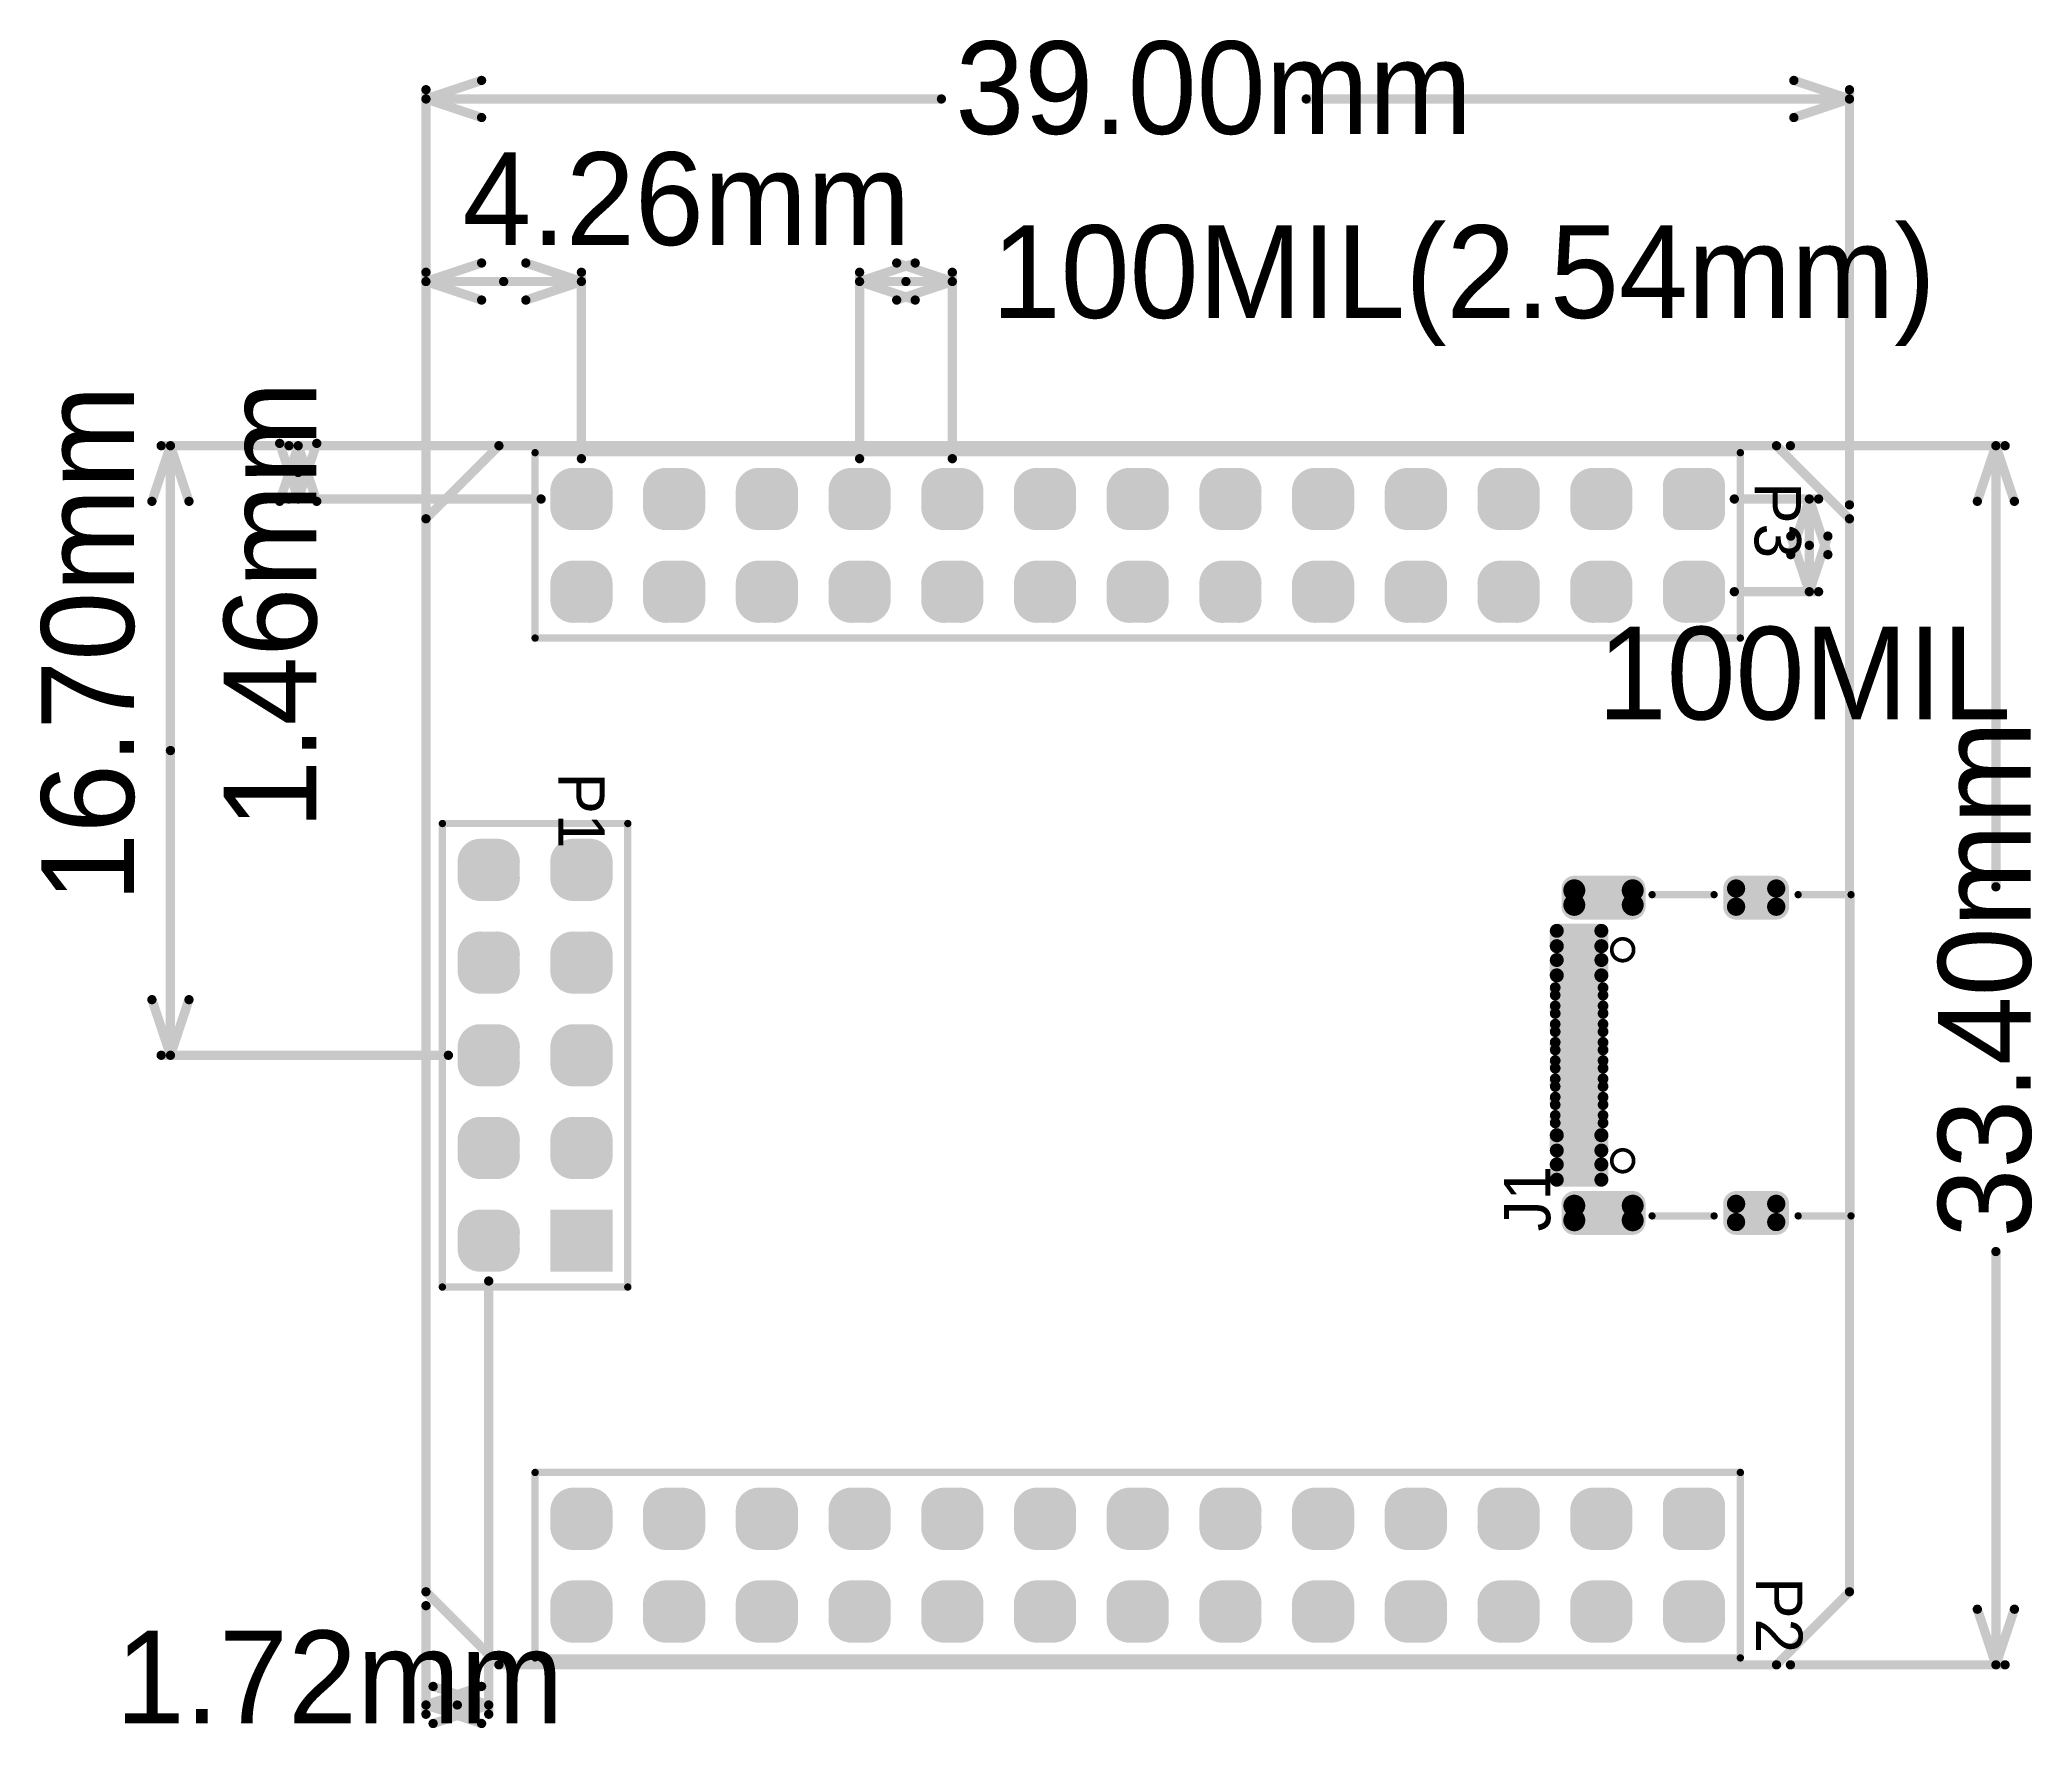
# Model space of a CAD drawing. Extents: x 4.92 to 7.06, y 1.62 to 3.45.
import ezdxf

# ---------------------------------------------------------------- set-up
doc = ezdxf.new("R2010")
doc.units = 0
doc.layers.get('0').update_dxf_attribs({"linetype": 'CONTINUOUS'})
for name, color, linetype in [('BOTTOMLAYER', 5, 'CONTINUOUS'), ('BOTTOMSOLDER', 6, 'CONTINUOUS'), ('KEEPOUTLAYER', 6, 'CONTINUOUS'), ('MECHANICAL15', 56, 'CONTINUOUS'), ('MULTILAYER', 9, 'CONTINUOUS'), ('TOPLAYER', 1, 'CONTINUOUS'), ('TOPOVERLAY', 2, 'CONTINUOUS'), ('TOPPASTE', 8, 'CONTINUOUS'), ('TOPSOLDER', 216, 'CONTINUOUS')]:
    doc.layers.add(name, color=color, linetype=linetype)

msp = doc.modelspace()

# ---------------------------------------------------------------- texts
at = {"layer": 'MECHANICAL15'}
for s, p in [('39.00mm', (5.9033, 3.3438)), ('4.26mm', (5.3717, 3.224)), ('100MIL(2.54mm)', (5.9425, 3.1453)), ('1.72mm', (4.9976, 1.6295))]:
    msp.add_text(s, height=0.1, dxfattribs=at).set_placement(p)
for s, rotation, p in [('16.70mm', 90, (5.0173, 2.5153)), ('1.46mm', 90, (5.2142, 2.5941)), ('100MIL', 360, (6.5961, 2.7122)), ('33.40mm', 90, (7.0633, 2.1533))]:
    msp.add_text(s, height=0.1, rotation=rotation, dxfattribs=at).set_placement(p)
at = {"layer": 'TOPOVERLAY'}
for s, rotation, p in [('P3', 270, (6.7654, 2.9681)), ('P1', 270, (5.475, 2.655)), ('J1', 90, (6.545, 2.16)), ('P2', 270, (6.767, 1.787))]:
    msp.add_text(s, height=0.05, rotation=rotation, dxfattribs=at).set_placement(p)

# ---------------------------------------------------------------- blocks, each defined once
blk = doc.blocks.new('H______5X2_1')
at = {"layer": 'BOTTOMLAYER', "const_width": 0.0207}
for points in [[(-0.0192, 0.1089, 1), (0.0015, 0.1089, 1)], [(-0.0015, 0.1089, 1), (0.0192, 0.1089, 1)], [(0.0808, 0.1089, 1), (0.1015, 0.1089, 1)], [(0.0985, 0.1089, 1), (0.1192, 0.1089, 1)], [(0.1808, 0.1089, 1), (0.2015, 0.1089, 1)], [(0.1985, 0.1089, 1), (0.2192, 0.1089, 1)], [(0.2808, 0.1089, 1), (0.3015, 0.1089, 1)], [(0.2985, 0.1089, 1), (0.3192, 0.1089, 1)], [(0.3808, 0.1089, 1), (0.4015, 0.1089, 1)], [(0.3985, 0.1089, 1), (0.4192, 0.1089, 1)], [(-0.0192, 0.0911, 1), (0.0015, 0.0911, 1)], [(-0.0015, 0.0911, 1), (0.0192, 0.0911, 1)], [(0.0808, 0.0911, 1), (0.1015, 0.0911, 1)], [(0.0985, 0.0911, 1), (0.1192, 0.0911, 1)], [(0.1808, 0.0911, 1), (0.2015, 0.0911, 1)], [(0.1985, 0.0911, 1), (0.2192, 0.0911, 1)], [(0.2808, 0.0911, 1), (0.3015, 0.0911, 1)], [(0.2985, 0.0911, 1), (0.3192, 0.0911, 1)], [(0.3808, 0.0911, 1), (0.4015, 0.0911, 1)], [(0.3985, 0.0911, 1), (0.4192, 0.0911, 1)], [(0.0808, 0.0089, 1), (0.1015, 0.0089, 1)], [(0.0985, 0.0089, 1), (0.1192, 0.0089, 1)], [(0.1808, 0.0089, 1), (0.2015, 0.0089, 1)], [(0.1985, 0.0089, 1), (0.2192, 0.0089, 1)], [(0.2808, 0.0089, 1), (0.3015, 0.0089, 1)], [(0.2985, 0.0089, 1), (0.3192, 0.0089, 1)], [(0.3808, 0.0089, 1), (0.4015, 0.0089, 1)], [(0.3985, 0.0089, 1), (0.4192, 0.0089, 1)], [(0.0808, -0.0089, 1), (0.1015, -0.0089, 1)], [(0.0985, -0.0089, 1), (0.1192, -0.0089, 1)], [(0.1808, -0.0089, 1), (0.2015, -0.0089, 1)], [(0.1985, -0.0089, 1), (0.2192, -0.0089, 1)], [(0.2808, -0.0089, 1), (0.3015, -0.0089, 1)], [(0.2985, -0.0089, 1), (0.3192, -0.0089, 1)], [(0.3808, -0.0089, 1), (0.4015, -0.0089, 1)], [(0.3985, -0.0089, 1), (0.4192, -0.0089, 1)]]:
    blk.add_lwpolyline(points, format="xyb", close=True, dxfattribs=at)
at = {"layer": 'BOTTOMLAYER'}
for points in [[(-0.0089, 0.0705), (0.0089, 0.0705), (-0.0089, 0.1295), (0.0089, 0.1295)], [(0.0911, 0.0705), (0.1089, 0.0705), (0.0911, 0.1295), (0.1089, 0.1295)], [(0.1911, 0.0705), (0.2089, 0.0705), (0.1911, 0.1295), (0.2089, 0.1295)], [(0.2911, 0.0705), (0.3089, 0.0705), (0.2911, 0.1295), (0.3089, 0.1295)], [(0.3911, 0.0705), (0.4089, 0.0705), (0.3911, 0.1295), (0.4089, 0.1295)], [(-0.0295, 0.0911), (0.0295, 0.0911), (-0.0295, 0.1089), (0.0295, 0.1089)], [(0.0705, 0.0911), (0.1295, 0.0911), (0.0705, 0.1089), (0.1295, 0.1089)], [(0.1705, 0.0911), (0.2295, 0.0911), (0.1705, 0.1089), (0.2295, 0.1089)], [(0.2705, 0.0911), (0.3295, 0.0911), (0.2705, 0.1089), (0.3295, 0.1089)], [(0.3705, 0.0911), (0.4295, 0.0911), (0.3705, 0.1089), (0.4295, 0.1089)], [(-0.0295, -0.0295), (0.0295, -0.0295), (-0.0295, 0.0295), (0.0295, 0.0295)], [(0.0911, -0.0295), (0.1089, -0.0295), (0.0911, 0.0295), (0.1089, 0.0295)], [(0.1911, -0.0295), (0.2089, -0.0295), (0.1911, 0.0295), (0.2089, 0.0295)], [(0.2911, -0.0295), (0.3089, -0.0295), (0.2911, 0.0295), (0.3089, 0.0295)], [(0.3911, -0.0295), (0.4089, -0.0295), (0.3911, 0.0295), (0.4089, 0.0295)], [(0.0705, -0.0089), (0.1295, -0.0089), (0.0705, 0.0089), (0.1295, 0.0089)], [(0.1705, -0.0089), (0.2295, -0.0089), (0.1705, 0.0089), (0.2295, 0.0089)], [(0.2705, -0.0089), (0.3295, -0.0089), (0.2705, 0.0089), (0.3295, 0.0089)], [(0.3705, -0.0089), (0.4295, -0.0089), (0.3705, 0.0089), (0.4295, 0.0089)]]:
    blk.add_solid(points, dxfattribs=at)
at = {"layer": 'BOTTOMSOLDER', "const_width": 0.0247}
for points in [[(-0.0212, 0.1089, 1), (0.0035, 0.1089, 1)], [(-0.0035, 0.1089, 1), (0.0212, 0.1089, 1)], [(0.0788, 0.1089, 1), (0.1035, 0.1089, 1)], [(0.0965, 0.1089, 1), (0.1212, 0.1089, 1)], [(0.1788, 0.1089, 1), (0.2035, 0.1089, 1)], [(0.1965, 0.1089, 1), (0.2212, 0.1089, 1)], [(0.2788, 0.1089, 1), (0.3035, 0.1089, 1)], [(0.2965, 0.1089, 1), (0.3212, 0.1089, 1)], [(0.3788, 0.1089, 1), (0.4035, 0.1089, 1)], [(0.3965, 0.1089, 1), (0.4212, 0.1089, 1)], [(-0.0212, 0.0911, 1), (0.0035, 0.0911, 1)], [(-0.0035, 0.0911, 1), (0.0212, 0.0911, 1)], [(0.0788, 0.0911, 1), (0.1035, 0.0911, 1)], [(0.0965, 0.0911, 1), (0.1212, 0.0911, 1)], [(0.1788, 0.0911, 1), (0.2035, 0.0911, 1)], [(0.1965, 0.0911, 1), (0.2212, 0.0911, 1)], [(0.2788, 0.0911, 1), (0.3035, 0.0911, 1)], [(0.2965, 0.0911, 1), (0.3212, 0.0911, 1)], [(0.3788, 0.0911, 1), (0.4035, 0.0911, 1)], [(0.3965, 0.0911, 1), (0.4212, 0.0911, 1)], [(0.0788, 0.0089, 1), (0.1035, 0.0089, 1)], [(0.0965, 0.0089, 1), (0.1212, 0.0089, 1)], [(0.1788, 0.0089, 1), (0.2035, 0.0089, 1)], [(0.1965, 0.0089, 1), (0.2212, 0.0089, 1)], [(0.2788, 0.0089, 1), (0.3035, 0.0089, 1)], [(0.2965, 0.0089, 1), (0.3212, 0.0089, 1)], [(0.3788, 0.0089, 1), (0.4035, 0.0089, 1)], [(0.3965, 0.0089, 1), (0.4212, 0.0089, 1)], [(0.0788, -0.0089, 1), (0.1035, -0.0089, 1)], [(0.0965, -0.0089, 1), (0.1212, -0.0089, 1)], [(0.1788, -0.0089, 1), (0.2035, -0.0089, 1)], [(0.1965, -0.0089, 1), (0.2212, -0.0089, 1)], [(0.2788, -0.0089, 1), (0.3035, -0.0089, 1)], [(0.2965, -0.0089, 1), (0.3212, -0.0089, 1)], [(0.3788, -0.0089, 1), (0.4035, -0.0089, 1)], [(0.3965, -0.0089, 1), (0.4212, -0.0089, 1)]]:
    blk.add_lwpolyline(points, format="xyb", close=True, dxfattribs=at)
at = {"layer": 'BOTTOMSOLDER'}
for points in [[(-0.0089, 0.0665), (0.0089, 0.0665), (-0.0089, 0.1335), (0.0089, 0.1335)], [(0.0911, 0.0665), (0.1089, 0.0665), (0.0911, 0.1335), (0.1089, 0.1335)], [(0.1911, 0.0665), (0.2089, 0.0665), (0.1911, 0.1335), (0.2089, 0.1335)], [(0.2911, 0.0665), (0.3089, 0.0665), (0.2911, 0.1335), (0.3089, 0.1335)], [(0.3911, 0.0665), (0.4089, 0.0665), (0.3911, 0.1335), (0.4089, 0.1335)], [(-0.0335, 0.0911), (0.0335, 0.0911), (-0.0335, 0.1089), (0.0335, 0.1089)], [(0.0665, 0.0911), (0.1335, 0.0911), (0.0665, 0.1089), (0.1335, 0.1089)], [(0.1665, 0.0911), (0.2335, 0.0911), (0.1665, 0.1089), (0.2335, 0.1089)], [(0.2665, 0.0911), (0.3335, 0.0911), (0.2665, 0.1089), (0.3335, 0.1089)], [(0.3665, 0.0911), (0.4335, 0.0911), (0.3665, 0.1089), (0.4335, 0.1089)], [(-0.0335, -0.0335), (0.0335, -0.0335), (-0.0335, 0.0335), (0.0335, 0.0335)], [(0.0911, -0.0335), (0.1089, -0.0335), (0.0911, 0.0335), (0.1089, 0.0335)], [(0.1911, -0.0335), (0.2089, -0.0335), (0.1911, 0.0335), (0.2089, 0.0335)], [(0.2911, -0.0335), (0.3089, -0.0335), (0.2911, 0.0335), (0.3089, 0.0335)], [(0.3911, -0.0335), (0.4089, -0.0335), (0.3911, 0.0335), (0.4089, 0.0335)], [(0.0665, -0.0089), (0.1335, -0.0089), (0.0665, 0.0089), (0.1335, 0.0089)], [(0.1665, -0.0089), (0.2335, -0.0089), (0.1665, 0.0089), (0.2335, 0.0089)], [(0.2665, -0.0089), (0.3335, -0.0089), (0.2665, 0.0089), (0.3335, 0.0089)], [(0.3665, -0.0089), (0.4335, -0.0089), (0.3665, 0.0089), (0.4335, 0.0089)]]:
    blk.add_solid(points, dxfattribs=at)
at = {"layer": 'MULTILAYER', "const_width": 0.0207}
for points in [[(-0.0192, 0.1089, 1), (0.0015, 0.1089, 1)], [(-0.0015, 0.1089, 1), (0.0192, 0.1089, 1)], [(0.0808, 0.1089, 1), (0.1015, 0.1089, 1)], [(0.0985, 0.1089, 1), (0.1192, 0.1089, 1)], [(0.1808, 0.1089, 1), (0.2015, 0.1089, 1)], [(0.1985, 0.1089, 1), (0.2192, 0.1089, 1)], [(0.2808, 0.1089, 1), (0.3015, 0.1089, 1)], [(0.2985, 0.1089, 1), (0.3192, 0.1089, 1)], [(0.3808, 0.1089, 1), (0.4015, 0.1089, 1)], [(0.3985, 0.1089, 1), (0.4192, 0.1089, 1)], [(-0.0192, 0.0911, 1), (0.0015, 0.0911, 1)], [(-0.0015, 0.0911, 1), (0.0192, 0.0911, 1)], [(0.0808, 0.0911, 1), (0.1015, 0.0911, 1)], [(0.0985, 0.0911, 1), (0.1192, 0.0911, 1)], [(0.1808, 0.0911, 1), (0.2015, 0.0911, 1)], [(0.1985, 0.0911, 1), (0.2192, 0.0911, 1)], [(0.2808, 0.0911, 1), (0.3015, 0.0911, 1)], [(0.2985, 0.0911, 1), (0.3192, 0.0911, 1)], [(0.3808, 0.0911, 1), (0.4015, 0.0911, 1)], [(0.3985, 0.0911, 1), (0.4192, 0.0911, 1)], [(0.0808, 0.0089, 1), (0.1015, 0.0089, 1)], [(0.0985, 0.0089, 1), (0.1192, 0.0089, 1)], [(0.1808, 0.0089, 1), (0.2015, 0.0089, 1)], [(0.1985, 0.0089, 1), (0.2192, 0.0089, 1)], [(0.2808, 0.0089, 1), (0.3015, 0.0089, 1)], [(0.2985, 0.0089, 1), (0.3192, 0.0089, 1)], [(0.3808, 0.0089, 1), (0.4015, 0.0089, 1)], [(0.3985, 0.0089, 1), (0.4192, 0.0089, 1)], [(0.0808, -0.0089, 1), (0.1015, -0.0089, 1)], [(0.0985, -0.0089, 1), (0.1192, -0.0089, 1)], [(0.1808, -0.0089, 1), (0.2015, -0.0089, 1)], [(0.1985, -0.0089, 1), (0.2192, -0.0089, 1)], [(0.2808, -0.0089, 1), (0.3015, -0.0089, 1)], [(0.2985, -0.0089, 1), (0.3192, -0.0089, 1)], [(0.3808, -0.0089, 1), (0.4015, -0.0089, 1)], [(0.3985, -0.0089, 1), (0.4192, -0.0089, 1)]]:
    blk.add_lwpolyline(points, format="xyb", close=True, dxfattribs=at)
at = {"layer": 'MULTILAYER'}
for points in [[(-0.0089, 0.0705), (0.0089, 0.0705), (-0.0089, 0.1295), (0.0089, 0.1295)], [(0.0911, 0.0705), (0.1089, 0.0705), (0.0911, 0.1295), (0.1089, 0.1295)], [(0.1911, 0.0705), (0.2089, 0.0705), (0.1911, 0.1295), (0.2089, 0.1295)], [(0.2911, 0.0705), (0.3089, 0.0705), (0.2911, 0.1295), (0.3089, 0.1295)], [(0.3911, 0.0705), (0.4089, 0.0705), (0.3911, 0.1295), (0.4089, 0.1295)], [(-0.0295, 0.0911), (0.0295, 0.0911), (-0.0295, 0.1089), (0.0295, 0.1089)], [(0.0705, 0.0911), (0.1295, 0.0911), (0.0705, 0.1089), (0.1295, 0.1089)], [(0.1705, 0.0911), (0.2295, 0.0911), (0.1705, 0.1089), (0.2295, 0.1089)], [(0.2705, 0.0911), (0.3295, 0.0911), (0.2705, 0.1089), (0.3295, 0.1089)], [(0.3705, 0.0911), (0.4295, 0.0911), (0.3705, 0.1089), (0.4295, 0.1089)], [(-0.0295, -0.0295), (0.0295, -0.0295), (-0.0295, 0.0295), (0.0295, 0.0295)], [(0.0911, -0.0295), (0.1089, -0.0295), (0.0911, 0.0295), (0.1089, 0.0295)], [(0.1911, -0.0295), (0.2089, -0.0295), (0.1911, 0.0295), (0.2089, 0.0295)], [(0.2911, -0.0295), (0.3089, -0.0295), (0.2911, 0.0295), (0.3089, 0.0295)], [(0.3911, -0.0295), (0.4089, -0.0295), (0.3911, 0.0295), (0.4089, 0.0295)], [(0.0705, -0.0089), (0.1295, -0.0089), (0.0705, 0.0089), (0.1295, 0.0089)], [(0.1705, -0.0089), (0.2295, -0.0089), (0.1705, 0.0089), (0.2295, 0.0089)], [(0.2705, -0.0089), (0.3295, -0.0089), (0.2705, 0.0089), (0.3295, 0.0089)], [(0.3705, -0.0089), (0.4295, -0.0089), (0.3705, 0.0089), (0.4295, 0.0089)]]:
    blk.add_solid(points, dxfattribs=at)
at = {"layer": 'TOPLAYER', "const_width": 0.0207}
for points in [[(-0.0192, 0.1089, 1), (0.0015, 0.1089, 1)], [(-0.0015, 0.1089, 1), (0.0192, 0.1089, 1)], [(0.0808, 0.1089, 1), (0.1015, 0.1089, 1)], [(0.0985, 0.1089, 1), (0.1192, 0.1089, 1)], [(0.1808, 0.1089, 1), (0.2015, 0.1089, 1)], [(0.1985, 0.1089, 1), (0.2192, 0.1089, 1)], [(0.2808, 0.1089, 1), (0.3015, 0.1089, 1)], [(0.2985, 0.1089, 1), (0.3192, 0.1089, 1)], [(0.3808, 0.1089, 1), (0.4015, 0.1089, 1)], [(0.3985, 0.1089, 1), (0.4192, 0.1089, 1)], [(-0.0192, 0.0911, 1), (0.0015, 0.0911, 1)], [(-0.0015, 0.0911, 1), (0.0192, 0.0911, 1)], [(0.0808, 0.0911, 1), (0.1015, 0.0911, 1)], [(0.0985, 0.0911, 1), (0.1192, 0.0911, 1)], [(0.1808, 0.0911, 1), (0.2015, 0.0911, 1)], [(0.1985, 0.0911, 1), (0.2192, 0.0911, 1)], [(0.2808, 0.0911, 1), (0.3015, 0.0911, 1)], [(0.2985, 0.0911, 1), (0.3192, 0.0911, 1)], [(0.3808, 0.0911, 1), (0.4015, 0.0911, 1)], [(0.3985, 0.0911, 1), (0.4192, 0.0911, 1)], [(0.0808, 0.0089, 1), (0.1015, 0.0089, 1)], [(0.0985, 0.0089, 1), (0.1192, 0.0089, 1)], [(0.1808, 0.0089, 1), (0.2015, 0.0089, 1)], [(0.1985, 0.0089, 1), (0.2192, 0.0089, 1)], [(0.2808, 0.0089, 1), (0.3015, 0.0089, 1)], [(0.2985, 0.0089, 1), (0.3192, 0.0089, 1)], [(0.3808, 0.0089, 1), (0.4015, 0.0089, 1)], [(0.3985, 0.0089, 1), (0.4192, 0.0089, 1)], [(0.0808, -0.0089, 1), (0.1015, -0.0089, 1)], [(0.0985, -0.0089, 1), (0.1192, -0.0089, 1)], [(0.1808, -0.0089, 1), (0.2015, -0.0089, 1)], [(0.1985, -0.0089, 1), (0.2192, -0.0089, 1)], [(0.2808, -0.0089, 1), (0.3015, -0.0089, 1)], [(0.2985, -0.0089, 1), (0.3192, -0.0089, 1)], [(0.3808, -0.0089, 1), (0.4015, -0.0089, 1)], [(0.3985, -0.0089, 1), (0.4192, -0.0089, 1)]]:
    blk.add_lwpolyline(points, format="xyb", close=True, dxfattribs=at)
at = {"layer": 'TOPLAYER'}
for points in [[(-0.0089, 0.0705), (0.0089, 0.0705), (-0.0089, 0.1295), (0.0089, 0.1295)], [(0.0911, 0.0705), (0.1089, 0.0705), (0.0911, 0.1295), (0.1089, 0.1295)], [(0.1911, 0.0705), (0.2089, 0.0705), (0.1911, 0.1295), (0.2089, 0.1295)], [(0.2911, 0.0705), (0.3089, 0.0705), (0.2911, 0.1295), (0.3089, 0.1295)], [(0.3911, 0.0705), (0.4089, 0.0705), (0.3911, 0.1295), (0.4089, 0.1295)], [(-0.0295, 0.0911), (0.0295, 0.0911), (-0.0295, 0.1089), (0.0295, 0.1089)], [(0.0705, 0.0911), (0.1295, 0.0911), (0.0705, 0.1089), (0.1295, 0.1089)], [(0.1705, 0.0911), (0.2295, 0.0911), (0.1705, 0.1089), (0.2295, 0.1089)], [(0.2705, 0.0911), (0.3295, 0.0911), (0.2705, 0.1089), (0.3295, 0.1089)], [(0.3705, 0.0911), (0.4295, 0.0911), (0.3705, 0.1089), (0.4295, 0.1089)], [(-0.0295, -0.0295), (0.0295, -0.0295), (-0.0295, 0.0295), (0.0295, 0.0295)], [(0.0911, -0.0295), (0.1089, -0.0295), (0.0911, 0.0295), (0.1089, 0.0295)], [(0.1911, -0.0295), (0.2089, -0.0295), (0.1911, 0.0295), (0.2089, 0.0295)], [(0.2911, -0.0295), (0.3089, -0.0295), (0.2911, 0.0295), (0.3089, 0.0295)], [(0.3911, -0.0295), (0.4089, -0.0295), (0.3911, 0.0295), (0.4089, 0.0295)], [(0.0705, -0.0089), (0.1295, -0.0089), (0.0705, 0.0089), (0.1295, 0.0089)], [(0.1705, -0.0089), (0.2295, -0.0089), (0.1705, 0.0089), (0.2295, 0.0089)], [(0.2705, -0.0089), (0.3295, -0.0089), (0.2705, 0.0089), (0.3295, 0.0089)], [(0.3705, -0.0089), (0.4295, -0.0089), (0.3705, 0.0089), (0.4295, 0.0089)]]:
    blk.add_solid(points, dxfattribs=at)
at = {"layer": 'TOPOVERLAY', "const_width": 0.00787}
for points in [[(-0.05, 0.15), (-0.05, -0.05)], [(-0.05, 0.15), (0.45, 0.15)], [(0.45, 0.15), (0.45, -0.05)], [(-0.05, -0.05), (0.45, -0.05)]]:
    blk.add_lwpolyline(points, dxfattribs=at)
at = {"layer": 'TOPOVERLAY', "const_width": 0.00394}
for points in [[(-0.052, 0.15, 1), (-0.048, 0.15, 1)], [(-0.052, 0.15, 1), (-0.048, 0.15, 1)], [(0.448, 0.15, 1), (0.452, 0.15, 1)], [(0.448, 0.15, 1), (0.452, 0.15, 1)], [(-0.052, -0.05, 1), (-0.048, -0.05, 1)], [(-0.052, -0.05, 1), (-0.048, -0.05, 1)], [(0.448, -0.05, 1), (0.452, -0.05, 1)], [(0.448, -0.05, 1), (0.452, -0.05, 1)]]:
    blk.add_lwpolyline(points, format="xyb", close=True, dxfattribs=at)
at = {"layer": 'TOPSOLDER', "const_width": 0.0247}
for points in [[(-0.0212, 0.1089, 1), (0.0035, 0.1089, 1)], [(-0.0035, 0.1089, 1), (0.0212, 0.1089, 1)], [(0.0788, 0.1089, 1), (0.1035, 0.1089, 1)], [(0.0965, 0.1089, 1), (0.1212, 0.1089, 1)], [(0.1788, 0.1089, 1), (0.2035, 0.1089, 1)], [(0.1965, 0.1089, 1), (0.2212, 0.1089, 1)], [(0.2788, 0.1089, 1), (0.3035, 0.1089, 1)], [(0.2965, 0.1089, 1), (0.3212, 0.1089, 1)], [(0.3788, 0.1089, 1), (0.4035, 0.1089, 1)], [(0.3965, 0.1089, 1), (0.4212, 0.1089, 1)], [(-0.0212, 0.0911, 1), (0.0035, 0.0911, 1)], [(-0.0035, 0.0911, 1), (0.0212, 0.0911, 1)], [(0.0788, 0.0911, 1), (0.1035, 0.0911, 1)], [(0.0965, 0.0911, 1), (0.1212, 0.0911, 1)], [(0.1788, 0.0911, 1), (0.2035, 0.0911, 1)], [(0.1965, 0.0911, 1), (0.2212, 0.0911, 1)], [(0.2788, 0.0911, 1), (0.3035, 0.0911, 1)], [(0.2965, 0.0911, 1), (0.3212, 0.0911, 1)], [(0.3788, 0.0911, 1), (0.4035, 0.0911, 1)], [(0.3965, 0.0911, 1), (0.4212, 0.0911, 1)], [(0.0788, 0.0089, 1), (0.1035, 0.0089, 1)], [(0.0965, 0.0089, 1), (0.1212, 0.0089, 1)], [(0.1788, 0.0089, 1), (0.2035, 0.0089, 1)], [(0.1965, 0.0089, 1), (0.2212, 0.0089, 1)], [(0.2788, 0.0089, 1), (0.3035, 0.0089, 1)], [(0.2965, 0.0089, 1), (0.3212, 0.0089, 1)], [(0.3788, 0.0089, 1), (0.4035, 0.0089, 1)], [(0.3965, 0.0089, 1), (0.4212, 0.0089, 1)], [(0.0788, -0.0089, 1), (0.1035, -0.0089, 1)], [(0.0965, -0.0089, 1), (0.1212, -0.0089, 1)], [(0.1788, -0.0089, 1), (0.2035, -0.0089, 1)], [(0.1965, -0.0089, 1), (0.2212, -0.0089, 1)], [(0.2788, -0.0089, 1), (0.3035, -0.0089, 1)], [(0.2965, -0.0089, 1), (0.3212, -0.0089, 1)], [(0.3788, -0.0089, 1), (0.4035, -0.0089, 1)], [(0.3965, -0.0089, 1), (0.4212, -0.0089, 1)]]:
    blk.add_lwpolyline(points, format="xyb", close=True, dxfattribs=at)
at = {"layer": 'TOPSOLDER'}
for points in [[(-0.0089, 0.0665), (0.0089, 0.0665), (-0.0089, 0.1335), (0.0089, 0.1335)], [(0.0911, 0.0665), (0.1089, 0.0665), (0.0911, 0.1335), (0.1089, 0.1335)], [(0.1911, 0.0665), (0.2089, 0.0665), (0.1911, 0.1335), (0.2089, 0.1335)], [(0.2911, 0.0665), (0.3089, 0.0665), (0.2911, 0.1335), (0.3089, 0.1335)], [(0.3911, 0.0665), (0.4089, 0.0665), (0.3911, 0.1335), (0.4089, 0.1335)], [(-0.0335, 0.0911), (0.0335, 0.0911), (-0.0335, 0.1089), (0.0335, 0.1089)], [(0.0665, 0.0911), (0.1335, 0.0911), (0.0665, 0.1089), (0.1335, 0.1089)], [(0.1665, 0.0911), (0.2335, 0.0911), (0.1665, 0.1089), (0.2335, 0.1089)], [(0.2665, 0.0911), (0.3335, 0.0911), (0.2665, 0.1089), (0.3335, 0.1089)], [(0.3665, 0.0911), (0.4335, 0.0911), (0.3665, 0.1089), (0.4335, 0.1089)], [(-0.0335, -0.0335), (0.0335, -0.0335), (-0.0335, 0.0335), (0.0335, 0.0335)], [(0.0911, -0.0335), (0.1089, -0.0335), (0.0911, 0.0335), (0.1089, 0.0335)], [(0.1911, -0.0335), (0.2089, -0.0335), (0.1911, 0.0335), (0.2089, 0.0335)], [(0.2911, -0.0335), (0.3089, -0.0335), (0.2911, 0.0335), (0.3089, 0.0335)], [(0.3911, -0.0335), (0.4089, -0.0335), (0.3911, 0.0335), (0.4089, 0.0335)], [(0.0665, -0.0089), (0.1335, -0.0089), (0.0665, 0.0089), (0.1335, 0.0089)], [(0.1665, -0.0089), (0.2335, -0.0089), (0.1665, 0.0089), (0.2335, 0.0089)], [(0.2665, -0.0089), (0.3335, -0.0089), (0.2665, 0.0089), (0.3335, 0.0089)], [(0.3665, -0.0089), (0.4335, -0.0089), (0.3665, 0.0089), (0.4335, 0.0089)]]:
    blk.add_solid(points, dxfattribs=at)
blk = doc.blocks.new('HDR2X13_2')
at = {"layer": 'BOTTOMLAYER'}
for points, const_width in [([(-0.0192, 0.1089, 1), (0.0015, 0.1089, 1)], 0.0207), ([(-0.0015, 0.1089, 1), (0.0192, 0.1089, 1)], 0.0207), ([(0.0808, 0.1089, 1), (0.1015, 0.1089, 1)], 0.0207), ([(0.0985, 0.1089, 1), (0.1192, 0.1089, 1)], 0.0207), ([(0.1808, 0.1089, 1), (0.2015, 0.1089, 1)], 0.0207), ([(0.1985, 0.1089, 1), (0.2192, 0.1089, 1)], 0.0207), ([(0.2808, 0.1089, 1), (0.3015, 0.1089, 1)], 0.0207), ([(0.2985, 0.1089, 1), (0.3192, 0.1089, 1)], 0.0207), ([(0.3808, 0.1089, 1), (0.4015, 0.1089, 1)], 0.0207), ([(0.3985, 0.1089, 1), (0.4192, 0.1089, 1)], 0.0207), ([(0.4808, 0.1089, 1), (0.5015, 0.1089, 1)], 0.0207), ([(0.4985, 0.1089, 1), (0.5192, 0.1089, 1)], 0.0207), ([(0.5808, 0.1089, 1), (0.6015, 0.1089, 1)], 0.0207), ([(0.5985, 0.1089, 1), (0.6192, 0.1089, 1)], 0.0207), ([(0.6808, 0.1089, 1), (0.7015, 0.1089, 1)], 0.0207), ([(0.6985, 0.1089, 1), (0.7192, 0.1089, 1)], 0.0207), ([(0.7808, 0.1089, 1), (0.8015, 0.1089, 1)], 0.0207), ([(0.7985, 0.1089, 1), (0.8192, 0.1089, 1)], 0.0207), ([(0.8808, 0.1089, 1), (0.9015, 0.1089, 1)], 0.0207), ([(0.8985, 0.1089, 1), (0.9192, 0.1089, 1)], 0.0207), ([(0.9808, 0.1089, 1), (1.0015, 0.1089, 1)], 0.0207), ([(0.9985, 0.1089, 1), (1.0192, 0.1089, 1)], 0.0207), ([(1.0808, 0.1089, 1), (1.1015, 0.1089, 1)], 0.0207), ([(1.0985, 0.1089, 1), (1.1192, 0.1089, 1)], 0.0207), ([(1.1808, 0.1089, 1), (1.2015, 0.1089, 1)], 0.0207), ([(1.1985, 0.1089, 1), (1.2192, 0.1089, 1)], 0.0207), ([(-0.0192, 0.0911, 1), (0.0015, 0.0911, 1)], 0.0207), ([(-0.0015, 0.0911, 1), (0.0192, 0.0911, 1)], 0.0207), ([(0.0808, 0.0911, 1), (0.1015, 0.0911, 1)], 0.0207), ([(0.0985, 0.0911, 1), (0.1192, 0.0911, 1)], 0.0207), ([(0.1808, 0.0911, 1), (0.2015, 0.0911, 1)], 0.0207), ([(0.1985, 0.0911, 1), (0.2192, 0.0911, 1)], 0.0207), ([(0.2808, 0.0911, 1), (0.3015, 0.0911, 1)], 0.0207), ([(0.2985, 0.0911, 1), (0.3192, 0.0911, 1)], 0.0207), ([(0.3808, 0.0911, 1), (0.4015, 0.0911, 1)], 0.0207), ([(0.3985, 0.0911, 1), (0.4192, 0.0911, 1)], 0.0207), ([(0.4808, 0.0911, 1), (0.5015, 0.0911, 1)], 0.0207), ([(0.4985, 0.0911, 1), (0.5192, 0.0911, 1)], 0.0207), ([(0.5808, 0.0911, 1), (0.6015, 0.0911, 1)], 0.0207), ([(0.5985, 0.0911, 1), (0.6192, 0.0911, 1)], 0.0207), ([(0.6808, 0.0911, 1), (0.7015, 0.0911, 1)], 0.0207), ([(0.6985, 0.0911, 1), (0.7192, 0.0911, 1)], 0.0207), ([(0.7808, 0.0911, 1), (0.8015, 0.0911, 1)], 0.0207), ([(0.7985, 0.0911, 1), (0.8192, 0.0911, 1)], 0.0207), ([(0.8808, 0.0911, 1), (0.9015, 0.0911, 1)], 0.0207), ([(0.8985, 0.0911, 1), (0.9192, 0.0911, 1)], 0.0207), ([(0.9808, 0.0911, 1), (1.0015, 0.0911, 1)], 0.0207), ([(0.9985, 0.0911, 1), (1.0192, 0.0911, 1)], 0.0207), ([(1.0808, 0.0911, 1), (1.1015, 0.0911, 1)], 0.0207), ([(1.0985, 0.0911, 1), (1.1192, 0.0911, 1)], 0.0207), ([(1.1808, 0.0911, 1), (1.2015, 0.0911, 1)], 0.0207), ([(1.1985, 0.0911, 1), (1.2192, 0.0911, 1)], 0.0207), ([(-0.0221, 0.0148, 1), (-0.0074, 0.0148, 1)], 0.0148), ([(0.0074, 0.0148, 1), (0.0221, 0.0148, 1)], 0.0148), ([(0.0808, 0.0089, 1), (0.1015, 0.0089, 1)], 0.0207), ([(0.0985, 0.0089, 1), (0.1192, 0.0089, 1)], 0.0207), ([(0.1808, 0.0089, 1), (0.2015, 0.0089, 1)], 0.0207), ([(0.1985, 0.0089, 1), (0.2192, 0.0089, 1)], 0.0207), ([(0.2808, 0.0089, 1), (0.3015, 0.0089, 1)], 0.0207), ([(0.2985, 0.0089, 1), (0.3192, 0.0089, 1)], 0.0207), ([(0.3808, 0.0089, 1), (0.4015, 0.0089, 1)], 0.0207), ([(0.3985, 0.0089, 1), (0.4192, 0.0089, 1)], 0.0207), ([(0.4808, 0.0089, 1), (0.5015, 0.0089, 1)], 0.0207), ([(0.4985, 0.0089, 1), (0.5192, 0.0089, 1)], 0.0207), ([(0.5808, 0.0089, 1), (0.6015, 0.0089, 1)], 0.0207), ([(0.5985, 0.0089, 1), (0.6192, 0.0089, 1)], 0.0207), ([(0.6808, 0.0089, 1), (0.7015, 0.0089, 1)], 0.0207), ([(0.6985, 0.0089, 1), (0.7192, 0.0089, 1)], 0.0207), ([(0.7808, 0.0089, 1), (0.8015, 0.0089, 1)], 0.0207), ([(0.7985, 0.0089, 1), (0.8192, 0.0089, 1)], 0.0207), ([(0.8808, 0.0089, 1), (0.9015, 0.0089, 1)], 0.0207), ([(0.8985, 0.0089, 1), (0.9192, 0.0089, 1)], 0.0207), ([(0.9808, 0.0089, 1), (1.0015, 0.0089, 1)], 0.0207), ([(0.9985, 0.0089, 1), (1.0192, 0.0089, 1)], 0.0207), ([(1.0808, 0.0089, 1), (1.1015, 0.0089, 1)], 0.0207), ([(1.0985, 0.0089, 1), (1.1192, 0.0089, 1)], 0.0207), ([(1.1808, 0.0089, 1), (1.2015, 0.0089, 1)], 0.0207), ([(1.1985, 0.0089, 1), (1.2192, 0.0089, 1)], 0.0207), ([(-0.0221, -0.0148, 1), (-0.0074, -0.0148, 1)], 0.0148), ([(0.0074, -0.0148, 1), (0.0221, -0.0148, 1)], 0.0148), ([(0.0808, -0.0089, 1), (0.1015, -0.0089, 1)], 0.0207), ([(0.0985, -0.0089, 1), (0.1192, -0.0089, 1)], 0.0207), ([(0.1808, -0.0089, 1), (0.2015, -0.0089, 1)], 0.0207), ([(0.1985, -0.0089, 1), (0.2192, -0.0089, 1)], 0.0207), ([(0.2808, -0.0089, 1), (0.3015, -0.0089, 1)], 0.0207), ([(0.2985, -0.0089, 1), (0.3192, -0.0089, 1)], 0.0207), ([(0.3808, -0.0089, 1), (0.4015, -0.0089, 1)], 0.0207), ([(0.3985, -0.0089, 1), (0.4192, -0.0089, 1)], 0.0207), ([(0.4808, -0.0089, 1), (0.5015, -0.0089, 1)], 0.0207), ([(0.4985, -0.0089, 1), (0.5192, -0.0089, 1)], 0.0207), ([(0.5808, -0.0089, 1), (0.6015, -0.0089, 1)], 0.0207), ([(0.5985, -0.0089, 1), (0.6192, -0.0089, 1)], 0.0207), ([(0.6808, -0.0089, 1), (0.7015, -0.0089, 1)], 0.0207), ([(0.6985, -0.0089, 1), (0.7192, -0.0089, 1)], 0.0207), ([(0.7808, -0.0089, 1), (0.8015, -0.0089, 1)], 0.0207), ([(0.7985, -0.0089, 1), (0.8192, -0.0089, 1)], 0.0207), ([(0.8808, -0.0089, 1), (0.9015, -0.0089, 1)], 0.0207), ([(0.8985, -0.0089, 1), (0.9192, -0.0089, 1)], 0.0207), ([(0.9808, -0.0089, 1), (1.0015, -0.0089, 1)], 0.0207), ([(0.9985, -0.0089, 1), (1.0192, -0.0089, 1)], 0.0207), ([(1.0808, -0.0089, 1), (1.1015, -0.0089, 1)], 0.0207), ([(1.0985, -0.0089, 1), (1.1192, -0.0089, 1)], 0.0207), ([(1.1808, -0.0089, 1), (1.2015, -0.0089, 1)], 0.0207), ([(1.1985, -0.0089, 1), (1.2192, -0.0089, 1)], 0.0207)]:
    blk.add_lwpolyline(points, format="xyb", close=True, dxfattribs=dict(at, const_width=const_width))
for points in [[(-0.0089, 0.0705), (0.0089, 0.0705), (-0.0089, 0.1295), (0.0089, 0.1295)], [(0.0911, 0.0705), (0.1089, 0.0705), (0.0911, 0.1295), (0.1089, 0.1295)], [(0.1911, 0.0705), (0.2089, 0.0705), (0.1911, 0.1295), (0.2089, 0.1295)], [(0.2911, 0.0705), (0.3089, 0.0705), (0.2911, 0.1295), (0.3089, 0.1295)], [(0.3911, 0.0705), (0.4089, 0.0705), (0.3911, 0.1295), (0.4089, 0.1295)], [(0.4911, 0.0705), (0.5089, 0.0705), (0.4911, 0.1295), (0.5089, 0.1295)], [(0.5911, 0.0705), (0.6089, 0.0705), (0.5911, 0.1295), (0.6089, 0.1295)], [(0.6911, 0.0705), (0.7089, 0.0705), (0.6911, 0.1295), (0.7089, 0.1295)], [(0.7911, 0.0705), (0.8089, 0.0705), (0.7911, 0.1295), (0.8089, 0.1295)], [(0.8911, 0.0705), (0.9089, 0.0705), (0.8911, 0.1295), (0.9089, 0.1295)], [(0.9911, 0.0705), (1.0089, 0.0705), (0.9911, 0.1295), (1.0089, 0.1295)], [(1.0911, 0.0705), (1.1089, 0.0705), (1.0911, 0.1295), (1.1089, 0.1295)], [(1.1911, 0.0705), (1.2089, 0.0705), (1.1911, 0.1295), (1.2089, 0.1295)], [(-0.0295, 0.0911), (0.0295, 0.0911), (-0.0295, 0.1089), (0.0295, 0.1089)], [(0.0705, 0.0911), (0.1295, 0.0911), (0.0705, 0.1089), (0.1295, 0.1089)], [(0.1705, 0.0911), (0.2295, 0.0911), (0.1705, 0.1089), (0.2295, 0.1089)], [(0.2705, 0.0911), (0.3295, 0.0911), (0.2705, 0.1089), (0.3295, 0.1089)], [(0.3705, 0.0911), (0.4295, 0.0911), (0.3705, 0.1089), (0.4295, 0.1089)], [(0.4705, 0.0911), (0.5295, 0.0911), (0.4705, 0.1089), (0.5295, 0.1089)], [(0.5705, 0.0911), (0.6295, 0.0911), (0.5705, 0.1089), (0.6295, 0.1089)], [(0.6705, 0.0911), (0.7295, 0.0911), (0.6705, 0.1089), (0.7295, 0.1089)], [(0.7705, 0.0911), (0.8295, 0.0911), (0.7705, 0.1089), (0.8295, 0.1089)], [(0.8705, 0.0911), (0.9295, 0.0911), (0.8705, 0.1089), (0.9295, 0.1089)], [(0.9705, 0.0911), (1.0295, 0.0911), (0.9705, 0.1089), (1.0295, 0.1089)], [(1.0705, 0.0911), (1.1295, 0.0911), (1.0705, 0.1089), (1.1295, 0.1089)], [(1.1705, 0.0911), (1.2295, 0.0911), (1.1705, 0.1089), (1.2295, 0.1089)], [(-0.0148, -0.0295), (0.0148, -0.0295), (-0.0148, 0.0295), (0.0148, 0.0295)], [(0.0911, -0.0295), (0.1089, -0.0295), (0.0911, 0.0295), (0.1089, 0.0295)], [(0.1911, -0.0295), (0.2089, -0.0295), (0.1911, 0.0295), (0.2089, 0.0295)], [(0.2911, -0.0295), (0.3089, -0.0295), (0.2911, 0.0295), (0.3089, 0.0295)], [(0.3911, -0.0295), (0.4089, -0.0295), (0.3911, 0.0295), (0.4089, 0.0295)], [(0.4911, -0.0295), (0.5089, -0.0295), (0.4911, 0.0295), (0.5089, 0.0295)], [(0.5911, -0.0295), (0.6089, -0.0295), (0.5911, 0.0295), (0.6089, 0.0295)], [(0.6911, -0.0295), (0.7089, -0.0295), (0.6911, 0.0295), (0.7089, 0.0295)], [(0.7911, -0.0295), (0.8089, -0.0295), (0.7911, 0.0295), (0.8089, 0.0295)], [(0.8911, -0.0295), (0.9089, -0.0295), (0.8911, 0.0295), (0.9089, 0.0295)], [(0.9911, -0.0295), (1.0089, -0.0295), (0.9911, 0.0295), (1.0089, 0.0295)], [(1.0911, -0.0295), (1.1089, -0.0295), (1.0911, 0.0295), (1.1089, 0.0295)], [(1.1911, -0.0295), (1.2089, -0.0295), (1.1911, 0.0295), (1.2089, 0.0295)], [(-0.0295, -0.0148), (0.0295, -0.0148), (-0.0295, 0.0148), (0.0295, 0.0148)], [(0.0705, -0.0089), (0.1295, -0.0089), (0.0705, 0.0089), (0.1295, 0.0089)], [(0.1705, -0.0089), (0.2295, -0.0089), (0.1705, 0.0089), (0.2295, 0.0089)], [(0.2705, -0.0089), (0.3295, -0.0089), (0.2705, 0.0089), (0.3295, 0.0089)], [(0.3705, -0.0089), (0.4295, -0.0089), (0.3705, 0.0089), (0.4295, 0.0089)], [(0.4705, -0.0089), (0.5295, -0.0089), (0.4705, 0.0089), (0.5295, 0.0089)], [(0.5705, -0.0089), (0.6295, -0.0089), (0.5705, 0.0089), (0.6295, 0.0089)], [(0.6705, -0.0089), (0.7295, -0.0089), (0.6705, 0.0089), (0.7295, 0.0089)], [(0.7705, -0.0089), (0.8295, -0.0089), (0.7705, 0.0089), (0.8295, 0.0089)], [(0.8705, -0.0089), (0.9295, -0.0089), (0.8705, 0.0089), (0.9295, 0.0089)], [(0.9705, -0.0089), (1.0295, -0.0089), (0.9705, 0.0089), (1.0295, 0.0089)], [(1.0705, -0.0089), (1.1295, -0.0089), (1.0705, 0.0089), (1.1295, 0.0089)], [(1.1705, -0.0089), (1.2295, -0.0089), (1.1705, 0.0089), (1.2295, 0.0089)]]:
    blk.add_solid(points, dxfattribs=at)
at = {"layer": 'BOTTOMSOLDER'}
for points, const_width in [([(-0.0212, 0.1089, 1), (0.0035, 0.1089, 1)], 0.0247), ([(-0.0035, 0.1089, 1), (0.0212, 0.1089, 1)], 0.0247), ([(0.0788, 0.1089, 1), (0.1035, 0.1089, 1)], 0.0247), ([(0.0965, 0.1089, 1), (0.1212, 0.1089, 1)], 0.0247), ([(0.1788, 0.1089, 1), (0.2035, 0.1089, 1)], 0.0247), ([(0.1965, 0.1089, 1), (0.2212, 0.1089, 1)], 0.0247), ([(0.2788, 0.1089, 1), (0.3035, 0.1089, 1)], 0.0247), ([(0.2965, 0.1089, 1), (0.3212, 0.1089, 1)], 0.0247), ([(0.3788, 0.1089, 1), (0.4035, 0.1089, 1)], 0.0247), ([(0.3965, 0.1089, 1), (0.4212, 0.1089, 1)], 0.0247), ([(0.4788, 0.1089, 1), (0.5035, 0.1089, 1)], 0.0247), ([(0.4965, 0.1089, 1), (0.5212, 0.1089, 1)], 0.0247), ([(0.5788, 0.1089, 1), (0.6035, 0.1089, 1)], 0.0247), ([(0.5965, 0.1089, 1), (0.6212, 0.1089, 1)], 0.0247), ([(0.6788, 0.1089, 1), (0.7035, 0.1089, 1)], 0.0247), ([(0.6965, 0.1089, 1), (0.7212, 0.1089, 1)], 0.0247), ([(0.7788, 0.1089, 1), (0.8035, 0.1089, 1)], 0.0247), ([(0.7965, 0.1089, 1), (0.8212, 0.1089, 1)], 0.0247), ([(0.8788, 0.1089, 1), (0.9035, 0.1089, 1)], 0.0247), ([(0.8965, 0.1089, 1), (0.9212, 0.1089, 1)], 0.0247), ([(0.9788, 0.1089, 1), (1.0035, 0.1089, 1)], 0.0247), ([(0.9965, 0.1089, 1), (1.0212, 0.1089, 1)], 0.0247), ([(1.0788, 0.1089, 1), (1.1035, 0.1089, 1)], 0.0247), ([(1.0965, 0.1089, 1), (1.1212, 0.1089, 1)], 0.0247), ([(1.1788, 0.1089, 1), (1.2035, 0.1089, 1)], 0.0247), ([(1.1965, 0.1089, 1), (1.2212, 0.1089, 1)], 0.0247), ([(-0.0212, 0.0911, 1), (0.0035, 0.0911, 1)], 0.0247), ([(-0.0035, 0.0911, 1), (0.0212, 0.0911, 1)], 0.0247), ([(0.0788, 0.0911, 1), (0.1035, 0.0911, 1)], 0.0247), ([(0.0965, 0.0911, 1), (0.1212, 0.0911, 1)], 0.0247), ([(0.1788, 0.0911, 1), (0.2035, 0.0911, 1)], 0.0247), ([(0.1965, 0.0911, 1), (0.2212, 0.0911, 1)], 0.0247), ([(0.2788, 0.0911, 1), (0.3035, 0.0911, 1)], 0.0247), ([(0.2965, 0.0911, 1), (0.3212, 0.0911, 1)], 0.0247), ([(0.3788, 0.0911, 1), (0.4035, 0.0911, 1)], 0.0247), ([(0.3965, 0.0911, 1), (0.4212, 0.0911, 1)], 0.0247), ([(0.4788, 0.0911, 1), (0.5035, 0.0911, 1)], 0.0247), ([(0.4965, 0.0911, 1), (0.5212, 0.0911, 1)], 0.0247), ([(0.5788, 0.0911, 1), (0.6035, 0.0911, 1)], 0.0247), ([(0.5965, 0.0911, 1), (0.6212, 0.0911, 1)], 0.0247), ([(0.6788, 0.0911, 1), (0.7035, 0.0911, 1)], 0.0247), ([(0.6965, 0.0911, 1), (0.7212, 0.0911, 1)], 0.0247), ([(0.7788, 0.0911, 1), (0.8035, 0.0911, 1)], 0.0247), ([(0.7965, 0.0911, 1), (0.8212, 0.0911, 1)], 0.0247), ([(0.8788, 0.0911, 1), (0.9035, 0.0911, 1)], 0.0247), ([(0.8965, 0.0911, 1), (0.9212, 0.0911, 1)], 0.0247), ([(0.9788, 0.0911, 1), (1.0035, 0.0911, 1)], 0.0247), ([(0.9965, 0.0911, 1), (1.0212, 0.0911, 1)], 0.0247), ([(1.0788, 0.0911, 1), (1.1035, 0.0911, 1)], 0.0247), ([(1.0965, 0.0911, 1), (1.1212, 0.0911, 1)], 0.0247), ([(1.1788, 0.0911, 1), (1.2035, 0.0911, 1)], 0.0247), ([(1.1965, 0.0911, 1), (1.2212, 0.0911, 1)], 0.0247), ([(-0.0241, 0.0148, 1), (-0.0054, 0.0148, 1)], 0.0188), ([(0.0054, 0.0148, 1), (0.0241, 0.0148, 1)], 0.0188), ([(0.0788, 0.0089, 1), (0.1035, 0.0089, 1)], 0.0247), ([(0.0965, 0.0089, 1), (0.1212, 0.0089, 1)], 0.0247), ([(0.1788, 0.0089, 1), (0.2035, 0.0089, 1)], 0.0247), ([(0.1965, 0.0089, 1), (0.2212, 0.0089, 1)], 0.0247), ([(0.2788, 0.0089, 1), (0.3035, 0.0089, 1)], 0.0247), ([(0.2965, 0.0089, 1), (0.3212, 0.0089, 1)], 0.0247), ([(0.3788, 0.0089, 1), (0.4035, 0.0089, 1)], 0.0247), ([(0.3965, 0.0089, 1), (0.4212, 0.0089, 1)], 0.0247), ([(0.4788, 0.0089, 1), (0.5035, 0.0089, 1)], 0.0247), ([(0.4965, 0.0089, 1), (0.5212, 0.0089, 1)], 0.0247), ([(0.5788, 0.0089, 1), (0.6035, 0.0089, 1)], 0.0247), ([(0.5965, 0.0089, 1), (0.6212, 0.0089, 1)], 0.0247), ([(0.6788, 0.0089, 1), (0.7035, 0.0089, 1)], 0.0247), ([(0.6965, 0.0089, 1), (0.7212, 0.0089, 1)], 0.0247), ([(0.7788, 0.0089, 1), (0.8035, 0.0089, 1)], 0.0247), ([(0.7965, 0.0089, 1), (0.8212, 0.0089, 1)], 0.0247), ([(0.8788, 0.0089, 1), (0.9035, 0.0089, 1)], 0.0247), ([(0.8965, 0.0089, 1), (0.9212, 0.0089, 1)], 0.0247), ([(0.9788, 0.0089, 1), (1.0035, 0.0089, 1)], 0.0247), ([(0.9965, 0.0089, 1), (1.0212, 0.0089, 1)], 0.0247), ([(1.0788, 0.0089, 1), (1.1035, 0.0089, 1)], 0.0247), ([(1.0965, 0.0089, 1), (1.1212, 0.0089, 1)], 0.0247), ([(1.1788, 0.0089, 1), (1.2035, 0.0089, 1)], 0.0247), ([(1.1965, 0.0089, 1), (1.2212, 0.0089, 1)], 0.0247), ([(-0.0241, -0.0148, 1), (-0.0054, -0.0148, 1)], 0.0188), ([(0.0054, -0.0148, 1), (0.0241, -0.0148, 1)], 0.0188), ([(0.0788, -0.0089, 1), (0.1035, -0.0089, 1)], 0.0247), ([(0.0965, -0.0089, 1), (0.1212, -0.0089, 1)], 0.0247), ([(0.1788, -0.0089, 1), (0.2035, -0.0089, 1)], 0.0247), ([(0.1965, -0.0089, 1), (0.2212, -0.0089, 1)], 0.0247), ([(0.2788, -0.0089, 1), (0.3035, -0.0089, 1)], 0.0247), ([(0.2965, -0.0089, 1), (0.3212, -0.0089, 1)], 0.0247), ([(0.3788, -0.0089, 1), (0.4035, -0.0089, 1)], 0.0247), ([(0.3965, -0.0089, 1), (0.4212, -0.0089, 1)], 0.0247), ([(0.4788, -0.0089, 1), (0.5035, -0.0089, 1)], 0.0247), ([(0.4965, -0.0089, 1), (0.5212, -0.0089, 1)], 0.0247), ([(0.5788, -0.0089, 1), (0.6035, -0.0089, 1)], 0.0247), ([(0.5965, -0.0089, 1), (0.6212, -0.0089, 1)], 0.0247), ([(0.6788, -0.0089, 1), (0.7035, -0.0089, 1)], 0.0247), ([(0.6965, -0.0089, 1), (0.7212, -0.0089, 1)], 0.0247), ([(0.7788, -0.0089, 1), (0.8035, -0.0089, 1)], 0.0247), ([(0.7965, -0.0089, 1), (0.8212, -0.0089, 1)], 0.0247), ([(0.8788, -0.0089, 1), (0.9035, -0.0089, 1)], 0.0247), ([(0.8965, -0.0089, 1), (0.9212, -0.0089, 1)], 0.0247), ([(0.9788, -0.0089, 1), (1.0035, -0.0089, 1)], 0.0247), ([(0.9965, -0.0089, 1), (1.0212, -0.0089, 1)], 0.0247), ([(1.0788, -0.0089, 1), (1.1035, -0.0089, 1)], 0.0247), ([(1.0965, -0.0089, 1), (1.1212, -0.0089, 1)], 0.0247), ([(1.1788, -0.0089, 1), (1.2035, -0.0089, 1)], 0.0247), ([(1.1965, -0.0089, 1), (1.2212, -0.0089, 1)], 0.0247)]:
    blk.add_lwpolyline(points, format="xyb", close=True, dxfattribs=dict(at, const_width=const_width))
for points in [[(-0.0089, 0.0665), (0.0089, 0.0665), (-0.0089, 0.1335), (0.0089, 0.1335)], [(0.0911, 0.0665), (0.1089, 0.0665), (0.0911, 0.1335), (0.1089, 0.1335)], [(0.1911, 0.0665), (0.2089, 0.0665), (0.1911, 0.1335), (0.2089, 0.1335)], [(0.2911, 0.0665), (0.3089, 0.0665), (0.2911, 0.1335), (0.3089, 0.1335)], [(0.3911, 0.0665), (0.4089, 0.0665), (0.3911, 0.1335), (0.4089, 0.1335)], [(0.4911, 0.0665), (0.5089, 0.0665), (0.4911, 0.1335), (0.5089, 0.1335)], [(0.5911, 0.0665), (0.6089, 0.0665), (0.5911, 0.1335), (0.6089, 0.1335)], [(0.6911, 0.0665), (0.7089, 0.0665), (0.6911, 0.1335), (0.7089, 0.1335)], [(0.7911, 0.0665), (0.8089, 0.0665), (0.7911, 0.1335), (0.8089, 0.1335)], [(0.8911, 0.0665), (0.9089, 0.0665), (0.8911, 0.1335), (0.9089, 0.1335)], [(0.9911, 0.0665), (1.0089, 0.0665), (0.9911, 0.1335), (1.0089, 0.1335)], [(1.0911, 0.0665), (1.1089, 0.0665), (1.0911, 0.1335), (1.1089, 0.1335)], [(1.1911, 0.0665), (1.2089, 0.0665), (1.1911, 0.1335), (1.2089, 0.1335)], [(-0.0335, 0.0911), (0.0335, 0.0911), (-0.0335, 0.1089), (0.0335, 0.1089)], [(0.0665, 0.0911), (0.1335, 0.0911), (0.0665, 0.1089), (0.1335, 0.1089)], [(0.1665, 0.0911), (0.2335, 0.0911), (0.1665, 0.1089), (0.2335, 0.1089)], [(0.2665, 0.0911), (0.3335, 0.0911), (0.2665, 0.1089), (0.3335, 0.1089)], [(0.3665, 0.0911), (0.4335, 0.0911), (0.3665, 0.1089), (0.4335, 0.1089)], [(0.4665, 0.0911), (0.5335, 0.0911), (0.4665, 0.1089), (0.5335, 0.1089)], [(0.5665, 0.0911), (0.6335, 0.0911), (0.5665, 0.1089), (0.6335, 0.1089)], [(0.6665, 0.0911), (0.7335, 0.0911), (0.6665, 0.1089), (0.7335, 0.1089)], [(0.7665, 0.0911), (0.8335, 0.0911), (0.7665, 0.1089), (0.8335, 0.1089)], [(0.8665, 0.0911), (0.9335, 0.0911), (0.8665, 0.1089), (0.9335, 0.1089)], [(0.9665, 0.0911), (1.0335, 0.0911), (0.9665, 0.1089), (1.0335, 0.1089)], [(1.0665, 0.0911), (1.1335, 0.0911), (1.0665, 0.1089), (1.1335, 0.1089)], [(1.1665, 0.0911), (1.2335, 0.0911), (1.1665, 0.1089), (1.2335, 0.1089)], [(-0.0148, -0.0335), (0.0148, -0.0335), (-0.0148, 0.0335), (0.0148, 0.0335)], [(0.0911, -0.0335), (0.1089, -0.0335), (0.0911, 0.0335), (0.1089, 0.0335)], [(0.1911, -0.0335), (0.2089, -0.0335), (0.1911, 0.0335), (0.2089, 0.0335)], [(0.2911, -0.0335), (0.3089, -0.0335), (0.2911, 0.0335), (0.3089, 0.0335)], [(0.3911, -0.0335), (0.4089, -0.0335), (0.3911, 0.0335), (0.4089, 0.0335)], [(0.4911, -0.0335), (0.5089, -0.0335), (0.4911, 0.0335), (0.5089, 0.0335)], [(0.5911, -0.0335), (0.6089, -0.0335), (0.5911, 0.0335), (0.6089, 0.0335)], [(0.6911, -0.0335), (0.7089, -0.0335), (0.6911, 0.0335), (0.7089, 0.0335)], [(0.7911, -0.0335), (0.8089, -0.0335), (0.7911, 0.0335), (0.8089, 0.0335)], [(0.8911, -0.0335), (0.9089, -0.0335), (0.8911, 0.0335), (0.9089, 0.0335)], [(0.9911, -0.0335), (1.0089, -0.0335), (0.9911, 0.0335), (1.0089, 0.0335)], [(1.0911, -0.0335), (1.1089, -0.0335), (1.0911, 0.0335), (1.1089, 0.0335)], [(1.1911, -0.0335), (1.2089, -0.0335), (1.1911, 0.0335), (1.2089, 0.0335)], [(-0.0335, -0.0148), (0.0335, -0.0148), (-0.0335, 0.0148), (0.0335, 0.0148)], [(0.0665, -0.0089), (0.1335, -0.0089), (0.0665, 0.0089), (0.1335, 0.0089)], [(0.1665, -0.0089), (0.2335, -0.0089), (0.1665, 0.0089), (0.2335, 0.0089)], [(0.2665, -0.0089), (0.3335, -0.0089), (0.2665, 0.0089), (0.3335, 0.0089)], [(0.3665, -0.0089), (0.4335, -0.0089), (0.3665, 0.0089), (0.4335, 0.0089)], [(0.4665, -0.0089), (0.5335, -0.0089), (0.4665, 0.0089), (0.5335, 0.0089)], [(0.5665, -0.0089), (0.6335, -0.0089), (0.5665, 0.0089), (0.6335, 0.0089)], [(0.6665, -0.0089), (0.7335, -0.0089), (0.6665, 0.0089), (0.7335, 0.0089)], [(0.7665, -0.0089), (0.8335, -0.0089), (0.7665, 0.0089), (0.8335, 0.0089)], [(0.8665, -0.0089), (0.9335, -0.0089), (0.8665, 0.0089), (0.9335, 0.0089)], [(0.9665, -0.0089), (1.0335, -0.0089), (0.9665, 0.0089), (1.0335, 0.0089)], [(1.0665, -0.0089), (1.1335, -0.0089), (1.0665, 0.0089), (1.1335, 0.0089)], [(1.1665, -0.0089), (1.2335, -0.0089), (1.1665, 0.0089), (1.2335, 0.0089)]]:
    blk.add_solid(points, dxfattribs=at)
at = {"layer": 'MULTILAYER'}
for points, const_width in [([(-0.0192, 0.1089, 1), (0.0015, 0.1089, 1)], 0.0207), ([(-0.0015, 0.1089, 1), (0.0192, 0.1089, 1)], 0.0207), ([(0.0808, 0.1089, 1), (0.1015, 0.1089, 1)], 0.0207), ([(0.0985, 0.1089, 1), (0.1192, 0.1089, 1)], 0.0207), ([(0.1808, 0.1089, 1), (0.2015, 0.1089, 1)], 0.0207), ([(0.1985, 0.1089, 1), (0.2192, 0.1089, 1)], 0.0207), ([(0.2808, 0.1089, 1), (0.3015, 0.1089, 1)], 0.0207), ([(0.2985, 0.1089, 1), (0.3192, 0.1089, 1)], 0.0207), ([(0.3808, 0.1089, 1), (0.4015, 0.1089, 1)], 0.0207), ([(0.3985, 0.1089, 1), (0.4192, 0.1089, 1)], 0.0207), ([(0.4808, 0.1089, 1), (0.5015, 0.1089, 1)], 0.0207), ([(0.4985, 0.1089, 1), (0.5192, 0.1089, 1)], 0.0207), ([(0.5808, 0.1089, 1), (0.6015, 0.1089, 1)], 0.0207), ([(0.5985, 0.1089, 1), (0.6192, 0.1089, 1)], 0.0207), ([(0.6808, 0.1089, 1), (0.7015, 0.1089, 1)], 0.0207), ([(0.6985, 0.1089, 1), (0.7192, 0.1089, 1)], 0.0207), ([(0.7808, 0.1089, 1), (0.8015, 0.1089, 1)], 0.0207), ([(0.7985, 0.1089, 1), (0.8192, 0.1089, 1)], 0.0207), ([(0.8808, 0.1089, 1), (0.9015, 0.1089, 1)], 0.0207), ([(0.8985, 0.1089, 1), (0.9192, 0.1089, 1)], 0.0207), ([(0.9808, 0.1089, 1), (1.0015, 0.1089, 1)], 0.0207), ([(0.9985, 0.1089, 1), (1.0192, 0.1089, 1)], 0.0207), ([(1.0808, 0.1089, 1), (1.1015, 0.1089, 1)], 0.0207), ([(1.0985, 0.1089, 1), (1.1192, 0.1089, 1)], 0.0207), ([(1.1808, 0.1089, 1), (1.2015, 0.1089, 1)], 0.0207), ([(1.1985, 0.1089, 1), (1.2192, 0.1089, 1)], 0.0207), ([(-0.0192, 0.0911, 1), (0.0015, 0.0911, 1)], 0.0207), ([(-0.0015, 0.0911, 1), (0.0192, 0.0911, 1)], 0.0207), ([(0.0808, 0.0911, 1), (0.1015, 0.0911, 1)], 0.0207), ([(0.0985, 0.0911, 1), (0.1192, 0.0911, 1)], 0.0207), ([(0.1808, 0.0911, 1), (0.2015, 0.0911, 1)], 0.0207), ([(0.1985, 0.0911, 1), (0.2192, 0.0911, 1)], 0.0207), ([(0.2808, 0.0911, 1), (0.3015, 0.0911, 1)], 0.0207), ([(0.2985, 0.0911, 1), (0.3192, 0.0911, 1)], 0.0207), ([(0.3808, 0.0911, 1), (0.4015, 0.0911, 1)], 0.0207), ([(0.3985, 0.0911, 1), (0.4192, 0.0911, 1)], 0.0207), ([(0.4808, 0.0911, 1), (0.5015, 0.0911, 1)], 0.0207), ([(0.4985, 0.0911, 1), (0.5192, 0.0911, 1)], 0.0207), ([(0.5808, 0.0911, 1), (0.6015, 0.0911, 1)], 0.0207), ([(0.5985, 0.0911, 1), (0.6192, 0.0911, 1)], 0.0207), ([(0.6808, 0.0911, 1), (0.7015, 0.0911, 1)], 0.0207), ([(0.6985, 0.0911, 1), (0.7192, 0.0911, 1)], 0.0207), ([(0.7808, 0.0911, 1), (0.8015, 0.0911, 1)], 0.0207), ([(0.7985, 0.0911, 1), (0.8192, 0.0911, 1)], 0.0207), ([(0.8808, 0.0911, 1), (0.9015, 0.0911, 1)], 0.0207), ([(0.8985, 0.0911, 1), (0.9192, 0.0911, 1)], 0.0207), ([(0.9808, 0.0911, 1), (1.0015, 0.0911, 1)], 0.0207), ([(0.9985, 0.0911, 1), (1.0192, 0.0911, 1)], 0.0207), ([(1.0808, 0.0911, 1), (1.1015, 0.0911, 1)], 0.0207), ([(1.0985, 0.0911, 1), (1.1192, 0.0911, 1)], 0.0207), ([(1.1808, 0.0911, 1), (1.2015, 0.0911, 1)], 0.0207), ([(1.1985, 0.0911, 1), (1.2192, 0.0911, 1)], 0.0207), ([(-0.0221, 0.0148, 1), (-0.0074, 0.0148, 1)], 0.0148), ([(0.0074, 0.0148, 1), (0.0221, 0.0148, 1)], 0.0148), ([(0.0808, 0.0089, 1), (0.1015, 0.0089, 1)], 0.0207), ([(0.0985, 0.0089, 1), (0.1192, 0.0089, 1)], 0.0207), ([(0.1808, 0.0089, 1), (0.2015, 0.0089, 1)], 0.0207), ([(0.1985, 0.0089, 1), (0.2192, 0.0089, 1)], 0.0207), ([(0.2808, 0.0089, 1), (0.3015, 0.0089, 1)], 0.0207), ([(0.2985, 0.0089, 1), (0.3192, 0.0089, 1)], 0.0207), ([(0.3808, 0.0089, 1), (0.4015, 0.0089, 1)], 0.0207), ([(0.3985, 0.0089, 1), (0.4192, 0.0089, 1)], 0.0207), ([(0.4808, 0.0089, 1), (0.5015, 0.0089, 1)], 0.0207), ([(0.4985, 0.0089, 1), (0.5192, 0.0089, 1)], 0.0207), ([(0.5808, 0.0089, 1), (0.6015, 0.0089, 1)], 0.0207), ([(0.5985, 0.0089, 1), (0.6192, 0.0089, 1)], 0.0207), ([(0.6808, 0.0089, 1), (0.7015, 0.0089, 1)], 0.0207), ([(0.6985, 0.0089, 1), (0.7192, 0.0089, 1)], 0.0207), ([(0.7808, 0.0089, 1), (0.8015, 0.0089, 1)], 0.0207), ([(0.7985, 0.0089, 1), (0.8192, 0.0089, 1)], 0.0207), ([(0.8808, 0.0089, 1), (0.9015, 0.0089, 1)], 0.0207), ([(0.8985, 0.0089, 1), (0.9192, 0.0089, 1)], 0.0207), ([(0.9808, 0.0089, 1), (1.0015, 0.0089, 1)], 0.0207), ([(0.9985, 0.0089, 1), (1.0192, 0.0089, 1)], 0.0207), ([(1.0808, 0.0089, 1), (1.1015, 0.0089, 1)], 0.0207), ([(1.0985, 0.0089, 1), (1.1192, 0.0089, 1)], 0.0207), ([(1.1808, 0.0089, 1), (1.2015, 0.0089, 1)], 0.0207), ([(1.1985, 0.0089, 1), (1.2192, 0.0089, 1)], 0.0207), ([(-0.0221, -0.0148, 1), (-0.0074, -0.0148, 1)], 0.0148), ([(0.0074, -0.0148, 1), (0.0221, -0.0148, 1)], 0.0148), ([(0.0808, -0.0089, 1), (0.1015, -0.0089, 1)], 0.0207), ([(0.0985, -0.0089, 1), (0.1192, -0.0089, 1)], 0.0207), ([(0.1808, -0.0089, 1), (0.2015, -0.0089, 1)], 0.0207), ([(0.1985, -0.0089, 1), (0.2192, -0.0089, 1)], 0.0207), ([(0.2808, -0.0089, 1), (0.3015, -0.0089, 1)], 0.0207), ([(0.2985, -0.0089, 1), (0.3192, -0.0089, 1)], 0.0207), ([(0.3808, -0.0089, 1), (0.4015, -0.0089, 1)], 0.0207), ([(0.3985, -0.0089, 1), (0.4192, -0.0089, 1)], 0.0207), ([(0.4808, -0.0089, 1), (0.5015, -0.0089, 1)], 0.0207), ([(0.4985, -0.0089, 1), (0.5192, -0.0089, 1)], 0.0207), ([(0.5808, -0.0089, 1), (0.6015, -0.0089, 1)], 0.0207), ([(0.5985, -0.0089, 1), (0.6192, -0.0089, 1)], 0.0207), ([(0.6808, -0.0089, 1), (0.7015, -0.0089, 1)], 0.0207), ([(0.6985, -0.0089, 1), (0.7192, -0.0089, 1)], 0.0207), ([(0.7808, -0.0089, 1), (0.8015, -0.0089, 1)], 0.0207), ([(0.7985, -0.0089, 1), (0.8192, -0.0089, 1)], 0.0207), ([(0.8808, -0.0089, 1), (0.9015, -0.0089, 1)], 0.0207), ([(0.8985, -0.0089, 1), (0.9192, -0.0089, 1)], 0.0207), ([(0.9808, -0.0089, 1), (1.0015, -0.0089, 1)], 0.0207), ([(0.9985, -0.0089, 1), (1.0192, -0.0089, 1)], 0.0207), ([(1.0808, -0.0089, 1), (1.1015, -0.0089, 1)], 0.0207), ([(1.0985, -0.0089, 1), (1.1192, -0.0089, 1)], 0.0207), ([(1.1808, -0.0089, 1), (1.2015, -0.0089, 1)], 0.0207), ([(1.1985, -0.0089, 1), (1.2192, -0.0089, 1)], 0.0207)]:
    blk.add_lwpolyline(points, format="xyb", close=True, dxfattribs=dict(at, const_width=const_width))
for points in [[(-0.0089, 0.0705), (0.0089, 0.0705), (-0.0089, 0.1295), (0.0089, 0.1295)], [(0.0911, 0.0705), (0.1089, 0.0705), (0.0911, 0.1295), (0.1089, 0.1295)], [(0.1911, 0.0705), (0.2089, 0.0705), (0.1911, 0.1295), (0.2089, 0.1295)], [(0.2911, 0.0705), (0.3089, 0.0705), (0.2911, 0.1295), (0.3089, 0.1295)], [(0.3911, 0.0705), (0.4089, 0.0705), (0.3911, 0.1295), (0.4089, 0.1295)], [(0.4911, 0.0705), (0.5089, 0.0705), (0.4911, 0.1295), (0.5089, 0.1295)], [(0.5911, 0.0705), (0.6089, 0.0705), (0.5911, 0.1295), (0.6089, 0.1295)], [(0.6911, 0.0705), (0.7089, 0.0705), (0.6911, 0.1295), (0.7089, 0.1295)], [(0.7911, 0.0705), (0.8089, 0.0705), (0.7911, 0.1295), (0.8089, 0.1295)], [(0.8911, 0.0705), (0.9089, 0.0705), (0.8911, 0.1295), (0.9089, 0.1295)], [(0.9911, 0.0705), (1.0089, 0.0705), (0.9911, 0.1295), (1.0089, 0.1295)], [(1.0911, 0.0705), (1.1089, 0.0705), (1.0911, 0.1295), (1.1089, 0.1295)], [(1.1911, 0.0705), (1.2089, 0.0705), (1.1911, 0.1295), (1.2089, 0.1295)], [(-0.0295, 0.0911), (0.0295, 0.0911), (-0.0295, 0.1089), (0.0295, 0.1089)], [(0.0705, 0.0911), (0.1295, 0.0911), (0.0705, 0.1089), (0.1295, 0.1089)], [(0.1705, 0.0911), (0.2295, 0.0911), (0.1705, 0.1089), (0.2295, 0.1089)], [(0.2705, 0.0911), (0.3295, 0.0911), (0.2705, 0.1089), (0.3295, 0.1089)], [(0.3705, 0.0911), (0.4295, 0.0911), (0.3705, 0.1089), (0.4295, 0.1089)], [(0.4705, 0.0911), (0.5295, 0.0911), (0.4705, 0.1089), (0.5295, 0.1089)], [(0.5705, 0.0911), (0.6295, 0.0911), (0.5705, 0.1089), (0.6295, 0.1089)], [(0.6705, 0.0911), (0.7295, 0.0911), (0.6705, 0.1089), (0.7295, 0.1089)], [(0.7705, 0.0911), (0.8295, 0.0911), (0.7705, 0.1089), (0.8295, 0.1089)], [(0.8705, 0.0911), (0.9295, 0.0911), (0.8705, 0.1089), (0.9295, 0.1089)], [(0.9705, 0.0911), (1.0295, 0.0911), (0.9705, 0.1089), (1.0295, 0.1089)], [(1.0705, 0.0911), (1.1295, 0.0911), (1.0705, 0.1089), (1.1295, 0.1089)], [(1.1705, 0.0911), (1.2295, 0.0911), (1.1705, 0.1089), (1.2295, 0.1089)], [(-0.0148, -0.0295), (0.0148, -0.0295), (-0.0148, 0.0295), (0.0148, 0.0295)], [(0.0911, -0.0295), (0.1089, -0.0295), (0.0911, 0.0295), (0.1089, 0.0295)], [(0.1911, -0.0295), (0.2089, -0.0295), (0.1911, 0.0295), (0.2089, 0.0295)], [(0.2911, -0.0295), (0.3089, -0.0295), (0.2911, 0.0295), (0.3089, 0.0295)], [(0.3911, -0.0295), (0.4089, -0.0295), (0.3911, 0.0295), (0.4089, 0.0295)], [(0.4911, -0.0295), (0.5089, -0.0295), (0.4911, 0.0295), (0.5089, 0.0295)], [(0.5911, -0.0295), (0.6089, -0.0295), (0.5911, 0.0295), (0.6089, 0.0295)], [(0.6911, -0.0295), (0.7089, -0.0295), (0.6911, 0.0295), (0.7089, 0.0295)], [(0.7911, -0.0295), (0.8089, -0.0295), (0.7911, 0.0295), (0.8089, 0.0295)], [(0.8911, -0.0295), (0.9089, -0.0295), (0.8911, 0.0295), (0.9089, 0.0295)], [(0.9911, -0.0295), (1.0089, -0.0295), (0.9911, 0.0295), (1.0089, 0.0295)], [(1.0911, -0.0295), (1.1089, -0.0295), (1.0911, 0.0295), (1.1089, 0.0295)], [(1.1911, -0.0295), (1.2089, -0.0295), (1.1911, 0.0295), (1.2089, 0.0295)], [(-0.0295, -0.0148), (0.0295, -0.0148), (-0.0295, 0.0148), (0.0295, 0.0148)], [(0.0705, -0.0089), (0.1295, -0.0089), (0.0705, 0.0089), (0.1295, 0.0089)], [(0.1705, -0.0089), (0.2295, -0.0089), (0.1705, 0.0089), (0.2295, 0.0089)], [(0.2705, -0.0089), (0.3295, -0.0089), (0.2705, 0.0089), (0.3295, 0.0089)], [(0.3705, -0.0089), (0.4295, -0.0089), (0.3705, 0.0089), (0.4295, 0.0089)], [(0.4705, -0.0089), (0.5295, -0.0089), (0.4705, 0.0089), (0.5295, 0.0089)], [(0.5705, -0.0089), (0.6295, -0.0089), (0.5705, 0.0089), (0.6295, 0.0089)], [(0.6705, -0.0089), (0.7295, -0.0089), (0.6705, 0.0089), (0.7295, 0.0089)], [(0.7705, -0.0089), (0.8295, -0.0089), (0.7705, 0.0089), (0.8295, 0.0089)], [(0.8705, -0.0089), (0.9295, -0.0089), (0.8705, 0.0089), (0.9295, 0.0089)], [(0.9705, -0.0089), (1.0295, -0.0089), (0.9705, 0.0089), (1.0295, 0.0089)], [(1.0705, -0.0089), (1.1295, -0.0089), (1.0705, 0.0089), (1.1295, 0.0089)], [(1.1705, -0.0089), (1.2295, -0.0089), (1.1705, 0.0089), (1.2295, 0.0089)]]:
    blk.add_solid(points, dxfattribs=at)
at = {"layer": 'TOPLAYER'}
for points, const_width in [([(-0.0192, 0.1089, 1), (0.0015, 0.1089, 1)], 0.0207), ([(-0.0015, 0.1089, 1), (0.0192, 0.1089, 1)], 0.0207), ([(0.0808, 0.1089, 1), (0.1015, 0.1089, 1)], 0.0207), ([(0.0985, 0.1089, 1), (0.1192, 0.1089, 1)], 0.0207), ([(0.1808, 0.1089, 1), (0.2015, 0.1089, 1)], 0.0207), ([(0.1985, 0.1089, 1), (0.2192, 0.1089, 1)], 0.0207), ([(0.2808, 0.1089, 1), (0.3015, 0.1089, 1)], 0.0207), ([(0.2985, 0.1089, 1), (0.3192, 0.1089, 1)], 0.0207), ([(0.3808, 0.1089, 1), (0.4015, 0.1089, 1)], 0.0207), ([(0.3985, 0.1089, 1), (0.4192, 0.1089, 1)], 0.0207), ([(0.4808, 0.1089, 1), (0.5015, 0.1089, 1)], 0.0207), ([(0.4985, 0.1089, 1), (0.5192, 0.1089, 1)], 0.0207), ([(0.5808, 0.1089, 1), (0.6015, 0.1089, 1)], 0.0207), ([(0.5985, 0.1089, 1), (0.6192, 0.1089, 1)], 0.0207), ([(0.6808, 0.1089, 1), (0.7015, 0.1089, 1)], 0.0207), ([(0.6985, 0.1089, 1), (0.7192, 0.1089, 1)], 0.0207), ([(0.7808, 0.1089, 1), (0.8015, 0.1089, 1)], 0.0207), ([(0.7985, 0.1089, 1), (0.8192, 0.1089, 1)], 0.0207), ([(0.8808, 0.1089, 1), (0.9015, 0.1089, 1)], 0.0207), ([(0.8985, 0.1089, 1), (0.9192, 0.1089, 1)], 0.0207), ([(0.9808, 0.1089, 1), (1.0015, 0.1089, 1)], 0.0207), ([(0.9985, 0.1089, 1), (1.0192, 0.1089, 1)], 0.0207), ([(1.0808, 0.1089, 1), (1.1015, 0.1089, 1)], 0.0207), ([(1.0985, 0.1089, 1), (1.1192, 0.1089, 1)], 0.0207), ([(1.1808, 0.1089, 1), (1.2015, 0.1089, 1)], 0.0207), ([(1.1985, 0.1089, 1), (1.2192, 0.1089, 1)], 0.0207), ([(-0.0192, 0.0911, 1), (0.0015, 0.0911, 1)], 0.0207), ([(-0.0015, 0.0911, 1), (0.0192, 0.0911, 1)], 0.0207), ([(0.0808, 0.0911, 1), (0.1015, 0.0911, 1)], 0.0207), ([(0.0985, 0.0911, 1), (0.1192, 0.0911, 1)], 0.0207), ([(0.1808, 0.0911, 1), (0.2015, 0.0911, 1)], 0.0207), ([(0.1985, 0.0911, 1), (0.2192, 0.0911, 1)], 0.0207), ([(0.2808, 0.0911, 1), (0.3015, 0.0911, 1)], 0.0207), ([(0.2985, 0.0911, 1), (0.3192, 0.0911, 1)], 0.0207), ([(0.3808, 0.0911, 1), (0.4015, 0.0911, 1)], 0.0207), ([(0.3985, 0.0911, 1), (0.4192, 0.0911, 1)], 0.0207), ([(0.4808, 0.0911, 1), (0.5015, 0.0911, 1)], 0.0207), ([(0.4985, 0.0911, 1), (0.5192, 0.0911, 1)], 0.0207), ([(0.5808, 0.0911, 1), (0.6015, 0.0911, 1)], 0.0207), ([(0.5985, 0.0911, 1), (0.6192, 0.0911, 1)], 0.0207), ([(0.6808, 0.0911, 1), (0.7015, 0.0911, 1)], 0.0207), ([(0.6985, 0.0911, 1), (0.7192, 0.0911, 1)], 0.0207), ([(0.7808, 0.0911, 1), (0.8015, 0.0911, 1)], 0.0207), ([(0.7985, 0.0911, 1), (0.8192, 0.0911, 1)], 0.0207), ([(0.8808, 0.0911, 1), (0.9015, 0.0911, 1)], 0.0207), ([(0.8985, 0.0911, 1), (0.9192, 0.0911, 1)], 0.0207), ([(0.9808, 0.0911, 1), (1.0015, 0.0911, 1)], 0.0207), ([(0.9985, 0.0911, 1), (1.0192, 0.0911, 1)], 0.0207), ([(1.0808, 0.0911, 1), (1.1015, 0.0911, 1)], 0.0207), ([(1.0985, 0.0911, 1), (1.1192, 0.0911, 1)], 0.0207), ([(1.1808, 0.0911, 1), (1.2015, 0.0911, 1)], 0.0207), ([(1.1985, 0.0911, 1), (1.2192, 0.0911, 1)], 0.0207), ([(-0.0221, 0.0148, 1), (-0.0074, 0.0148, 1)], 0.0148), ([(0.0074, 0.0148, 1), (0.0221, 0.0148, 1)], 0.0148), ([(0.0808, 0.0089, 1), (0.1015, 0.0089, 1)], 0.0207), ([(0.0985, 0.0089, 1), (0.1192, 0.0089, 1)], 0.0207), ([(0.1808, 0.0089, 1), (0.2015, 0.0089, 1)], 0.0207), ([(0.1985, 0.0089, 1), (0.2192, 0.0089, 1)], 0.0207), ([(0.2808, 0.0089, 1), (0.3015, 0.0089, 1)], 0.0207), ([(0.2985, 0.0089, 1), (0.3192, 0.0089, 1)], 0.0207), ([(0.3808, 0.0089, 1), (0.4015, 0.0089, 1)], 0.0207), ([(0.3985, 0.0089, 1), (0.4192, 0.0089, 1)], 0.0207), ([(0.4808, 0.0089, 1), (0.5015, 0.0089, 1)], 0.0207), ([(0.4985, 0.0089, 1), (0.5192, 0.0089, 1)], 0.0207), ([(0.5808, 0.0089, 1), (0.6015, 0.0089, 1)], 0.0207), ([(0.5985, 0.0089, 1), (0.6192, 0.0089, 1)], 0.0207), ([(0.6808, 0.0089, 1), (0.7015, 0.0089, 1)], 0.0207), ([(0.6985, 0.0089, 1), (0.7192, 0.0089, 1)], 0.0207), ([(0.7808, 0.0089, 1), (0.8015, 0.0089, 1)], 0.0207), ([(0.7985, 0.0089, 1), (0.8192, 0.0089, 1)], 0.0207), ([(0.8808, 0.0089, 1), (0.9015, 0.0089, 1)], 0.0207), ([(0.8985, 0.0089, 1), (0.9192, 0.0089, 1)], 0.0207), ([(0.9808, 0.0089, 1), (1.0015, 0.0089, 1)], 0.0207), ([(0.9985, 0.0089, 1), (1.0192, 0.0089, 1)], 0.0207), ([(1.0808, 0.0089, 1), (1.1015, 0.0089, 1)], 0.0207), ([(1.0985, 0.0089, 1), (1.1192, 0.0089, 1)], 0.0207), ([(1.1808, 0.0089, 1), (1.2015, 0.0089, 1)], 0.0207), ([(1.1985, 0.0089, 1), (1.2192, 0.0089, 1)], 0.0207), ([(-0.0221, -0.0148, 1), (-0.0074, -0.0148, 1)], 0.0148), ([(0.0074, -0.0148, 1), (0.0221, -0.0148, 1)], 0.0148), ([(0.0808, -0.0089, 1), (0.1015, -0.0089, 1)], 0.0207), ([(0.0985, -0.0089, 1), (0.1192, -0.0089, 1)], 0.0207), ([(0.1808, -0.0089, 1), (0.2015, -0.0089, 1)], 0.0207), ([(0.1985, -0.0089, 1), (0.2192, -0.0089, 1)], 0.0207), ([(0.2808, -0.0089, 1), (0.3015, -0.0089, 1)], 0.0207), ([(0.2985, -0.0089, 1), (0.3192, -0.0089, 1)], 0.0207), ([(0.3808, -0.0089, 1), (0.4015, -0.0089, 1)], 0.0207), ([(0.3985, -0.0089, 1), (0.4192, -0.0089, 1)], 0.0207), ([(0.4808, -0.0089, 1), (0.5015, -0.0089, 1)], 0.0207), ([(0.4985, -0.0089, 1), (0.5192, -0.0089, 1)], 0.0207), ([(0.5808, -0.0089, 1), (0.6015, -0.0089, 1)], 0.0207), ([(0.5985, -0.0089, 1), (0.6192, -0.0089, 1)], 0.0207), ([(0.6808, -0.0089, 1), (0.7015, -0.0089, 1)], 0.0207), ([(0.6985, -0.0089, 1), (0.7192, -0.0089, 1)], 0.0207), ([(0.7808, -0.0089, 1), (0.8015, -0.0089, 1)], 0.0207), ([(0.7985, -0.0089, 1), (0.8192, -0.0089, 1)], 0.0207), ([(0.8808, -0.0089, 1), (0.9015, -0.0089, 1)], 0.0207), ([(0.8985, -0.0089, 1), (0.9192, -0.0089, 1)], 0.0207), ([(0.9808, -0.0089, 1), (1.0015, -0.0089, 1)], 0.0207), ([(0.9985, -0.0089, 1), (1.0192, -0.0089, 1)], 0.0207), ([(1.0808, -0.0089, 1), (1.1015, -0.0089, 1)], 0.0207), ([(1.0985, -0.0089, 1), (1.1192, -0.0089, 1)], 0.0207), ([(1.1808, -0.0089, 1), (1.2015, -0.0089, 1)], 0.0207), ([(1.1985, -0.0089, 1), (1.2192, -0.0089, 1)], 0.0207)]:
    blk.add_lwpolyline(points, format="xyb", close=True, dxfattribs=dict(at, const_width=const_width))
for points in [[(-0.0089, 0.0705), (0.0089, 0.0705), (-0.0089, 0.1295), (0.0089, 0.1295)], [(0.0911, 0.0705), (0.1089, 0.0705), (0.0911, 0.1295), (0.1089, 0.1295)], [(0.1911, 0.0705), (0.2089, 0.0705), (0.1911, 0.1295), (0.2089, 0.1295)], [(0.2911, 0.0705), (0.3089, 0.0705), (0.2911, 0.1295), (0.3089, 0.1295)], [(0.3911, 0.0705), (0.4089, 0.0705), (0.3911, 0.1295), (0.4089, 0.1295)], [(0.4911, 0.0705), (0.5089, 0.0705), (0.4911, 0.1295), (0.5089, 0.1295)], [(0.5911, 0.0705), (0.6089, 0.0705), (0.5911, 0.1295), (0.6089, 0.1295)], [(0.6911, 0.0705), (0.7089, 0.0705), (0.6911, 0.1295), (0.7089, 0.1295)], [(0.7911, 0.0705), (0.8089, 0.0705), (0.7911, 0.1295), (0.8089, 0.1295)], [(0.8911, 0.0705), (0.9089, 0.0705), (0.8911, 0.1295), (0.9089, 0.1295)], [(0.9911, 0.0705), (1.0089, 0.0705), (0.9911, 0.1295), (1.0089, 0.1295)], [(1.0911, 0.0705), (1.1089, 0.0705), (1.0911, 0.1295), (1.1089, 0.1295)], [(1.1911, 0.0705), (1.2089, 0.0705), (1.1911, 0.1295), (1.2089, 0.1295)], [(-0.0295, 0.0911), (0.0295, 0.0911), (-0.0295, 0.1089), (0.0295, 0.1089)], [(0.0705, 0.0911), (0.1295, 0.0911), (0.0705, 0.1089), (0.1295, 0.1089)], [(0.1705, 0.0911), (0.2295, 0.0911), (0.1705, 0.1089), (0.2295, 0.1089)], [(0.2705, 0.0911), (0.3295, 0.0911), (0.2705, 0.1089), (0.3295, 0.1089)], [(0.3705, 0.0911), (0.4295, 0.0911), (0.3705, 0.1089), (0.4295, 0.1089)], [(0.4705, 0.0911), (0.5295, 0.0911), (0.4705, 0.1089), (0.5295, 0.1089)], [(0.5705, 0.0911), (0.6295, 0.0911), (0.5705, 0.1089), (0.6295, 0.1089)], [(0.6705, 0.0911), (0.7295, 0.0911), (0.6705, 0.1089), (0.7295, 0.1089)], [(0.7705, 0.0911), (0.8295, 0.0911), (0.7705, 0.1089), (0.8295, 0.1089)], [(0.8705, 0.0911), (0.9295, 0.0911), (0.8705, 0.1089), (0.9295, 0.1089)], [(0.9705, 0.0911), (1.0295, 0.0911), (0.9705, 0.1089), (1.0295, 0.1089)], [(1.0705, 0.0911), (1.1295, 0.0911), (1.0705, 0.1089), (1.1295, 0.1089)], [(1.1705, 0.0911), (1.2295, 0.0911), (1.1705, 0.1089), (1.2295, 0.1089)], [(-0.0148, -0.0295), (0.0148, -0.0295), (-0.0148, 0.0295), (0.0148, 0.0295)], [(0.0911, -0.0295), (0.1089, -0.0295), (0.0911, 0.0295), (0.1089, 0.0295)], [(0.1911, -0.0295), (0.2089, -0.0295), (0.1911, 0.0295), (0.2089, 0.0295)], [(0.2911, -0.0295), (0.3089, -0.0295), (0.2911, 0.0295), (0.3089, 0.0295)], [(0.3911, -0.0295), (0.4089, -0.0295), (0.3911, 0.0295), (0.4089, 0.0295)], [(0.4911, -0.0295), (0.5089, -0.0295), (0.4911, 0.0295), (0.5089, 0.0295)], [(0.5911, -0.0295), (0.6089, -0.0295), (0.5911, 0.0295), (0.6089, 0.0295)], [(0.6911, -0.0295), (0.7089, -0.0295), (0.6911, 0.0295), (0.7089, 0.0295)], [(0.7911, -0.0295), (0.8089, -0.0295), (0.7911, 0.0295), (0.8089, 0.0295)], [(0.8911, -0.0295), (0.9089, -0.0295), (0.8911, 0.0295), (0.9089, 0.0295)], [(0.9911, -0.0295), (1.0089, -0.0295), (0.9911, 0.0295), (1.0089, 0.0295)], [(1.0911, -0.0295), (1.1089, -0.0295), (1.0911, 0.0295), (1.1089, 0.0295)], [(1.1911, -0.0295), (1.2089, -0.0295), (1.1911, 0.0295), (1.2089, 0.0295)], [(-0.0295, -0.0148), (0.0295, -0.0148), (-0.0295, 0.0148), (0.0295, 0.0148)], [(0.0705, -0.0089), (0.1295, -0.0089), (0.0705, 0.0089), (0.1295, 0.0089)], [(0.1705, -0.0089), (0.2295, -0.0089), (0.1705, 0.0089), (0.2295, 0.0089)], [(0.2705, -0.0089), (0.3295, -0.0089), (0.2705, 0.0089), (0.3295, 0.0089)], [(0.3705, -0.0089), (0.4295, -0.0089), (0.3705, 0.0089), (0.4295, 0.0089)], [(0.4705, -0.0089), (0.5295, -0.0089), (0.4705, 0.0089), (0.5295, 0.0089)], [(0.5705, -0.0089), (0.6295, -0.0089), (0.5705, 0.0089), (0.6295, 0.0089)], [(0.6705, -0.0089), (0.7295, -0.0089), (0.6705, 0.0089), (0.7295, 0.0089)], [(0.7705, -0.0089), (0.8295, -0.0089), (0.7705, 0.0089), (0.8295, 0.0089)], [(0.8705, -0.0089), (0.9295, -0.0089), (0.8705, 0.0089), (0.9295, 0.0089)], [(0.9705, -0.0089), (1.0295, -0.0089), (0.9705, 0.0089), (1.0295, 0.0089)], [(1.0705, -0.0089), (1.1295, -0.0089), (1.0705, 0.0089), (1.1295, 0.0089)], [(1.1705, -0.0089), (1.2295, -0.0089), (1.1705, 0.0089), (1.2295, 0.0089)]]:
    blk.add_solid(points, dxfattribs=at)
at = {"layer": 'TOPOVERLAY', "const_width": 0.00787}
for points in [[(-0.05, 0.15), (-0.05, -0.05)], [(1.25, 0.15), (-0.05, 0.15)], [(1.25, 0.15), (1.25, -0.05)], [(1.25, -0.05), (-0.05, -0.05)]]:
    blk.add_lwpolyline(points, dxfattribs=at)
at = {"layer": 'TOPOVERLAY', "const_width": 0.00394}
for points in [[(-0.052, 0.15, 1), (-0.048, 0.15, 1)], [(-0.052, 0.15, 1), (-0.048, 0.15, 1)], [(1.248, 0.15, 1), (1.252, 0.15, 1)], [(1.248, 0.15, 1), (1.252, 0.15, 1)], [(-0.052, -0.05, 1), (-0.048, -0.05, 1)], [(-0.052, -0.05, 1), (-0.048, -0.05, 1)], [(1.248, -0.05, 1), (1.252, -0.05, 1)], [(1.248, -0.05, 1), (1.252, -0.05, 1)]]:
    blk.add_lwpolyline(points, format="xyb", close=True, dxfattribs=at)
at = {"layer": 'TOPSOLDER'}
for points, const_width in [([(-0.0212, 0.1089, 1), (0.0035, 0.1089, 1)], 0.0247), ([(-0.0035, 0.1089, 1), (0.0212, 0.1089, 1)], 0.0247), ([(0.0788, 0.1089, 1), (0.1035, 0.1089, 1)], 0.0247), ([(0.0965, 0.1089, 1), (0.1212, 0.1089, 1)], 0.0247), ([(0.1788, 0.1089, 1), (0.2035, 0.1089, 1)], 0.0247), ([(0.1965, 0.1089, 1), (0.2212, 0.1089, 1)], 0.0247), ([(0.2788, 0.1089, 1), (0.3035, 0.1089, 1)], 0.0247), ([(0.2965, 0.1089, 1), (0.3212, 0.1089, 1)], 0.0247), ([(0.3788, 0.1089, 1), (0.4035, 0.1089, 1)], 0.0247), ([(0.3965, 0.1089, 1), (0.4212, 0.1089, 1)], 0.0247), ([(0.4788, 0.1089, 1), (0.5035, 0.1089, 1)], 0.0247), ([(0.4965, 0.1089, 1), (0.5212, 0.1089, 1)], 0.0247), ([(0.5788, 0.1089, 1), (0.6035, 0.1089, 1)], 0.0247), ([(0.5965, 0.1089, 1), (0.6212, 0.1089, 1)], 0.0247), ([(0.6788, 0.1089, 1), (0.7035, 0.1089, 1)], 0.0247), ([(0.6965, 0.1089, 1), (0.7212, 0.1089, 1)], 0.0247), ([(0.7788, 0.1089, 1), (0.8035, 0.1089, 1)], 0.0247), ([(0.7965, 0.1089, 1), (0.8212, 0.1089, 1)], 0.0247), ([(0.8788, 0.1089, 1), (0.9035, 0.1089, 1)], 0.0247), ([(0.8965, 0.1089, 1), (0.9212, 0.1089, 1)], 0.0247), ([(0.9788, 0.1089, 1), (1.0035, 0.1089, 1)], 0.0247), ([(0.9965, 0.1089, 1), (1.0212, 0.1089, 1)], 0.0247), ([(1.0788, 0.1089, 1), (1.1035, 0.1089, 1)], 0.0247), ([(1.0965, 0.1089, 1), (1.1212, 0.1089, 1)], 0.0247), ([(1.1788, 0.1089, 1), (1.2035, 0.1089, 1)], 0.0247), ([(1.1965, 0.1089, 1), (1.2212, 0.1089, 1)], 0.0247), ([(-0.0212, 0.0911, 1), (0.0035, 0.0911, 1)], 0.0247), ([(-0.0035, 0.0911, 1), (0.0212, 0.0911, 1)], 0.0247), ([(0.0788, 0.0911, 1), (0.1035, 0.0911, 1)], 0.0247), ([(0.0965, 0.0911, 1), (0.1212, 0.0911, 1)], 0.0247), ([(0.1788, 0.0911, 1), (0.2035, 0.0911, 1)], 0.0247), ([(0.1965, 0.0911, 1), (0.2212, 0.0911, 1)], 0.0247), ([(0.2788, 0.0911, 1), (0.3035, 0.0911, 1)], 0.0247), ([(0.2965, 0.0911, 1), (0.3212, 0.0911, 1)], 0.0247), ([(0.3788, 0.0911, 1), (0.4035, 0.0911, 1)], 0.0247), ([(0.3965, 0.0911, 1), (0.4212, 0.0911, 1)], 0.0247), ([(0.4788, 0.0911, 1), (0.5035, 0.0911, 1)], 0.0247), ([(0.4965, 0.0911, 1), (0.5212, 0.0911, 1)], 0.0247), ([(0.5788, 0.0911, 1), (0.6035, 0.0911, 1)], 0.0247), ([(0.5965, 0.0911, 1), (0.6212, 0.0911, 1)], 0.0247), ([(0.6788, 0.0911, 1), (0.7035, 0.0911, 1)], 0.0247), ([(0.6965, 0.0911, 1), (0.7212, 0.0911, 1)], 0.0247), ([(0.7788, 0.0911, 1), (0.8035, 0.0911, 1)], 0.0247), ([(0.7965, 0.0911, 1), (0.8212, 0.0911, 1)], 0.0247), ([(0.8788, 0.0911, 1), (0.9035, 0.0911, 1)], 0.0247), ([(0.8965, 0.0911, 1), (0.9212, 0.0911, 1)], 0.0247), ([(0.9788, 0.0911, 1), (1.0035, 0.0911, 1)], 0.0247), ([(0.9965, 0.0911, 1), (1.0212, 0.0911, 1)], 0.0247), ([(1.0788, 0.0911, 1), (1.1035, 0.0911, 1)], 0.0247), ([(1.0965, 0.0911, 1), (1.1212, 0.0911, 1)], 0.0247), ([(1.1788, 0.0911, 1), (1.2035, 0.0911, 1)], 0.0247), ([(1.1965, 0.0911, 1), (1.2212, 0.0911, 1)], 0.0247), ([(-0.0241, 0.0148, 1), (-0.0054, 0.0148, 1)], 0.0188), ([(0.0054, 0.0148, 1), (0.0241, 0.0148, 1)], 0.0188), ([(0.0788, 0.0089, 1), (0.1035, 0.0089, 1)], 0.0247), ([(0.0965, 0.0089, 1), (0.1212, 0.0089, 1)], 0.0247), ([(0.1788, 0.0089, 1), (0.2035, 0.0089, 1)], 0.0247), ([(0.1965, 0.0089, 1), (0.2212, 0.0089, 1)], 0.0247), ([(0.2788, 0.0089, 1), (0.3035, 0.0089, 1)], 0.0247), ([(0.2965, 0.0089, 1), (0.3212, 0.0089, 1)], 0.0247), ([(0.3788, 0.0089, 1), (0.4035, 0.0089, 1)], 0.0247), ([(0.3965, 0.0089, 1), (0.4212, 0.0089, 1)], 0.0247), ([(0.4788, 0.0089, 1), (0.5035, 0.0089, 1)], 0.0247), ([(0.4965, 0.0089, 1), (0.5212, 0.0089, 1)], 0.0247), ([(0.5788, 0.0089, 1), (0.6035, 0.0089, 1)], 0.0247), ([(0.5965, 0.0089, 1), (0.6212, 0.0089, 1)], 0.0247), ([(0.6788, 0.0089, 1), (0.7035, 0.0089, 1)], 0.0247), ([(0.6965, 0.0089, 1), (0.7212, 0.0089, 1)], 0.0247), ([(0.7788, 0.0089, 1), (0.8035, 0.0089, 1)], 0.0247), ([(0.7965, 0.0089, 1), (0.8212, 0.0089, 1)], 0.0247), ([(0.8788, 0.0089, 1), (0.9035, 0.0089, 1)], 0.0247), ([(0.8965, 0.0089, 1), (0.9212, 0.0089, 1)], 0.0247), ([(0.9788, 0.0089, 1), (1.0035, 0.0089, 1)], 0.0247), ([(0.9965, 0.0089, 1), (1.0212, 0.0089, 1)], 0.0247), ([(1.0788, 0.0089, 1), (1.1035, 0.0089, 1)], 0.0247), ([(1.0965, 0.0089, 1), (1.1212, 0.0089, 1)], 0.0247), ([(1.1788, 0.0089, 1), (1.2035, 0.0089, 1)], 0.0247), ([(1.1965, 0.0089, 1), (1.2212, 0.0089, 1)], 0.0247), ([(-0.0241, -0.0148, 1), (-0.0054, -0.0148, 1)], 0.0188), ([(0.0054, -0.0148, 1), (0.0241, -0.0148, 1)], 0.0188), ([(0.0788, -0.0089, 1), (0.1035, -0.0089, 1)], 0.0247), ([(0.0965, -0.0089, 1), (0.1212, -0.0089, 1)], 0.0247), ([(0.1788, -0.0089, 1), (0.2035, -0.0089, 1)], 0.0247), ([(0.1965, -0.0089, 1), (0.2212, -0.0089, 1)], 0.0247), ([(0.2788, -0.0089, 1), (0.3035, -0.0089, 1)], 0.0247), ([(0.2965, -0.0089, 1), (0.3212, -0.0089, 1)], 0.0247), ([(0.3788, -0.0089, 1), (0.4035, -0.0089, 1)], 0.0247), ([(0.3965, -0.0089, 1), (0.4212, -0.0089, 1)], 0.0247), ([(0.4788, -0.0089, 1), (0.5035, -0.0089, 1)], 0.0247), ([(0.4965, -0.0089, 1), (0.5212, -0.0089, 1)], 0.0247), ([(0.5788, -0.0089, 1), (0.6035, -0.0089, 1)], 0.0247), ([(0.5965, -0.0089, 1), (0.6212, -0.0089, 1)], 0.0247), ([(0.6788, -0.0089, 1), (0.7035, -0.0089, 1)], 0.0247), ([(0.6965, -0.0089, 1), (0.7212, -0.0089, 1)], 0.0247), ([(0.7788, -0.0089, 1), (0.8035, -0.0089, 1)], 0.0247), ([(0.7965, -0.0089, 1), (0.8212, -0.0089, 1)], 0.0247), ([(0.8788, -0.0089, 1), (0.9035, -0.0089, 1)], 0.0247), ([(0.8965, -0.0089, 1), (0.9212, -0.0089, 1)], 0.0247), ([(0.9788, -0.0089, 1), (1.0035, -0.0089, 1)], 0.0247), ([(0.9965, -0.0089, 1), (1.0212, -0.0089, 1)], 0.0247), ([(1.0788, -0.0089, 1), (1.1035, -0.0089, 1)], 0.0247), ([(1.0965, -0.0089, 1), (1.1212, -0.0089, 1)], 0.0247), ([(1.1788, -0.0089, 1), (1.2035, -0.0089, 1)], 0.0247), ([(1.1965, -0.0089, 1), (1.2212, -0.0089, 1)], 0.0247)]:
    blk.add_lwpolyline(points, format="xyb", close=True, dxfattribs=dict(at, const_width=const_width))
for points in [[(-0.0089, 0.0665), (0.0089, 0.0665), (-0.0089, 0.1335), (0.0089, 0.1335)], [(0.0911, 0.0665), (0.1089, 0.0665), (0.0911, 0.1335), (0.1089, 0.1335)], [(0.1911, 0.0665), (0.2089, 0.0665), (0.1911, 0.1335), (0.2089, 0.1335)], [(0.2911, 0.0665), (0.3089, 0.0665), (0.2911, 0.1335), (0.3089, 0.1335)], [(0.3911, 0.0665), (0.4089, 0.0665), (0.3911, 0.1335), (0.4089, 0.1335)], [(0.4911, 0.0665), (0.5089, 0.0665), (0.4911, 0.1335), (0.5089, 0.1335)], [(0.5911, 0.0665), (0.6089, 0.0665), (0.5911, 0.1335), (0.6089, 0.1335)], [(0.6911, 0.0665), (0.7089, 0.0665), (0.6911, 0.1335), (0.7089, 0.1335)], [(0.7911, 0.0665), (0.8089, 0.0665), (0.7911, 0.1335), (0.8089, 0.1335)], [(0.8911, 0.0665), (0.9089, 0.0665), (0.8911, 0.1335), (0.9089, 0.1335)], [(0.9911, 0.0665), (1.0089, 0.0665), (0.9911, 0.1335), (1.0089, 0.1335)], [(1.0911, 0.0665), (1.1089, 0.0665), (1.0911, 0.1335), (1.1089, 0.1335)], [(1.1911, 0.0665), (1.2089, 0.0665), (1.1911, 0.1335), (1.2089, 0.1335)], [(-0.0335, 0.0911), (0.0335, 0.0911), (-0.0335, 0.1089), (0.0335, 0.1089)], [(0.0665, 0.0911), (0.1335, 0.0911), (0.0665, 0.1089), (0.1335, 0.1089)], [(0.1665, 0.0911), (0.2335, 0.0911), (0.1665, 0.1089), (0.2335, 0.1089)], [(0.2665, 0.0911), (0.3335, 0.0911), (0.2665, 0.1089), (0.3335, 0.1089)], [(0.3665, 0.0911), (0.4335, 0.0911), (0.3665, 0.1089), (0.4335, 0.1089)], [(0.4665, 0.0911), (0.5335, 0.0911), (0.4665, 0.1089), (0.5335, 0.1089)], [(0.5665, 0.0911), (0.6335, 0.0911), (0.5665, 0.1089), (0.6335, 0.1089)], [(0.6665, 0.0911), (0.7335, 0.0911), (0.6665, 0.1089), (0.7335, 0.1089)], [(0.7665, 0.0911), (0.8335, 0.0911), (0.7665, 0.1089), (0.8335, 0.1089)], [(0.8665, 0.0911), (0.9335, 0.0911), (0.8665, 0.1089), (0.9335, 0.1089)], [(0.9665, 0.0911), (1.0335, 0.0911), (0.9665, 0.1089), (1.0335, 0.1089)], [(1.0665, 0.0911), (1.1335, 0.0911), (1.0665, 0.1089), (1.1335, 0.1089)], [(1.1665, 0.0911), (1.2335, 0.0911), (1.1665, 0.1089), (1.2335, 0.1089)], [(-0.0148, -0.0335), (0.0148, -0.0335), (-0.0148, 0.0335), (0.0148, 0.0335)], [(0.0911, -0.0335), (0.1089, -0.0335), (0.0911, 0.0335), (0.1089, 0.0335)], [(0.1911, -0.0335), (0.2089, -0.0335), (0.1911, 0.0335), (0.2089, 0.0335)], [(0.2911, -0.0335), (0.3089, -0.0335), (0.2911, 0.0335), (0.3089, 0.0335)], [(0.3911, -0.0335), (0.4089, -0.0335), (0.3911, 0.0335), (0.4089, 0.0335)], [(0.4911, -0.0335), (0.5089, -0.0335), (0.4911, 0.0335), (0.5089, 0.0335)], [(0.5911, -0.0335), (0.6089, -0.0335), (0.5911, 0.0335), (0.6089, 0.0335)], [(0.6911, -0.0335), (0.7089, -0.0335), (0.6911, 0.0335), (0.7089, 0.0335)], [(0.7911, -0.0335), (0.8089, -0.0335), (0.7911, 0.0335), (0.8089, 0.0335)], [(0.8911, -0.0335), (0.9089, -0.0335), (0.8911, 0.0335), (0.9089, 0.0335)], [(0.9911, -0.0335), (1.0089, -0.0335), (0.9911, 0.0335), (1.0089, 0.0335)], [(1.0911, -0.0335), (1.1089, -0.0335), (1.0911, 0.0335), (1.1089, 0.0335)], [(1.1911, -0.0335), (1.2089, -0.0335), (1.1911, 0.0335), (1.2089, 0.0335)], [(-0.0335, -0.0148), (0.0335, -0.0148), (-0.0335, 0.0148), (0.0335, 0.0148)], [(0.0665, -0.0089), (0.1335, -0.0089), (0.0665, 0.0089), (0.1335, 0.0089)], [(0.1665, -0.0089), (0.2335, -0.0089), (0.1665, 0.0089), (0.2335, 0.0089)], [(0.2665, -0.0089), (0.3335, -0.0089), (0.2665, 0.0089), (0.3335, 0.0089)], [(0.3665, -0.0089), (0.4335, -0.0089), (0.3665, 0.0089), (0.4335, 0.0089)], [(0.4665, -0.0089), (0.5335, -0.0089), (0.4665, 0.0089), (0.5335, 0.0089)], [(0.5665, -0.0089), (0.6335, -0.0089), (0.5665, 0.0089), (0.6335, 0.0089)], [(0.6665, -0.0089), (0.7335, -0.0089), (0.6665, 0.0089), (0.7335, 0.0089)], [(0.7665, -0.0089), (0.8335, -0.0089), (0.7665, 0.0089), (0.8335, 0.0089)], [(0.8665, -0.0089), (0.9335, -0.0089), (0.8665, 0.0089), (0.9335, 0.0089)], [(0.9665, -0.0089), (1.0335, -0.0089), (0.9665, 0.0089), (1.0335, 0.0089)], [(1.0665, -0.0089), (1.1335, -0.0089), (1.0665, 0.0089), (1.1335, 0.0089)], [(1.1665, -0.0089), (1.2335, -0.0089), (1.1665, 0.0089), (1.2335, 0.0089)]]:
    blk.add_solid(points, dxfattribs=at)
blk = doc.blocks.new('HDR2X13_3')
at = {"layer": 'BOTTOMLAYER'}
for points, const_width in [([(-0.0192, 0.1089, 1), (0.0015, 0.1089, 1)], 0.0207), ([(-0.0015, 0.1089, 1), (0.0192, 0.1089, 1)], 0.0207), ([(0.0808, 0.1089, 1), (0.1015, 0.1089, 1)], 0.0207), ([(0.0985, 0.1089, 1), (0.1192, 0.1089, 1)], 0.0207), ([(0.1808, 0.1089, 1), (0.2015, 0.1089, 1)], 0.0207), ([(0.1985, 0.1089, 1), (0.2192, 0.1089, 1)], 0.0207), ([(0.2808, 0.1089, 1), (0.3015, 0.1089, 1)], 0.0207), ([(0.2985, 0.1089, 1), (0.3192, 0.1089, 1)], 0.0207), ([(0.3808, 0.1089, 1), (0.4015, 0.1089, 1)], 0.0207), ([(0.3985, 0.1089, 1), (0.4192, 0.1089, 1)], 0.0207), ([(0.4808, 0.1089, 1), (0.5015, 0.1089, 1)], 0.0207), ([(0.4985, 0.1089, 1), (0.5192, 0.1089, 1)], 0.0207), ([(0.5808, 0.1089, 1), (0.6015, 0.1089, 1)], 0.0207), ([(0.5985, 0.1089, 1), (0.6192, 0.1089, 1)], 0.0207), ([(0.6808, 0.1089, 1), (0.7015, 0.1089, 1)], 0.0207), ([(0.6985, 0.1089, 1), (0.7192, 0.1089, 1)], 0.0207), ([(0.7808, 0.1089, 1), (0.8015, 0.1089, 1)], 0.0207), ([(0.7985, 0.1089, 1), (0.8192, 0.1089, 1)], 0.0207), ([(0.8808, 0.1089, 1), (0.9015, 0.1089, 1)], 0.0207), ([(0.8985, 0.1089, 1), (0.9192, 0.1089, 1)], 0.0207), ([(0.9808, 0.1089, 1), (1.0015, 0.1089, 1)], 0.0207), ([(0.9985, 0.1089, 1), (1.0192, 0.1089, 1)], 0.0207), ([(1.0808, 0.1089, 1), (1.1015, 0.1089, 1)], 0.0207), ([(1.0985, 0.1089, 1), (1.1192, 0.1089, 1)], 0.0207), ([(1.1808, 0.1089, 1), (1.2015, 0.1089, 1)], 0.0207), ([(1.1985, 0.1089, 1), (1.2192, 0.1089, 1)], 0.0207), ([(-0.0192, 0.0911, 1), (0.0015, 0.0911, 1)], 0.0207), ([(-0.0015, 0.0911, 1), (0.0192, 0.0911, 1)], 0.0207), ([(0.0808, 0.0911, 1), (0.1015, 0.0911, 1)], 0.0207), ([(0.0985, 0.0911, 1), (0.1192, 0.0911, 1)], 0.0207), ([(0.1808, 0.0911, 1), (0.2015, 0.0911, 1)], 0.0207), ([(0.1985, 0.0911, 1), (0.2192, 0.0911, 1)], 0.0207), ([(0.2808, 0.0911, 1), (0.3015, 0.0911, 1)], 0.0207), ([(0.2985, 0.0911, 1), (0.3192, 0.0911, 1)], 0.0207), ([(0.3808, 0.0911, 1), (0.4015, 0.0911, 1)], 0.0207), ([(0.3985, 0.0911, 1), (0.4192, 0.0911, 1)], 0.0207), ([(0.4808, 0.0911, 1), (0.5015, 0.0911, 1)], 0.0207), ([(0.4985, 0.0911, 1), (0.5192, 0.0911, 1)], 0.0207), ([(0.5808, 0.0911, 1), (0.6015, 0.0911, 1)], 0.0207), ([(0.5985, 0.0911, 1), (0.6192, 0.0911, 1)], 0.0207), ([(0.6808, 0.0911, 1), (0.7015, 0.0911, 1)], 0.0207), ([(0.6985, 0.0911, 1), (0.7192, 0.0911, 1)], 0.0207), ([(0.7808, 0.0911, 1), (0.8015, 0.0911, 1)], 0.0207), ([(0.7985, 0.0911, 1), (0.8192, 0.0911, 1)], 0.0207), ([(0.8808, 0.0911, 1), (0.9015, 0.0911, 1)], 0.0207), ([(0.8985, 0.0911, 1), (0.9192, 0.0911, 1)], 0.0207), ([(0.9808, 0.0911, 1), (1.0015, 0.0911, 1)], 0.0207), ([(0.9985, 0.0911, 1), (1.0192, 0.0911, 1)], 0.0207), ([(1.0808, 0.0911, 1), (1.1015, 0.0911, 1)], 0.0207), ([(1.0985, 0.0911, 1), (1.1192, 0.0911, 1)], 0.0207), ([(1.1808, 0.0911, 1), (1.2015, 0.0911, 1)], 0.0207), ([(1.1985, 0.0911, 1), (1.2192, 0.0911, 1)], 0.0207), ([(-0.0221, 0.0148, 1), (-0.0074, 0.0148, 1)], 0.0148), ([(0.0074, 0.0148, 1), (0.0221, 0.0148, 1)], 0.0148), ([(0.0808, 0.0089, 1), (0.1015, 0.0089, 1)], 0.0207), ([(0.0985, 0.0089, 1), (0.1192, 0.0089, 1)], 0.0207), ([(0.1808, 0.0089, 1), (0.2015, 0.0089, 1)], 0.0207), ([(0.1985, 0.0089, 1), (0.2192, 0.0089, 1)], 0.0207), ([(0.2808, 0.0089, 1), (0.3015, 0.0089, 1)], 0.0207), ([(0.2985, 0.0089, 1), (0.3192, 0.0089, 1)], 0.0207), ([(0.3808, 0.0089, 1), (0.4015, 0.0089, 1)], 0.0207), ([(0.3985, 0.0089, 1), (0.4192, 0.0089, 1)], 0.0207), ([(0.4808, 0.0089, 1), (0.5015, 0.0089, 1)], 0.0207), ([(0.4985, 0.0089, 1), (0.5192, 0.0089, 1)], 0.0207), ([(0.5808, 0.0089, 1), (0.6015, 0.0089, 1)], 0.0207), ([(0.5985, 0.0089, 1), (0.6192, 0.0089, 1)], 0.0207), ([(0.6808, 0.0089, 1), (0.7015, 0.0089, 1)], 0.0207), ([(0.6985, 0.0089, 1), (0.7192, 0.0089, 1)], 0.0207), ([(0.7808, 0.0089, 1), (0.8015, 0.0089, 1)], 0.0207), ([(0.7985, 0.0089, 1), (0.8192, 0.0089, 1)], 0.0207), ([(0.8808, 0.0089, 1), (0.9015, 0.0089, 1)], 0.0207), ([(0.8985, 0.0089, 1), (0.9192, 0.0089, 1)], 0.0207), ([(0.9808, 0.0089, 1), (1.0015, 0.0089, 1)], 0.0207), ([(0.9985, 0.0089, 1), (1.0192, 0.0089, 1)], 0.0207), ([(1.0808, 0.0089, 1), (1.1015, 0.0089, 1)], 0.0207), ([(1.0985, 0.0089, 1), (1.1192, 0.0089, 1)], 0.0207), ([(1.1808, 0.0089, 1), (1.2015, 0.0089, 1)], 0.0207), ([(1.1985, 0.0089, 1), (1.2192, 0.0089, 1)], 0.0207), ([(-0.0221, -0.0148, 1), (-0.0074, -0.0148, 1)], 0.0148), ([(0.0074, -0.0148, 1), (0.0221, -0.0148, 1)], 0.0148), ([(0.0808, -0.0089, 1), (0.1015, -0.0089, 1)], 0.0207), ([(0.0985, -0.0089, 1), (0.1192, -0.0089, 1)], 0.0207), ([(0.1808, -0.0089, 1), (0.2015, -0.0089, 1)], 0.0207), ([(0.1985, -0.0089, 1), (0.2192, -0.0089, 1)], 0.0207), ([(0.2808, -0.0089, 1), (0.3015, -0.0089, 1)], 0.0207), ([(0.2985, -0.0089, 1), (0.3192, -0.0089, 1)], 0.0207), ([(0.3808, -0.0089, 1), (0.4015, -0.0089, 1)], 0.0207), ([(0.3985, -0.0089, 1), (0.4192, -0.0089, 1)], 0.0207), ([(0.4808, -0.0089, 1), (0.5015, -0.0089, 1)], 0.0207), ([(0.4985, -0.0089, 1), (0.5192, -0.0089, 1)], 0.0207), ([(0.5808, -0.0089, 1), (0.6015, -0.0089, 1)], 0.0207), ([(0.5985, -0.0089, 1), (0.6192, -0.0089, 1)], 0.0207), ([(0.6808, -0.0089, 1), (0.7015, -0.0089, 1)], 0.0207), ([(0.6985, -0.0089, 1), (0.7192, -0.0089, 1)], 0.0207), ([(0.7808, -0.0089, 1), (0.8015, -0.0089, 1)], 0.0207), ([(0.7985, -0.0089, 1), (0.8192, -0.0089, 1)], 0.0207), ([(0.8808, -0.0089, 1), (0.9015, -0.0089, 1)], 0.0207), ([(0.8985, -0.0089, 1), (0.9192, -0.0089, 1)], 0.0207), ([(0.9808, -0.0089, 1), (1.0015, -0.0089, 1)], 0.0207), ([(0.9985, -0.0089, 1), (1.0192, -0.0089, 1)], 0.0207), ([(1.0808, -0.0089, 1), (1.1015, -0.0089, 1)], 0.0207), ([(1.0985, -0.0089, 1), (1.1192, -0.0089, 1)], 0.0207), ([(1.1808, -0.0089, 1), (1.2015, -0.0089, 1)], 0.0207), ([(1.1985, -0.0089, 1), (1.2192, -0.0089, 1)], 0.0207)]:
    blk.add_lwpolyline(points, format="xyb", close=True, dxfattribs=dict(at, const_width=const_width))
for points in [[(-0.0089, 0.0705), (0.0089, 0.0705), (-0.0089, 0.1295), (0.0089, 0.1295)], [(0.0911, 0.0705), (0.1089, 0.0705), (0.0911, 0.1295), (0.1089, 0.1295)], [(0.1911, 0.0705), (0.2089, 0.0705), (0.1911, 0.1295), (0.2089, 0.1295)], [(0.2911, 0.0705), (0.3089, 0.0705), (0.2911, 0.1295), (0.3089, 0.1295)], [(0.3911, 0.0705), (0.4089, 0.0705), (0.3911, 0.1295), (0.4089, 0.1295)], [(0.4911, 0.0705), (0.5089, 0.0705), (0.4911, 0.1295), (0.5089, 0.1295)], [(0.5911, 0.0705), (0.6089, 0.0705), (0.5911, 0.1295), (0.6089, 0.1295)], [(0.6911, 0.0705), (0.7089, 0.0705), (0.6911, 0.1295), (0.7089, 0.1295)], [(0.7911, 0.0705), (0.8089, 0.0705), (0.7911, 0.1295), (0.8089, 0.1295)], [(0.8911, 0.0705), (0.9089, 0.0705), (0.8911, 0.1295), (0.9089, 0.1295)], [(0.9911, 0.0705), (1.0089, 0.0705), (0.9911, 0.1295), (1.0089, 0.1295)], [(1.0911, 0.0705), (1.1089, 0.0705), (1.0911, 0.1295), (1.1089, 0.1295)], [(1.1911, 0.0705), (1.2089, 0.0705), (1.1911, 0.1295), (1.2089, 0.1295)], [(-0.0295, 0.0911), (0.0295, 0.0911), (-0.0295, 0.1089), (0.0295, 0.1089)], [(0.0705, 0.0911), (0.1295, 0.0911), (0.0705, 0.1089), (0.1295, 0.1089)], [(0.1705, 0.0911), (0.2295, 0.0911), (0.1705, 0.1089), (0.2295, 0.1089)], [(0.2705, 0.0911), (0.3295, 0.0911), (0.2705, 0.1089), (0.3295, 0.1089)], [(0.3705, 0.0911), (0.4295, 0.0911), (0.3705, 0.1089), (0.4295, 0.1089)], [(0.4705, 0.0911), (0.5295, 0.0911), (0.4705, 0.1089), (0.5295, 0.1089)], [(0.5705, 0.0911), (0.6295, 0.0911), (0.5705, 0.1089), (0.6295, 0.1089)], [(0.6705, 0.0911), (0.7295, 0.0911), (0.6705, 0.1089), (0.7295, 0.1089)], [(0.7705, 0.0911), (0.8295, 0.0911), (0.7705, 0.1089), (0.8295, 0.1089)], [(0.8705, 0.0911), (0.9295, 0.0911), (0.8705, 0.1089), (0.9295, 0.1089)], [(0.9705, 0.0911), (1.0295, 0.0911), (0.9705, 0.1089), (1.0295, 0.1089)], [(1.0705, 0.0911), (1.1295, 0.0911), (1.0705, 0.1089), (1.1295, 0.1089)], [(1.1705, 0.0911), (1.2295, 0.0911), (1.1705, 0.1089), (1.2295, 0.1089)], [(-0.0148, -0.0295), (0.0148, -0.0295), (-0.0148, 0.0295), (0.0148, 0.0295)], [(0.0911, -0.0295), (0.1089, -0.0295), (0.0911, 0.0295), (0.1089, 0.0295)], [(0.1911, -0.0295), (0.2089, -0.0295), (0.1911, 0.0295), (0.2089, 0.0295)], [(0.2911, -0.0295), (0.3089, -0.0295), (0.2911, 0.0295), (0.3089, 0.0295)], [(0.3911, -0.0295), (0.4089, -0.0295), (0.3911, 0.0295), (0.4089, 0.0295)], [(0.4911, -0.0295), (0.5089, -0.0295), (0.4911, 0.0295), (0.5089, 0.0295)], [(0.5911, -0.0295), (0.6089, -0.0295), (0.5911, 0.0295), (0.6089, 0.0295)], [(0.6911, -0.0295), (0.7089, -0.0295), (0.6911, 0.0295), (0.7089, 0.0295)], [(0.7911, -0.0295), (0.8089, -0.0295), (0.7911, 0.0295), (0.8089, 0.0295)], [(0.8911, -0.0295), (0.9089, -0.0295), (0.8911, 0.0295), (0.9089, 0.0295)], [(0.9911, -0.0295), (1.0089, -0.0295), (0.9911, 0.0295), (1.0089, 0.0295)], [(1.0911, -0.0295), (1.1089, -0.0295), (1.0911, 0.0295), (1.1089, 0.0295)], [(1.1911, -0.0295), (1.2089, -0.0295), (1.1911, 0.0295), (1.2089, 0.0295)], [(-0.0295, -0.0148), (0.0295, -0.0148), (-0.0295, 0.0148), (0.0295, 0.0148)], [(0.0705, -0.0089), (0.1295, -0.0089), (0.0705, 0.0089), (0.1295, 0.0089)], [(0.1705, -0.0089), (0.2295, -0.0089), (0.1705, 0.0089), (0.2295, 0.0089)], [(0.2705, -0.0089), (0.3295, -0.0089), (0.2705, 0.0089), (0.3295, 0.0089)], [(0.3705, -0.0089), (0.4295, -0.0089), (0.3705, 0.0089), (0.4295, 0.0089)], [(0.4705, -0.0089), (0.5295, -0.0089), (0.4705, 0.0089), (0.5295, 0.0089)], [(0.5705, -0.0089), (0.6295, -0.0089), (0.5705, 0.0089), (0.6295, 0.0089)], [(0.6705, -0.0089), (0.7295, -0.0089), (0.6705, 0.0089), (0.7295, 0.0089)], [(0.7705, -0.0089), (0.8295, -0.0089), (0.7705, 0.0089), (0.8295, 0.0089)], [(0.8705, -0.0089), (0.9295, -0.0089), (0.8705, 0.0089), (0.9295, 0.0089)], [(0.9705, -0.0089), (1.0295, -0.0089), (0.9705, 0.0089), (1.0295, 0.0089)], [(1.0705, -0.0089), (1.1295, -0.0089), (1.0705, 0.0089), (1.1295, 0.0089)], [(1.1705, -0.0089), (1.2295, -0.0089), (1.1705, 0.0089), (1.2295, 0.0089)]]:
    blk.add_solid(points, dxfattribs=at)
at = {"layer": 'BOTTOMSOLDER'}
for points, const_width in [([(-0.0212, 0.1089, 1), (0.0035, 0.1089, 1)], 0.0247), ([(-0.0035, 0.1089, 1), (0.0212, 0.1089, 1)], 0.0247), ([(0.0788, 0.1089, 1), (0.1035, 0.1089, 1)], 0.0247), ([(0.0965, 0.1089, 1), (0.1212, 0.1089, 1)], 0.0247), ([(0.1788, 0.1089, 1), (0.2035, 0.1089, 1)], 0.0247), ([(0.1965, 0.1089, 1), (0.2212, 0.1089, 1)], 0.0247), ([(0.2788, 0.1089, 1), (0.3035, 0.1089, 1)], 0.0247), ([(0.2965, 0.1089, 1), (0.3212, 0.1089, 1)], 0.0247), ([(0.3788, 0.1089, 1), (0.4035, 0.1089, 1)], 0.0247), ([(0.3965, 0.1089, 1), (0.4212, 0.1089, 1)], 0.0247), ([(0.4788, 0.1089, 1), (0.5035, 0.1089, 1)], 0.0247), ([(0.4965, 0.1089, 1), (0.5212, 0.1089, 1)], 0.0247), ([(0.5788, 0.1089, 1), (0.6035, 0.1089, 1)], 0.0247), ([(0.5965, 0.1089, 1), (0.6212, 0.1089, 1)], 0.0247), ([(0.6788, 0.1089, 1), (0.7035, 0.1089, 1)], 0.0247), ([(0.6965, 0.1089, 1), (0.7212, 0.1089, 1)], 0.0247), ([(0.7788, 0.1089, 1), (0.8035, 0.1089, 1)], 0.0247), ([(0.7965, 0.1089, 1), (0.8212, 0.1089, 1)], 0.0247), ([(0.8788, 0.1089, 1), (0.9035, 0.1089, 1)], 0.0247), ([(0.8965, 0.1089, 1), (0.9212, 0.1089, 1)], 0.0247), ([(0.9788, 0.1089, 1), (1.0035, 0.1089, 1)], 0.0247), ([(0.9965, 0.1089, 1), (1.0212, 0.1089, 1)], 0.0247), ([(1.0788, 0.1089, 1), (1.1035, 0.1089, 1)], 0.0247), ([(1.0965, 0.1089, 1), (1.1212, 0.1089, 1)], 0.0247), ([(1.1788, 0.1089, 1), (1.2035, 0.1089, 1)], 0.0247), ([(1.1965, 0.1089, 1), (1.2212, 0.1089, 1)], 0.0247), ([(-0.0212, 0.0911, 1), (0.0035, 0.0911, 1)], 0.0247), ([(-0.0035, 0.0911, 1), (0.0212, 0.0911, 1)], 0.0247), ([(0.0788, 0.0911, 1), (0.1035, 0.0911, 1)], 0.0247), ([(0.0965, 0.0911, 1), (0.1212, 0.0911, 1)], 0.0247), ([(0.1788, 0.0911, 1), (0.2035, 0.0911, 1)], 0.0247), ([(0.1965, 0.0911, 1), (0.2212, 0.0911, 1)], 0.0247), ([(0.2788, 0.0911, 1), (0.3035, 0.0911, 1)], 0.0247), ([(0.2965, 0.0911, 1), (0.3212, 0.0911, 1)], 0.0247), ([(0.3788, 0.0911, 1), (0.4035, 0.0911, 1)], 0.0247), ([(0.3965, 0.0911, 1), (0.4212, 0.0911, 1)], 0.0247), ([(0.4788, 0.0911, 1), (0.5035, 0.0911, 1)], 0.0247), ([(0.4965, 0.0911, 1), (0.5212, 0.0911, 1)], 0.0247), ([(0.5788, 0.0911, 1), (0.6035, 0.0911, 1)], 0.0247), ([(0.5965, 0.0911, 1), (0.6212, 0.0911, 1)], 0.0247), ([(0.6788, 0.0911, 1), (0.7035, 0.0911, 1)], 0.0247), ([(0.6965, 0.0911, 1), (0.7212, 0.0911, 1)], 0.0247), ([(0.7788, 0.0911, 1), (0.8035, 0.0911, 1)], 0.0247), ([(0.7965, 0.0911, 1), (0.8212, 0.0911, 1)], 0.0247), ([(0.8788, 0.0911, 1), (0.9035, 0.0911, 1)], 0.0247), ([(0.8965, 0.0911, 1), (0.9212, 0.0911, 1)], 0.0247), ([(0.9788, 0.0911, 1), (1.0035, 0.0911, 1)], 0.0247), ([(0.9965, 0.0911, 1), (1.0212, 0.0911, 1)], 0.0247), ([(1.0788, 0.0911, 1), (1.1035, 0.0911, 1)], 0.0247), ([(1.0965, 0.0911, 1), (1.1212, 0.0911, 1)], 0.0247), ([(1.1788, 0.0911, 1), (1.2035, 0.0911, 1)], 0.0247), ([(1.1965, 0.0911, 1), (1.2212, 0.0911, 1)], 0.0247), ([(-0.0241, 0.0148, 1), (-0.0054, 0.0148, 1)], 0.0188), ([(0.0054, 0.0148, 1), (0.0241, 0.0148, 1)], 0.0188), ([(0.0788, 0.0089, 1), (0.1035, 0.0089, 1)], 0.0247), ([(0.0965, 0.0089, 1), (0.1212, 0.0089, 1)], 0.0247), ([(0.1788, 0.0089, 1), (0.2035, 0.0089, 1)], 0.0247), ([(0.1965, 0.0089, 1), (0.2212, 0.0089, 1)], 0.0247), ([(0.2788, 0.0089, 1), (0.3035, 0.0089, 1)], 0.0247), ([(0.2965, 0.0089, 1), (0.3212, 0.0089, 1)], 0.0247), ([(0.3788, 0.0089, 1), (0.4035, 0.0089, 1)], 0.0247), ([(0.3965, 0.0089, 1), (0.4212, 0.0089, 1)], 0.0247), ([(0.4788, 0.0089, 1), (0.5035, 0.0089, 1)], 0.0247), ([(0.4965, 0.0089, 1), (0.5212, 0.0089, 1)], 0.0247), ([(0.5788, 0.0089, 1), (0.6035, 0.0089, 1)], 0.0247), ([(0.5965, 0.0089, 1), (0.6212, 0.0089, 1)], 0.0247), ([(0.6788, 0.0089, 1), (0.7035, 0.0089, 1)], 0.0247), ([(0.6965, 0.0089, 1), (0.7212, 0.0089, 1)], 0.0247), ([(0.7788, 0.0089, 1), (0.8035, 0.0089, 1)], 0.0247), ([(0.7965, 0.0089, 1), (0.8212, 0.0089, 1)], 0.0247), ([(0.8788, 0.0089, 1), (0.9035, 0.0089, 1)], 0.0247), ([(0.8965, 0.0089, 1), (0.9212, 0.0089, 1)], 0.0247), ([(0.9788, 0.0089, 1), (1.0035, 0.0089, 1)], 0.0247), ([(0.9965, 0.0089, 1), (1.0212, 0.0089, 1)], 0.0247), ([(1.0788, 0.0089, 1), (1.1035, 0.0089, 1)], 0.0247), ([(1.0965, 0.0089, 1), (1.1212, 0.0089, 1)], 0.0247), ([(1.1788, 0.0089, 1), (1.2035, 0.0089, 1)], 0.0247), ([(1.1965, 0.0089, 1), (1.2212, 0.0089, 1)], 0.0247), ([(-0.0241, -0.0148, 1), (-0.0054, -0.0148, 1)], 0.0188), ([(0.0054, -0.0148, 1), (0.0241, -0.0148, 1)], 0.0188), ([(0.0788, -0.0089, 1), (0.1035, -0.0089, 1)], 0.0247), ([(0.0965, -0.0089, 1), (0.1212, -0.0089, 1)], 0.0247), ([(0.1788, -0.0089, 1), (0.2035, -0.0089, 1)], 0.0247), ([(0.1965, -0.0089, 1), (0.2212, -0.0089, 1)], 0.0247), ([(0.2788, -0.0089, 1), (0.3035, -0.0089, 1)], 0.0247), ([(0.2965, -0.0089, 1), (0.3212, -0.0089, 1)], 0.0247), ([(0.3788, -0.0089, 1), (0.4035, -0.0089, 1)], 0.0247), ([(0.3965, -0.0089, 1), (0.4212, -0.0089, 1)], 0.0247), ([(0.4788, -0.0089, 1), (0.5035, -0.0089, 1)], 0.0247), ([(0.4965, -0.0089, 1), (0.5212, -0.0089, 1)], 0.0247), ([(0.5788, -0.0089, 1), (0.6035, -0.0089, 1)], 0.0247), ([(0.5965, -0.0089, 1), (0.6212, -0.0089, 1)], 0.0247), ([(0.6788, -0.0089, 1), (0.7035, -0.0089, 1)], 0.0247), ([(0.6965, -0.0089, 1), (0.7212, -0.0089, 1)], 0.0247), ([(0.7788, -0.0089, 1), (0.8035, -0.0089, 1)], 0.0247), ([(0.7965, -0.0089, 1), (0.8212, -0.0089, 1)], 0.0247), ([(0.8788, -0.0089, 1), (0.9035, -0.0089, 1)], 0.0247), ([(0.8965, -0.0089, 1), (0.9212, -0.0089, 1)], 0.0247), ([(0.9788, -0.0089, 1), (1.0035, -0.0089, 1)], 0.0247), ([(0.9965, -0.0089, 1), (1.0212, -0.0089, 1)], 0.0247), ([(1.0788, -0.0089, 1), (1.1035, -0.0089, 1)], 0.0247), ([(1.0965, -0.0089, 1), (1.1212, -0.0089, 1)], 0.0247), ([(1.1788, -0.0089, 1), (1.2035, -0.0089, 1)], 0.0247), ([(1.1965, -0.0089, 1), (1.2212, -0.0089, 1)], 0.0247)]:
    blk.add_lwpolyline(points, format="xyb", close=True, dxfattribs=dict(at, const_width=const_width))
for points in [[(-0.0089, 0.0665), (0.0089, 0.0665), (-0.0089, 0.1335), (0.0089, 0.1335)], [(0.0911, 0.0665), (0.1089, 0.0665), (0.0911, 0.1335), (0.1089, 0.1335)], [(0.1911, 0.0665), (0.2089, 0.0665), (0.1911, 0.1335), (0.2089, 0.1335)], [(0.2911, 0.0665), (0.3089, 0.0665), (0.2911, 0.1335), (0.3089, 0.1335)], [(0.3911, 0.0665), (0.4089, 0.0665), (0.3911, 0.1335), (0.4089, 0.1335)], [(0.4911, 0.0665), (0.5089, 0.0665), (0.4911, 0.1335), (0.5089, 0.1335)], [(0.5911, 0.0665), (0.6089, 0.0665), (0.5911, 0.1335), (0.6089, 0.1335)], [(0.6911, 0.0665), (0.7089, 0.0665), (0.6911, 0.1335), (0.7089, 0.1335)], [(0.7911, 0.0665), (0.8089, 0.0665), (0.7911, 0.1335), (0.8089, 0.1335)], [(0.8911, 0.0665), (0.9089, 0.0665), (0.8911, 0.1335), (0.9089, 0.1335)], [(0.9911, 0.0665), (1.0089, 0.0665), (0.9911, 0.1335), (1.0089, 0.1335)], [(1.0911, 0.0665), (1.1089, 0.0665), (1.0911, 0.1335), (1.1089, 0.1335)], [(1.1911, 0.0665), (1.2089, 0.0665), (1.1911, 0.1335), (1.2089, 0.1335)], [(-0.0335, 0.0911), (0.0335, 0.0911), (-0.0335, 0.1089), (0.0335, 0.1089)], [(0.0665, 0.0911), (0.1335, 0.0911), (0.0665, 0.1089), (0.1335, 0.1089)], [(0.1665, 0.0911), (0.2335, 0.0911), (0.1665, 0.1089), (0.2335, 0.1089)], [(0.2665, 0.0911), (0.3335, 0.0911), (0.2665, 0.1089), (0.3335, 0.1089)], [(0.3665, 0.0911), (0.4335, 0.0911), (0.3665, 0.1089), (0.4335, 0.1089)], [(0.4665, 0.0911), (0.5335, 0.0911), (0.4665, 0.1089), (0.5335, 0.1089)], [(0.5665, 0.0911), (0.6335, 0.0911), (0.5665, 0.1089), (0.6335, 0.1089)], [(0.6665, 0.0911), (0.7335, 0.0911), (0.6665, 0.1089), (0.7335, 0.1089)], [(0.7665, 0.0911), (0.8335, 0.0911), (0.7665, 0.1089), (0.8335, 0.1089)], [(0.8665, 0.0911), (0.9335, 0.0911), (0.8665, 0.1089), (0.9335, 0.1089)], [(0.9665, 0.0911), (1.0335, 0.0911), (0.9665, 0.1089), (1.0335, 0.1089)], [(1.0665, 0.0911), (1.1335, 0.0911), (1.0665, 0.1089), (1.1335, 0.1089)], [(1.1665, 0.0911), (1.2335, 0.0911), (1.1665, 0.1089), (1.2335, 0.1089)], [(-0.0148, -0.0335), (0.0148, -0.0335), (-0.0148, 0.0335), (0.0148, 0.0335)], [(0.0911, -0.0335), (0.1089, -0.0335), (0.0911, 0.0335), (0.1089, 0.0335)], [(0.1911, -0.0335), (0.2089, -0.0335), (0.1911, 0.0335), (0.2089, 0.0335)], [(0.2911, -0.0335), (0.3089, -0.0335), (0.2911, 0.0335), (0.3089, 0.0335)], [(0.3911, -0.0335), (0.4089, -0.0335), (0.3911, 0.0335), (0.4089, 0.0335)], [(0.4911, -0.0335), (0.5089, -0.0335), (0.4911, 0.0335), (0.5089, 0.0335)], [(0.5911, -0.0335), (0.6089, -0.0335), (0.5911, 0.0335), (0.6089, 0.0335)], [(0.6911, -0.0335), (0.7089, -0.0335), (0.6911, 0.0335), (0.7089, 0.0335)], [(0.7911, -0.0335), (0.8089, -0.0335), (0.7911, 0.0335), (0.8089, 0.0335)], [(0.8911, -0.0335), (0.9089, -0.0335), (0.8911, 0.0335), (0.9089, 0.0335)], [(0.9911, -0.0335), (1.0089, -0.0335), (0.9911, 0.0335), (1.0089, 0.0335)], [(1.0911, -0.0335), (1.1089, -0.0335), (1.0911, 0.0335), (1.1089, 0.0335)], [(1.1911, -0.0335), (1.2089, -0.0335), (1.1911, 0.0335), (1.2089, 0.0335)], [(-0.0335, -0.0148), (0.0335, -0.0148), (-0.0335, 0.0148), (0.0335, 0.0148)], [(0.0665, -0.0089), (0.1335, -0.0089), (0.0665, 0.0089), (0.1335, 0.0089)], [(0.1665, -0.0089), (0.2335, -0.0089), (0.1665, 0.0089), (0.2335, 0.0089)], [(0.2665, -0.0089), (0.3335, -0.0089), (0.2665, 0.0089), (0.3335, 0.0089)], [(0.3665, -0.0089), (0.4335, -0.0089), (0.3665, 0.0089), (0.4335, 0.0089)], [(0.4665, -0.0089), (0.5335, -0.0089), (0.4665, 0.0089), (0.5335, 0.0089)], [(0.5665, -0.0089), (0.6335, -0.0089), (0.5665, 0.0089), (0.6335, 0.0089)], [(0.6665, -0.0089), (0.7335, -0.0089), (0.6665, 0.0089), (0.7335, 0.0089)], [(0.7665, -0.0089), (0.8335, -0.0089), (0.7665, 0.0089), (0.8335, 0.0089)], [(0.8665, -0.0089), (0.9335, -0.0089), (0.8665, 0.0089), (0.9335, 0.0089)], [(0.9665, -0.0089), (1.0335, -0.0089), (0.9665, 0.0089), (1.0335, 0.0089)], [(1.0665, -0.0089), (1.1335, -0.0089), (1.0665, 0.0089), (1.1335, 0.0089)], [(1.1665, -0.0089), (1.2335, -0.0089), (1.1665, 0.0089), (1.2335, 0.0089)]]:
    blk.add_solid(points, dxfattribs=at)
at = {"layer": 'MULTILAYER'}
for points, const_width in [([(-0.0192, 0.1089, 1), (0.0015, 0.1089, 1)], 0.0207), ([(-0.0015, 0.1089, 1), (0.0192, 0.1089, 1)], 0.0207), ([(0.0808, 0.1089, 1), (0.1015, 0.1089, 1)], 0.0207), ([(0.0985, 0.1089, 1), (0.1192, 0.1089, 1)], 0.0207), ([(0.1808, 0.1089, 1), (0.2015, 0.1089, 1)], 0.0207), ([(0.1985, 0.1089, 1), (0.2192, 0.1089, 1)], 0.0207), ([(0.2808, 0.1089, 1), (0.3015, 0.1089, 1)], 0.0207), ([(0.2985, 0.1089, 1), (0.3192, 0.1089, 1)], 0.0207), ([(0.3808, 0.1089, 1), (0.4015, 0.1089, 1)], 0.0207), ([(0.3985, 0.1089, 1), (0.4192, 0.1089, 1)], 0.0207), ([(0.4808, 0.1089, 1), (0.5015, 0.1089, 1)], 0.0207), ([(0.4985, 0.1089, 1), (0.5192, 0.1089, 1)], 0.0207), ([(0.5808, 0.1089, 1), (0.6015, 0.1089, 1)], 0.0207), ([(0.5985, 0.1089, 1), (0.6192, 0.1089, 1)], 0.0207), ([(0.6808, 0.1089, 1), (0.7015, 0.1089, 1)], 0.0207), ([(0.6985, 0.1089, 1), (0.7192, 0.1089, 1)], 0.0207), ([(0.7808, 0.1089, 1), (0.8015, 0.1089, 1)], 0.0207), ([(0.7985, 0.1089, 1), (0.8192, 0.1089, 1)], 0.0207), ([(0.8808, 0.1089, 1), (0.9015, 0.1089, 1)], 0.0207), ([(0.8985, 0.1089, 1), (0.9192, 0.1089, 1)], 0.0207), ([(0.9808, 0.1089, 1), (1.0015, 0.1089, 1)], 0.0207), ([(0.9985, 0.1089, 1), (1.0192, 0.1089, 1)], 0.0207), ([(1.0808, 0.1089, 1), (1.1015, 0.1089, 1)], 0.0207), ([(1.0985, 0.1089, 1), (1.1192, 0.1089, 1)], 0.0207), ([(1.1808, 0.1089, 1), (1.2015, 0.1089, 1)], 0.0207), ([(1.1985, 0.1089, 1), (1.2192, 0.1089, 1)], 0.0207), ([(-0.0192, 0.0911, 1), (0.0015, 0.0911, 1)], 0.0207), ([(-0.0015, 0.0911, 1), (0.0192, 0.0911, 1)], 0.0207), ([(0.0808, 0.0911, 1), (0.1015, 0.0911, 1)], 0.0207), ([(0.0985, 0.0911, 1), (0.1192, 0.0911, 1)], 0.0207), ([(0.1808, 0.0911, 1), (0.2015, 0.0911, 1)], 0.0207), ([(0.1985, 0.0911, 1), (0.2192, 0.0911, 1)], 0.0207), ([(0.2808, 0.0911, 1), (0.3015, 0.0911, 1)], 0.0207), ([(0.2985, 0.0911, 1), (0.3192, 0.0911, 1)], 0.0207), ([(0.3808, 0.0911, 1), (0.4015, 0.0911, 1)], 0.0207), ([(0.3985, 0.0911, 1), (0.4192, 0.0911, 1)], 0.0207), ([(0.4808, 0.0911, 1), (0.5015, 0.0911, 1)], 0.0207), ([(0.4985, 0.0911, 1), (0.5192, 0.0911, 1)], 0.0207), ([(0.5808, 0.0911, 1), (0.6015, 0.0911, 1)], 0.0207), ([(0.5985, 0.0911, 1), (0.6192, 0.0911, 1)], 0.0207), ([(0.6808, 0.0911, 1), (0.7015, 0.0911, 1)], 0.0207), ([(0.6985, 0.0911, 1), (0.7192, 0.0911, 1)], 0.0207), ([(0.7808, 0.0911, 1), (0.8015, 0.0911, 1)], 0.0207), ([(0.7985, 0.0911, 1), (0.8192, 0.0911, 1)], 0.0207), ([(0.8808, 0.0911, 1), (0.9015, 0.0911, 1)], 0.0207), ([(0.8985, 0.0911, 1), (0.9192, 0.0911, 1)], 0.0207), ([(0.9808, 0.0911, 1), (1.0015, 0.0911, 1)], 0.0207), ([(0.9985, 0.0911, 1), (1.0192, 0.0911, 1)], 0.0207), ([(1.0808, 0.0911, 1), (1.1015, 0.0911, 1)], 0.0207), ([(1.0985, 0.0911, 1), (1.1192, 0.0911, 1)], 0.0207), ([(1.1808, 0.0911, 1), (1.2015, 0.0911, 1)], 0.0207), ([(1.1985, 0.0911, 1), (1.2192, 0.0911, 1)], 0.0207), ([(-0.0221, 0.0148, 1), (-0.0074, 0.0148, 1)], 0.0148), ([(0.0074, 0.0148, 1), (0.0221, 0.0148, 1)], 0.0148), ([(0.0808, 0.0089, 1), (0.1015, 0.0089, 1)], 0.0207), ([(0.0985, 0.0089, 1), (0.1192, 0.0089, 1)], 0.0207), ([(0.1808, 0.0089, 1), (0.2015, 0.0089, 1)], 0.0207), ([(0.1985, 0.0089, 1), (0.2192, 0.0089, 1)], 0.0207), ([(0.2808, 0.0089, 1), (0.3015, 0.0089, 1)], 0.0207), ([(0.2985, 0.0089, 1), (0.3192, 0.0089, 1)], 0.0207), ([(0.3808, 0.0089, 1), (0.4015, 0.0089, 1)], 0.0207), ([(0.3985, 0.0089, 1), (0.4192, 0.0089, 1)], 0.0207), ([(0.4808, 0.0089, 1), (0.5015, 0.0089, 1)], 0.0207), ([(0.4985, 0.0089, 1), (0.5192, 0.0089, 1)], 0.0207), ([(0.5808, 0.0089, 1), (0.6015, 0.0089, 1)], 0.0207), ([(0.5985, 0.0089, 1), (0.6192, 0.0089, 1)], 0.0207), ([(0.6808, 0.0089, 1), (0.7015, 0.0089, 1)], 0.0207), ([(0.6985, 0.0089, 1), (0.7192, 0.0089, 1)], 0.0207), ([(0.7808, 0.0089, 1), (0.8015, 0.0089, 1)], 0.0207), ([(0.7985, 0.0089, 1), (0.8192, 0.0089, 1)], 0.0207), ([(0.8808, 0.0089, 1), (0.9015, 0.0089, 1)], 0.0207), ([(0.8985, 0.0089, 1), (0.9192, 0.0089, 1)], 0.0207), ([(0.9808, 0.0089, 1), (1.0015, 0.0089, 1)], 0.0207), ([(0.9985, 0.0089, 1), (1.0192, 0.0089, 1)], 0.0207), ([(1.0808, 0.0089, 1), (1.1015, 0.0089, 1)], 0.0207), ([(1.0985, 0.0089, 1), (1.1192, 0.0089, 1)], 0.0207), ([(1.1808, 0.0089, 1), (1.2015, 0.0089, 1)], 0.0207), ([(1.1985, 0.0089, 1), (1.2192, 0.0089, 1)], 0.0207), ([(-0.0221, -0.0148, 1), (-0.0074, -0.0148, 1)], 0.0148), ([(0.0074, -0.0148, 1), (0.0221, -0.0148, 1)], 0.0148), ([(0.0808, -0.0089, 1), (0.1015, -0.0089, 1)], 0.0207), ([(0.0985, -0.0089, 1), (0.1192, -0.0089, 1)], 0.0207), ([(0.1808, -0.0089, 1), (0.2015, -0.0089, 1)], 0.0207), ([(0.1985, -0.0089, 1), (0.2192, -0.0089, 1)], 0.0207), ([(0.2808, -0.0089, 1), (0.3015, -0.0089, 1)], 0.0207), ([(0.2985, -0.0089, 1), (0.3192, -0.0089, 1)], 0.0207), ([(0.3808, -0.0089, 1), (0.4015, -0.0089, 1)], 0.0207), ([(0.3985, -0.0089, 1), (0.4192, -0.0089, 1)], 0.0207), ([(0.4808, -0.0089, 1), (0.5015, -0.0089, 1)], 0.0207), ([(0.4985, -0.0089, 1), (0.5192, -0.0089, 1)], 0.0207), ([(0.5808, -0.0089, 1), (0.6015, -0.0089, 1)], 0.0207), ([(0.5985, -0.0089, 1), (0.6192, -0.0089, 1)], 0.0207), ([(0.6808, -0.0089, 1), (0.7015, -0.0089, 1)], 0.0207), ([(0.6985, -0.0089, 1), (0.7192, -0.0089, 1)], 0.0207), ([(0.7808, -0.0089, 1), (0.8015, -0.0089, 1)], 0.0207), ([(0.7985, -0.0089, 1), (0.8192, -0.0089, 1)], 0.0207), ([(0.8808, -0.0089, 1), (0.9015, -0.0089, 1)], 0.0207), ([(0.8985, -0.0089, 1), (0.9192, -0.0089, 1)], 0.0207), ([(0.9808, -0.0089, 1), (1.0015, -0.0089, 1)], 0.0207), ([(0.9985, -0.0089, 1), (1.0192, -0.0089, 1)], 0.0207), ([(1.0808, -0.0089, 1), (1.1015, -0.0089, 1)], 0.0207), ([(1.0985, -0.0089, 1), (1.1192, -0.0089, 1)], 0.0207), ([(1.1808, -0.0089, 1), (1.2015, -0.0089, 1)], 0.0207), ([(1.1985, -0.0089, 1), (1.2192, -0.0089, 1)], 0.0207)]:
    blk.add_lwpolyline(points, format="xyb", close=True, dxfattribs=dict(at, const_width=const_width))
for points in [[(-0.0089, 0.0705), (0.0089, 0.0705), (-0.0089, 0.1295), (0.0089, 0.1295)], [(0.0911, 0.0705), (0.1089, 0.0705), (0.0911, 0.1295), (0.1089, 0.1295)], [(0.1911, 0.0705), (0.2089, 0.0705), (0.1911, 0.1295), (0.2089, 0.1295)], [(0.2911, 0.0705), (0.3089, 0.0705), (0.2911, 0.1295), (0.3089, 0.1295)], [(0.3911, 0.0705), (0.4089, 0.0705), (0.3911, 0.1295), (0.4089, 0.1295)], [(0.4911, 0.0705), (0.5089, 0.0705), (0.4911, 0.1295), (0.5089, 0.1295)], [(0.5911, 0.0705), (0.6089, 0.0705), (0.5911, 0.1295), (0.6089, 0.1295)], [(0.6911, 0.0705), (0.7089, 0.0705), (0.6911, 0.1295), (0.7089, 0.1295)], [(0.7911, 0.0705), (0.8089, 0.0705), (0.7911, 0.1295), (0.8089, 0.1295)], [(0.8911, 0.0705), (0.9089, 0.0705), (0.8911, 0.1295), (0.9089, 0.1295)], [(0.9911, 0.0705), (1.0089, 0.0705), (0.9911, 0.1295), (1.0089, 0.1295)], [(1.0911, 0.0705), (1.1089, 0.0705), (1.0911, 0.1295), (1.1089, 0.1295)], [(1.1911, 0.0705), (1.2089, 0.0705), (1.1911, 0.1295), (1.2089, 0.1295)], [(-0.0295, 0.0911), (0.0295, 0.0911), (-0.0295, 0.1089), (0.0295, 0.1089)], [(0.0705, 0.0911), (0.1295, 0.0911), (0.0705, 0.1089), (0.1295, 0.1089)], [(0.1705, 0.0911), (0.2295, 0.0911), (0.1705, 0.1089), (0.2295, 0.1089)], [(0.2705, 0.0911), (0.3295, 0.0911), (0.2705, 0.1089), (0.3295, 0.1089)], [(0.3705, 0.0911), (0.4295, 0.0911), (0.3705, 0.1089), (0.4295, 0.1089)], [(0.4705, 0.0911), (0.5295, 0.0911), (0.4705, 0.1089), (0.5295, 0.1089)], [(0.5705, 0.0911), (0.6295, 0.0911), (0.5705, 0.1089), (0.6295, 0.1089)], [(0.6705, 0.0911), (0.7295, 0.0911), (0.6705, 0.1089), (0.7295, 0.1089)], [(0.7705, 0.0911), (0.8295, 0.0911), (0.7705, 0.1089), (0.8295, 0.1089)], [(0.8705, 0.0911), (0.9295, 0.0911), (0.8705, 0.1089), (0.9295, 0.1089)], [(0.9705, 0.0911), (1.0295, 0.0911), (0.9705, 0.1089), (1.0295, 0.1089)], [(1.0705, 0.0911), (1.1295, 0.0911), (1.0705, 0.1089), (1.1295, 0.1089)], [(1.1705, 0.0911), (1.2295, 0.0911), (1.1705, 0.1089), (1.2295, 0.1089)], [(-0.0148, -0.0295), (0.0148, -0.0295), (-0.0148, 0.0295), (0.0148, 0.0295)], [(0.0911, -0.0295), (0.1089, -0.0295), (0.0911, 0.0295), (0.1089, 0.0295)], [(0.1911, -0.0295), (0.2089, -0.0295), (0.1911, 0.0295), (0.2089, 0.0295)], [(0.2911, -0.0295), (0.3089, -0.0295), (0.2911, 0.0295), (0.3089, 0.0295)], [(0.3911, -0.0295), (0.4089, -0.0295), (0.3911, 0.0295), (0.4089, 0.0295)], [(0.4911, -0.0295), (0.5089, -0.0295), (0.4911, 0.0295), (0.5089, 0.0295)], [(0.5911, -0.0295), (0.6089, -0.0295), (0.5911, 0.0295), (0.6089, 0.0295)], [(0.6911, -0.0295), (0.7089, -0.0295), (0.6911, 0.0295), (0.7089, 0.0295)], [(0.7911, -0.0295), (0.8089, -0.0295), (0.7911, 0.0295), (0.8089, 0.0295)], [(0.8911, -0.0295), (0.9089, -0.0295), (0.8911, 0.0295), (0.9089, 0.0295)], [(0.9911, -0.0295), (1.0089, -0.0295), (0.9911, 0.0295), (1.0089, 0.0295)], [(1.0911, -0.0295), (1.1089, -0.0295), (1.0911, 0.0295), (1.1089, 0.0295)], [(1.1911, -0.0295), (1.2089, -0.0295), (1.1911, 0.0295), (1.2089, 0.0295)], [(-0.0295, -0.0148), (0.0295, -0.0148), (-0.0295, 0.0148), (0.0295, 0.0148)], [(0.0705, -0.0089), (0.1295, -0.0089), (0.0705, 0.0089), (0.1295, 0.0089)], [(0.1705, -0.0089), (0.2295, -0.0089), (0.1705, 0.0089), (0.2295, 0.0089)], [(0.2705, -0.0089), (0.3295, -0.0089), (0.2705, 0.0089), (0.3295, 0.0089)], [(0.3705, -0.0089), (0.4295, -0.0089), (0.3705, 0.0089), (0.4295, 0.0089)], [(0.4705, -0.0089), (0.5295, -0.0089), (0.4705, 0.0089), (0.5295, 0.0089)], [(0.5705, -0.0089), (0.6295, -0.0089), (0.5705, 0.0089), (0.6295, 0.0089)], [(0.6705, -0.0089), (0.7295, -0.0089), (0.6705, 0.0089), (0.7295, 0.0089)], [(0.7705, -0.0089), (0.8295, -0.0089), (0.7705, 0.0089), (0.8295, 0.0089)], [(0.8705, -0.0089), (0.9295, -0.0089), (0.8705, 0.0089), (0.9295, 0.0089)], [(0.9705, -0.0089), (1.0295, -0.0089), (0.9705, 0.0089), (1.0295, 0.0089)], [(1.0705, -0.0089), (1.1295, -0.0089), (1.0705, 0.0089), (1.1295, 0.0089)], [(1.1705, -0.0089), (1.2295, -0.0089), (1.1705, 0.0089), (1.2295, 0.0089)]]:
    blk.add_solid(points, dxfattribs=at)
at = {"layer": 'TOPLAYER'}
for points, const_width in [([(-0.0192, 0.1089, 1), (0.0015, 0.1089, 1)], 0.0207), ([(-0.0015, 0.1089, 1), (0.0192, 0.1089, 1)], 0.0207), ([(0.0808, 0.1089, 1), (0.1015, 0.1089, 1)], 0.0207), ([(0.0985, 0.1089, 1), (0.1192, 0.1089, 1)], 0.0207), ([(0.1808, 0.1089, 1), (0.2015, 0.1089, 1)], 0.0207), ([(0.1985, 0.1089, 1), (0.2192, 0.1089, 1)], 0.0207), ([(0.2808, 0.1089, 1), (0.3015, 0.1089, 1)], 0.0207), ([(0.2985, 0.1089, 1), (0.3192, 0.1089, 1)], 0.0207), ([(0.3808, 0.1089, 1), (0.4015, 0.1089, 1)], 0.0207), ([(0.3985, 0.1089, 1), (0.4192, 0.1089, 1)], 0.0207), ([(0.4808, 0.1089, 1), (0.5015, 0.1089, 1)], 0.0207), ([(0.4985, 0.1089, 1), (0.5192, 0.1089, 1)], 0.0207), ([(0.5808, 0.1089, 1), (0.6015, 0.1089, 1)], 0.0207), ([(0.5985, 0.1089, 1), (0.6192, 0.1089, 1)], 0.0207), ([(0.6808, 0.1089, 1), (0.7015, 0.1089, 1)], 0.0207), ([(0.6985, 0.1089, 1), (0.7192, 0.1089, 1)], 0.0207), ([(0.7808, 0.1089, 1), (0.8015, 0.1089, 1)], 0.0207), ([(0.7985, 0.1089, 1), (0.8192, 0.1089, 1)], 0.0207), ([(0.8808, 0.1089, 1), (0.9015, 0.1089, 1)], 0.0207), ([(0.8985, 0.1089, 1), (0.9192, 0.1089, 1)], 0.0207), ([(0.9808, 0.1089, 1), (1.0015, 0.1089, 1)], 0.0207), ([(0.9985, 0.1089, 1), (1.0192, 0.1089, 1)], 0.0207), ([(1.0808, 0.1089, 1), (1.1015, 0.1089, 1)], 0.0207), ([(1.0985, 0.1089, 1), (1.1192, 0.1089, 1)], 0.0207), ([(1.1808, 0.1089, 1), (1.2015, 0.1089, 1)], 0.0207), ([(1.1985, 0.1089, 1), (1.2192, 0.1089, 1)], 0.0207), ([(-0.0192, 0.0911, 1), (0.0015, 0.0911, 1)], 0.0207), ([(-0.0015, 0.0911, 1), (0.0192, 0.0911, 1)], 0.0207), ([(0.0808, 0.0911, 1), (0.1015, 0.0911, 1)], 0.0207), ([(0.0985, 0.0911, 1), (0.1192, 0.0911, 1)], 0.0207), ([(0.1808, 0.0911, 1), (0.2015, 0.0911, 1)], 0.0207), ([(0.1985, 0.0911, 1), (0.2192, 0.0911, 1)], 0.0207), ([(0.2808, 0.0911, 1), (0.3015, 0.0911, 1)], 0.0207), ([(0.2985, 0.0911, 1), (0.3192, 0.0911, 1)], 0.0207), ([(0.3808, 0.0911, 1), (0.4015, 0.0911, 1)], 0.0207), ([(0.3985, 0.0911, 1), (0.4192, 0.0911, 1)], 0.0207), ([(0.4808, 0.0911, 1), (0.5015, 0.0911, 1)], 0.0207), ([(0.4985, 0.0911, 1), (0.5192, 0.0911, 1)], 0.0207), ([(0.5808, 0.0911, 1), (0.6015, 0.0911, 1)], 0.0207), ([(0.5985, 0.0911, 1), (0.6192, 0.0911, 1)], 0.0207), ([(0.6808, 0.0911, 1), (0.7015, 0.0911, 1)], 0.0207), ([(0.6985, 0.0911, 1), (0.7192, 0.0911, 1)], 0.0207), ([(0.7808, 0.0911, 1), (0.8015, 0.0911, 1)], 0.0207), ([(0.7985, 0.0911, 1), (0.8192, 0.0911, 1)], 0.0207), ([(0.8808, 0.0911, 1), (0.9015, 0.0911, 1)], 0.0207), ([(0.8985, 0.0911, 1), (0.9192, 0.0911, 1)], 0.0207), ([(0.9808, 0.0911, 1), (1.0015, 0.0911, 1)], 0.0207), ([(0.9985, 0.0911, 1), (1.0192, 0.0911, 1)], 0.0207), ([(1.0808, 0.0911, 1), (1.1015, 0.0911, 1)], 0.0207), ([(1.0985, 0.0911, 1), (1.1192, 0.0911, 1)], 0.0207), ([(1.1808, 0.0911, 1), (1.2015, 0.0911, 1)], 0.0207), ([(1.1985, 0.0911, 1), (1.2192, 0.0911, 1)], 0.0207), ([(-0.0221, 0.0148, 1), (-0.0074, 0.0148, 1)], 0.0148), ([(0.0074, 0.0148, 1), (0.0221, 0.0148, 1)], 0.0148), ([(0.0808, 0.0089, 1), (0.1015, 0.0089, 1)], 0.0207), ([(0.0985, 0.0089, 1), (0.1192, 0.0089, 1)], 0.0207), ([(0.1808, 0.0089, 1), (0.2015, 0.0089, 1)], 0.0207), ([(0.1985, 0.0089, 1), (0.2192, 0.0089, 1)], 0.0207), ([(0.2808, 0.0089, 1), (0.3015, 0.0089, 1)], 0.0207), ([(0.2985, 0.0089, 1), (0.3192, 0.0089, 1)], 0.0207), ([(0.3808, 0.0089, 1), (0.4015, 0.0089, 1)], 0.0207), ([(0.3985, 0.0089, 1), (0.4192, 0.0089, 1)], 0.0207), ([(0.4808, 0.0089, 1), (0.5015, 0.0089, 1)], 0.0207), ([(0.4985, 0.0089, 1), (0.5192, 0.0089, 1)], 0.0207), ([(0.5808, 0.0089, 1), (0.6015, 0.0089, 1)], 0.0207), ([(0.5985, 0.0089, 1), (0.6192, 0.0089, 1)], 0.0207), ([(0.6808, 0.0089, 1), (0.7015, 0.0089, 1)], 0.0207), ([(0.6985, 0.0089, 1), (0.7192, 0.0089, 1)], 0.0207), ([(0.7808, 0.0089, 1), (0.8015, 0.0089, 1)], 0.0207), ([(0.7985, 0.0089, 1), (0.8192, 0.0089, 1)], 0.0207), ([(0.8808, 0.0089, 1), (0.9015, 0.0089, 1)], 0.0207), ([(0.8985, 0.0089, 1), (0.9192, 0.0089, 1)], 0.0207), ([(0.9808, 0.0089, 1), (1.0015, 0.0089, 1)], 0.0207), ([(0.9985, 0.0089, 1), (1.0192, 0.0089, 1)], 0.0207), ([(1.0808, 0.0089, 1), (1.1015, 0.0089, 1)], 0.0207), ([(1.0985, 0.0089, 1), (1.1192, 0.0089, 1)], 0.0207), ([(1.1808, 0.0089, 1), (1.2015, 0.0089, 1)], 0.0207), ([(1.1985, 0.0089, 1), (1.2192, 0.0089, 1)], 0.0207), ([(-0.0221, -0.0148, 1), (-0.0074, -0.0148, 1)], 0.0148), ([(0.0074, -0.0148, 1), (0.0221, -0.0148, 1)], 0.0148), ([(0.0808, -0.0089, 1), (0.1015, -0.0089, 1)], 0.0207), ([(0.0985, -0.0089, 1), (0.1192, -0.0089, 1)], 0.0207), ([(0.1808, -0.0089, 1), (0.2015, -0.0089, 1)], 0.0207), ([(0.1985, -0.0089, 1), (0.2192, -0.0089, 1)], 0.0207), ([(0.2808, -0.0089, 1), (0.3015, -0.0089, 1)], 0.0207), ([(0.2985, -0.0089, 1), (0.3192, -0.0089, 1)], 0.0207), ([(0.3808, -0.0089, 1), (0.4015, -0.0089, 1)], 0.0207), ([(0.3985, -0.0089, 1), (0.4192, -0.0089, 1)], 0.0207), ([(0.4808, -0.0089, 1), (0.5015, -0.0089, 1)], 0.0207), ([(0.4985, -0.0089, 1), (0.5192, -0.0089, 1)], 0.0207), ([(0.5808, -0.0089, 1), (0.6015, -0.0089, 1)], 0.0207), ([(0.5985, -0.0089, 1), (0.6192, -0.0089, 1)], 0.0207), ([(0.6808, -0.0089, 1), (0.7015, -0.0089, 1)], 0.0207), ([(0.6985, -0.0089, 1), (0.7192, -0.0089, 1)], 0.0207), ([(0.7808, -0.0089, 1), (0.8015, -0.0089, 1)], 0.0207), ([(0.7985, -0.0089, 1), (0.8192, -0.0089, 1)], 0.0207), ([(0.8808, -0.0089, 1), (0.9015, -0.0089, 1)], 0.0207), ([(0.8985, -0.0089, 1), (0.9192, -0.0089, 1)], 0.0207), ([(0.9808, -0.0089, 1), (1.0015, -0.0089, 1)], 0.0207), ([(0.9985, -0.0089, 1), (1.0192, -0.0089, 1)], 0.0207), ([(1.0808, -0.0089, 1), (1.1015, -0.0089, 1)], 0.0207), ([(1.0985, -0.0089, 1), (1.1192, -0.0089, 1)], 0.0207), ([(1.1808, -0.0089, 1), (1.2015, -0.0089, 1)], 0.0207), ([(1.1985, -0.0089, 1), (1.2192, -0.0089, 1)], 0.0207)]:
    blk.add_lwpolyline(points, format="xyb", close=True, dxfattribs=dict(at, const_width=const_width))
for points in [[(-0.0089, 0.0705), (0.0089, 0.0705), (-0.0089, 0.1295), (0.0089, 0.1295)], [(0.0911, 0.0705), (0.1089, 0.0705), (0.0911, 0.1295), (0.1089, 0.1295)], [(0.1911, 0.0705), (0.2089, 0.0705), (0.1911, 0.1295), (0.2089, 0.1295)], [(0.2911, 0.0705), (0.3089, 0.0705), (0.2911, 0.1295), (0.3089, 0.1295)], [(0.3911, 0.0705), (0.4089, 0.0705), (0.3911, 0.1295), (0.4089, 0.1295)], [(0.4911, 0.0705), (0.5089, 0.0705), (0.4911, 0.1295), (0.5089, 0.1295)], [(0.5911, 0.0705), (0.6089, 0.0705), (0.5911, 0.1295), (0.6089, 0.1295)], [(0.6911, 0.0705), (0.7089, 0.0705), (0.6911, 0.1295), (0.7089, 0.1295)], [(0.7911, 0.0705), (0.8089, 0.0705), (0.7911, 0.1295), (0.8089, 0.1295)], [(0.8911, 0.0705), (0.9089, 0.0705), (0.8911, 0.1295), (0.9089, 0.1295)], [(0.9911, 0.0705), (1.0089, 0.0705), (0.9911, 0.1295), (1.0089, 0.1295)], [(1.0911, 0.0705), (1.1089, 0.0705), (1.0911, 0.1295), (1.1089, 0.1295)], [(1.1911, 0.0705), (1.2089, 0.0705), (1.1911, 0.1295), (1.2089, 0.1295)], [(-0.0295, 0.0911), (0.0295, 0.0911), (-0.0295, 0.1089), (0.0295, 0.1089)], [(0.0705, 0.0911), (0.1295, 0.0911), (0.0705, 0.1089), (0.1295, 0.1089)], [(0.1705, 0.0911), (0.2295, 0.0911), (0.1705, 0.1089), (0.2295, 0.1089)], [(0.2705, 0.0911), (0.3295, 0.0911), (0.2705, 0.1089), (0.3295, 0.1089)], [(0.3705, 0.0911), (0.4295, 0.0911), (0.3705, 0.1089), (0.4295, 0.1089)], [(0.4705, 0.0911), (0.5295, 0.0911), (0.4705, 0.1089), (0.5295, 0.1089)], [(0.5705, 0.0911), (0.6295, 0.0911), (0.5705, 0.1089), (0.6295, 0.1089)], [(0.6705, 0.0911), (0.7295, 0.0911), (0.6705, 0.1089), (0.7295, 0.1089)], [(0.7705, 0.0911), (0.8295, 0.0911), (0.7705, 0.1089), (0.8295, 0.1089)], [(0.8705, 0.0911), (0.9295, 0.0911), (0.8705, 0.1089), (0.9295, 0.1089)], [(0.9705, 0.0911), (1.0295, 0.0911), (0.9705, 0.1089), (1.0295, 0.1089)], [(1.0705, 0.0911), (1.1295, 0.0911), (1.0705, 0.1089), (1.1295, 0.1089)], [(1.1705, 0.0911), (1.2295, 0.0911), (1.1705, 0.1089), (1.2295, 0.1089)], [(-0.0148, -0.0295), (0.0148, -0.0295), (-0.0148, 0.0295), (0.0148, 0.0295)], [(0.0911, -0.0295), (0.1089, -0.0295), (0.0911, 0.0295), (0.1089, 0.0295)], [(0.1911, -0.0295), (0.2089, -0.0295), (0.1911, 0.0295), (0.2089, 0.0295)], [(0.2911, -0.0295), (0.3089, -0.0295), (0.2911, 0.0295), (0.3089, 0.0295)], [(0.3911, -0.0295), (0.4089, -0.0295), (0.3911, 0.0295), (0.4089, 0.0295)], [(0.4911, -0.0295), (0.5089, -0.0295), (0.4911, 0.0295), (0.5089, 0.0295)], [(0.5911, -0.0295), (0.6089, -0.0295), (0.5911, 0.0295), (0.6089, 0.0295)], [(0.6911, -0.0295), (0.7089, -0.0295), (0.6911, 0.0295), (0.7089, 0.0295)], [(0.7911, -0.0295), (0.8089, -0.0295), (0.7911, 0.0295), (0.8089, 0.0295)], [(0.8911, -0.0295), (0.9089, -0.0295), (0.8911, 0.0295), (0.9089, 0.0295)], [(0.9911, -0.0295), (1.0089, -0.0295), (0.9911, 0.0295), (1.0089, 0.0295)], [(1.0911, -0.0295), (1.1089, -0.0295), (1.0911, 0.0295), (1.1089, 0.0295)], [(1.1911, -0.0295), (1.2089, -0.0295), (1.1911, 0.0295), (1.2089, 0.0295)], [(-0.0295, -0.0148), (0.0295, -0.0148), (-0.0295, 0.0148), (0.0295, 0.0148)], [(0.0705, -0.0089), (0.1295, -0.0089), (0.0705, 0.0089), (0.1295, 0.0089)], [(0.1705, -0.0089), (0.2295, -0.0089), (0.1705, 0.0089), (0.2295, 0.0089)], [(0.2705, -0.0089), (0.3295, -0.0089), (0.2705, 0.0089), (0.3295, 0.0089)], [(0.3705, -0.0089), (0.4295, -0.0089), (0.3705, 0.0089), (0.4295, 0.0089)], [(0.4705, -0.0089), (0.5295, -0.0089), (0.4705, 0.0089), (0.5295, 0.0089)], [(0.5705, -0.0089), (0.6295, -0.0089), (0.5705, 0.0089), (0.6295, 0.0089)], [(0.6705, -0.0089), (0.7295, -0.0089), (0.6705, 0.0089), (0.7295, 0.0089)], [(0.7705, -0.0089), (0.8295, -0.0089), (0.7705, 0.0089), (0.8295, 0.0089)], [(0.8705, -0.0089), (0.9295, -0.0089), (0.8705, 0.0089), (0.9295, 0.0089)], [(0.9705, -0.0089), (1.0295, -0.0089), (0.9705, 0.0089), (1.0295, 0.0089)], [(1.0705, -0.0089), (1.1295, -0.0089), (1.0705, 0.0089), (1.1295, 0.0089)], [(1.1705, -0.0089), (1.2295, -0.0089), (1.1705, 0.0089), (1.2295, 0.0089)]]:
    blk.add_solid(points, dxfattribs=at)
at = {"layer": 'TOPOVERLAY', "const_width": 0.00787}
for points in [[(-0.05, 0.15), (-0.05, -0.05)], [(1.25, 0.15), (-0.05, 0.15)], [(1.25, 0.15), (1.25, -0.05)], [(1.25, -0.05), (-0.05, -0.05)]]:
    blk.add_lwpolyline(points, dxfattribs=at)
at = {"layer": 'TOPOVERLAY', "const_width": 0.00394}
for points in [[(-0.052, 0.15, 1), (-0.048, 0.15, 1)], [(-0.052, 0.15, 1), (-0.048, 0.15, 1)], [(1.248, 0.15, 1), (1.252, 0.15, 1)], [(1.248, 0.15, 1), (1.252, 0.15, 1)], [(-0.052, -0.05, 1), (-0.048, -0.05, 1)], [(-0.052, -0.05, 1), (-0.048, -0.05, 1)], [(1.248, -0.05, 1), (1.252, -0.05, 1)], [(1.248, -0.05, 1), (1.252, -0.05, 1)]]:
    blk.add_lwpolyline(points, format="xyb", close=True, dxfattribs=at)
at = {"layer": 'TOPSOLDER'}
for points, const_width in [([(-0.0212, 0.1089, 1), (0.0035, 0.1089, 1)], 0.0247), ([(-0.0035, 0.1089, 1), (0.0212, 0.1089, 1)], 0.0247), ([(0.0788, 0.1089, 1), (0.1035, 0.1089, 1)], 0.0247), ([(0.0965, 0.1089, 1), (0.1212, 0.1089, 1)], 0.0247), ([(0.1788, 0.1089, 1), (0.2035, 0.1089, 1)], 0.0247), ([(0.1965, 0.1089, 1), (0.2212, 0.1089, 1)], 0.0247), ([(0.2788, 0.1089, 1), (0.3035, 0.1089, 1)], 0.0247), ([(0.2965, 0.1089, 1), (0.3212, 0.1089, 1)], 0.0247), ([(0.3788, 0.1089, 1), (0.4035, 0.1089, 1)], 0.0247), ([(0.3965, 0.1089, 1), (0.4212, 0.1089, 1)], 0.0247), ([(0.4788, 0.1089, 1), (0.5035, 0.1089, 1)], 0.0247), ([(0.4965, 0.1089, 1), (0.5212, 0.1089, 1)], 0.0247), ([(0.5788, 0.1089, 1), (0.6035, 0.1089, 1)], 0.0247), ([(0.5965, 0.1089, 1), (0.6212, 0.1089, 1)], 0.0247), ([(0.6788, 0.1089, 1), (0.7035, 0.1089, 1)], 0.0247), ([(0.6965, 0.1089, 1), (0.7212, 0.1089, 1)], 0.0247), ([(0.7788, 0.1089, 1), (0.8035, 0.1089, 1)], 0.0247), ([(0.7965, 0.1089, 1), (0.8212, 0.1089, 1)], 0.0247), ([(0.8788, 0.1089, 1), (0.9035, 0.1089, 1)], 0.0247), ([(0.8965, 0.1089, 1), (0.9212, 0.1089, 1)], 0.0247), ([(0.9788, 0.1089, 1), (1.0035, 0.1089, 1)], 0.0247), ([(0.9965, 0.1089, 1), (1.0212, 0.1089, 1)], 0.0247), ([(1.0788, 0.1089, 1), (1.1035, 0.1089, 1)], 0.0247), ([(1.0965, 0.1089, 1), (1.1212, 0.1089, 1)], 0.0247), ([(1.1788, 0.1089, 1), (1.2035, 0.1089, 1)], 0.0247), ([(1.1965, 0.1089, 1), (1.2212, 0.1089, 1)], 0.0247), ([(-0.0212, 0.0911, 1), (0.0035, 0.0911, 1)], 0.0247), ([(-0.0035, 0.0911, 1), (0.0212, 0.0911, 1)], 0.0247), ([(0.0788, 0.0911, 1), (0.1035, 0.0911, 1)], 0.0247), ([(0.0965, 0.0911, 1), (0.1212, 0.0911, 1)], 0.0247), ([(0.1788, 0.0911, 1), (0.2035, 0.0911, 1)], 0.0247), ([(0.1965, 0.0911, 1), (0.2212, 0.0911, 1)], 0.0247), ([(0.2788, 0.0911, 1), (0.3035, 0.0911, 1)], 0.0247), ([(0.2965, 0.0911, 1), (0.3212, 0.0911, 1)], 0.0247), ([(0.3788, 0.0911, 1), (0.4035, 0.0911, 1)], 0.0247), ([(0.3965, 0.0911, 1), (0.4212, 0.0911, 1)], 0.0247), ([(0.4788, 0.0911, 1), (0.5035, 0.0911, 1)], 0.0247), ([(0.4965, 0.0911, 1), (0.5212, 0.0911, 1)], 0.0247), ([(0.5788, 0.0911, 1), (0.6035, 0.0911, 1)], 0.0247), ([(0.5965, 0.0911, 1), (0.6212, 0.0911, 1)], 0.0247), ([(0.6788, 0.0911, 1), (0.7035, 0.0911, 1)], 0.0247), ([(0.6965, 0.0911, 1), (0.7212, 0.0911, 1)], 0.0247), ([(0.7788, 0.0911, 1), (0.8035, 0.0911, 1)], 0.0247), ([(0.7965, 0.0911, 1), (0.8212, 0.0911, 1)], 0.0247), ([(0.8788, 0.0911, 1), (0.9035, 0.0911, 1)], 0.0247), ([(0.8965, 0.0911, 1), (0.9212, 0.0911, 1)], 0.0247), ([(0.9788, 0.0911, 1), (1.0035, 0.0911, 1)], 0.0247), ([(0.9965, 0.0911, 1), (1.0212, 0.0911, 1)], 0.0247), ([(1.0788, 0.0911, 1), (1.1035, 0.0911, 1)], 0.0247), ([(1.0965, 0.0911, 1), (1.1212, 0.0911, 1)], 0.0247), ([(1.1788, 0.0911, 1), (1.2035, 0.0911, 1)], 0.0247), ([(1.1965, 0.0911, 1), (1.2212, 0.0911, 1)], 0.0247), ([(-0.0241, 0.0148, 1), (-0.0054, 0.0148, 1)], 0.0188), ([(0.0054, 0.0148, 1), (0.0241, 0.0148, 1)], 0.0188), ([(0.0788, 0.0089, 1), (0.1035, 0.0089, 1)], 0.0247), ([(0.0965, 0.0089, 1), (0.1212, 0.0089, 1)], 0.0247), ([(0.1788, 0.0089, 1), (0.2035, 0.0089, 1)], 0.0247), ([(0.1965, 0.0089, 1), (0.2212, 0.0089, 1)], 0.0247), ([(0.2788, 0.0089, 1), (0.3035, 0.0089, 1)], 0.0247), ([(0.2965, 0.0089, 1), (0.3212, 0.0089, 1)], 0.0247), ([(0.3788, 0.0089, 1), (0.4035, 0.0089, 1)], 0.0247), ([(0.3965, 0.0089, 1), (0.4212, 0.0089, 1)], 0.0247), ([(0.4788, 0.0089, 1), (0.5035, 0.0089, 1)], 0.0247), ([(0.4965, 0.0089, 1), (0.5212, 0.0089, 1)], 0.0247), ([(0.5788, 0.0089, 1), (0.6035, 0.0089, 1)], 0.0247), ([(0.5965, 0.0089, 1), (0.6212, 0.0089, 1)], 0.0247), ([(0.6788, 0.0089, 1), (0.7035, 0.0089, 1)], 0.0247), ([(0.6965, 0.0089, 1), (0.7212, 0.0089, 1)], 0.0247), ([(0.7788, 0.0089, 1), (0.8035, 0.0089, 1)], 0.0247), ([(0.7965, 0.0089, 1), (0.8212, 0.0089, 1)], 0.0247), ([(0.8788, 0.0089, 1), (0.9035, 0.0089, 1)], 0.0247), ([(0.8965, 0.0089, 1), (0.9212, 0.0089, 1)], 0.0247), ([(0.9788, 0.0089, 1), (1.0035, 0.0089, 1)], 0.0247), ([(0.9965, 0.0089, 1), (1.0212, 0.0089, 1)], 0.0247), ([(1.0788, 0.0089, 1), (1.1035, 0.0089, 1)], 0.0247), ([(1.0965, 0.0089, 1), (1.1212, 0.0089, 1)], 0.0247), ([(1.1788, 0.0089, 1), (1.2035, 0.0089, 1)], 0.0247), ([(1.1965, 0.0089, 1), (1.2212, 0.0089, 1)], 0.0247), ([(-0.0241, -0.0148, 1), (-0.0054, -0.0148, 1)], 0.0188), ([(0.0054, -0.0148, 1), (0.0241, -0.0148, 1)], 0.0188), ([(0.0788, -0.0089, 1), (0.1035, -0.0089, 1)], 0.0247), ([(0.0965, -0.0089, 1), (0.1212, -0.0089, 1)], 0.0247), ([(0.1788, -0.0089, 1), (0.2035, -0.0089, 1)], 0.0247), ([(0.1965, -0.0089, 1), (0.2212, -0.0089, 1)], 0.0247), ([(0.2788, -0.0089, 1), (0.3035, -0.0089, 1)], 0.0247), ([(0.2965, -0.0089, 1), (0.3212, -0.0089, 1)], 0.0247), ([(0.3788, -0.0089, 1), (0.4035, -0.0089, 1)], 0.0247), ([(0.3965, -0.0089, 1), (0.4212, -0.0089, 1)], 0.0247), ([(0.4788, -0.0089, 1), (0.5035, -0.0089, 1)], 0.0247), ([(0.4965, -0.0089, 1), (0.5212, -0.0089, 1)], 0.0247), ([(0.5788, -0.0089, 1), (0.6035, -0.0089, 1)], 0.0247), ([(0.5965, -0.0089, 1), (0.6212, -0.0089, 1)], 0.0247), ([(0.6788, -0.0089, 1), (0.7035, -0.0089, 1)], 0.0247), ([(0.6965, -0.0089, 1), (0.7212, -0.0089, 1)], 0.0247), ([(0.7788, -0.0089, 1), (0.8035, -0.0089, 1)], 0.0247), ([(0.7965, -0.0089, 1), (0.8212, -0.0089, 1)], 0.0247), ([(0.8788, -0.0089, 1), (0.9035, -0.0089, 1)], 0.0247), ([(0.8965, -0.0089, 1), (0.9212, -0.0089, 1)], 0.0247), ([(0.9788, -0.0089, 1), (1.0035, -0.0089, 1)], 0.0247), ([(0.9965, -0.0089, 1), (1.0212, -0.0089, 1)], 0.0247), ([(1.0788, -0.0089, 1), (1.1035, -0.0089, 1)], 0.0247), ([(1.0965, -0.0089, 1), (1.1212, -0.0089, 1)], 0.0247), ([(1.1788, -0.0089, 1), (1.2035, -0.0089, 1)], 0.0247), ([(1.1965, -0.0089, 1), (1.2212, -0.0089, 1)], 0.0247)]:
    blk.add_lwpolyline(points, format="xyb", close=True, dxfattribs=dict(at, const_width=const_width))
for points in [[(-0.0089, 0.0665), (0.0089, 0.0665), (-0.0089, 0.1335), (0.0089, 0.1335)], [(0.0911, 0.0665), (0.1089, 0.0665), (0.0911, 0.1335), (0.1089, 0.1335)], [(0.1911, 0.0665), (0.2089, 0.0665), (0.1911, 0.1335), (0.2089, 0.1335)], [(0.2911, 0.0665), (0.3089, 0.0665), (0.2911, 0.1335), (0.3089, 0.1335)], [(0.3911, 0.0665), (0.4089, 0.0665), (0.3911, 0.1335), (0.4089, 0.1335)], [(0.4911, 0.0665), (0.5089, 0.0665), (0.4911, 0.1335), (0.5089, 0.1335)], [(0.5911, 0.0665), (0.6089, 0.0665), (0.5911, 0.1335), (0.6089, 0.1335)], [(0.6911, 0.0665), (0.7089, 0.0665), (0.6911, 0.1335), (0.7089, 0.1335)], [(0.7911, 0.0665), (0.8089, 0.0665), (0.7911, 0.1335), (0.8089, 0.1335)], [(0.8911, 0.0665), (0.9089, 0.0665), (0.8911, 0.1335), (0.9089, 0.1335)], [(0.9911, 0.0665), (1.0089, 0.0665), (0.9911, 0.1335), (1.0089, 0.1335)], [(1.0911, 0.0665), (1.1089, 0.0665), (1.0911, 0.1335), (1.1089, 0.1335)], [(1.1911, 0.0665), (1.2089, 0.0665), (1.1911, 0.1335), (1.2089, 0.1335)], [(-0.0335, 0.0911), (0.0335, 0.0911), (-0.0335, 0.1089), (0.0335, 0.1089)], [(0.0665, 0.0911), (0.1335, 0.0911), (0.0665, 0.1089), (0.1335, 0.1089)], [(0.1665, 0.0911), (0.2335, 0.0911), (0.1665, 0.1089), (0.2335, 0.1089)], [(0.2665, 0.0911), (0.3335, 0.0911), (0.2665, 0.1089), (0.3335, 0.1089)], [(0.3665, 0.0911), (0.4335, 0.0911), (0.3665, 0.1089), (0.4335, 0.1089)], [(0.4665, 0.0911), (0.5335, 0.0911), (0.4665, 0.1089), (0.5335, 0.1089)], [(0.5665, 0.0911), (0.6335, 0.0911), (0.5665, 0.1089), (0.6335, 0.1089)], [(0.6665, 0.0911), (0.7335, 0.0911), (0.6665, 0.1089), (0.7335, 0.1089)], [(0.7665, 0.0911), (0.8335, 0.0911), (0.7665, 0.1089), (0.8335, 0.1089)], [(0.8665, 0.0911), (0.9335, 0.0911), (0.8665, 0.1089), (0.9335, 0.1089)], [(0.9665, 0.0911), (1.0335, 0.0911), (0.9665, 0.1089), (1.0335, 0.1089)], [(1.0665, 0.0911), (1.1335, 0.0911), (1.0665, 0.1089), (1.1335, 0.1089)], [(1.1665, 0.0911), (1.2335, 0.0911), (1.1665, 0.1089), (1.2335, 0.1089)], [(-0.0148, -0.0335), (0.0148, -0.0335), (-0.0148, 0.0335), (0.0148, 0.0335)], [(0.0911, -0.0335), (0.1089, -0.0335), (0.0911, 0.0335), (0.1089, 0.0335)], [(0.1911, -0.0335), (0.2089, -0.0335), (0.1911, 0.0335), (0.2089, 0.0335)], [(0.2911, -0.0335), (0.3089, -0.0335), (0.2911, 0.0335), (0.3089, 0.0335)], [(0.3911, -0.0335), (0.4089, -0.0335), (0.3911, 0.0335), (0.4089, 0.0335)], [(0.4911, -0.0335), (0.5089, -0.0335), (0.4911, 0.0335), (0.5089, 0.0335)], [(0.5911, -0.0335), (0.6089, -0.0335), (0.5911, 0.0335), (0.6089, 0.0335)], [(0.6911, -0.0335), (0.7089, -0.0335), (0.6911, 0.0335), (0.7089, 0.0335)], [(0.7911, -0.0335), (0.8089, -0.0335), (0.7911, 0.0335), (0.8089, 0.0335)], [(0.8911, -0.0335), (0.9089, -0.0335), (0.8911, 0.0335), (0.9089, 0.0335)], [(0.9911, -0.0335), (1.0089, -0.0335), (0.9911, 0.0335), (1.0089, 0.0335)], [(1.0911, -0.0335), (1.1089, -0.0335), (1.0911, 0.0335), (1.1089, 0.0335)], [(1.1911, -0.0335), (1.2089, -0.0335), (1.1911, 0.0335), (1.2089, 0.0335)], [(-0.0335, -0.0148), (0.0335, -0.0148), (-0.0335, 0.0148), (0.0335, 0.0148)], [(0.0665, -0.0089), (0.1335, -0.0089), (0.0665, 0.0089), (0.1335, 0.0089)], [(0.1665, -0.0089), (0.2335, -0.0089), (0.1665, 0.0089), (0.2335, 0.0089)], [(0.2665, -0.0089), (0.3335, -0.0089), (0.2665, 0.0089), (0.3335, 0.0089)], [(0.3665, -0.0089), (0.4335, -0.0089), (0.3665, 0.0089), (0.4335, 0.0089)], [(0.4665, -0.0089), (0.5335, -0.0089), (0.4665, 0.0089), (0.5335, 0.0089)], [(0.5665, -0.0089), (0.6335, -0.0089), (0.5665, 0.0089), (0.6335, 0.0089)], [(0.6665, -0.0089), (0.7335, -0.0089), (0.6665, 0.0089), (0.7335, 0.0089)], [(0.7665, -0.0089), (0.8335, -0.0089), (0.7665, 0.0089), (0.8335, 0.0089)], [(0.8665, -0.0089), (0.9335, -0.0089), (0.8665, 0.0089), (0.9335, 0.0089)], [(0.9665, -0.0089), (1.0335, -0.0089), (0.9665, 0.0089), (1.0335, 0.0089)], [(1.0665, -0.0089), (1.1335, -0.0089), (1.0665, 0.0089), (1.1335, 0.0089)], [(1.1665, -0.0089), (1.2335, -0.0089), (1.1665, 0.0089), (1.2335, 0.0089)]]:
    blk.add_solid(points, dxfattribs=at)
blk = doc.blocks.new('TYPE_CF_16P_RAT_L7_5W_4')
at = {"layer": 'BOTTOMLAYER', "const_width": 0.00984}
for points in [[(-0.1848, 0.0091, 1), (-0.175, 0.0091, 1)], [(-0.1652, 0.0091, 1), (-0.1553, 0.0091, 1)], [(0.1553, 0.0091, 1), (0.1652, 0.0091, 1)], [(0.175, 0.0091, 1), (0.1848, 0.0091, 1)], [(-0.1848, -0.0539, 1), (-0.175, -0.0539, 1)], [(-0.1652, -0.0539, 1), (-0.1553, -0.0539, 1)], [(0.1553, -0.0539, 1), (0.1652, -0.0539, 1)], [(0.175, -0.0539, 1), (0.1848, -0.0539, 1)], [(-0.1848, -0.1654, 1), (-0.175, -0.1654, 1)], [(-0.1652, -0.1654, 1), (-0.1553, -0.1654, 1)], [(0.1553, -0.1654, 1), (0.1652, -0.1654, 1)], [(0.175, -0.1654, 1), (0.1848, -0.1654, 1)], [(-0.1848, -0.2087, 1), (-0.175, -0.2087, 1)], [(-0.1652, -0.2087, 1), (-0.1553, -0.2087, 1)], [(0.1553, -0.2087, 1), (0.1652, -0.2087, 1)], [(0.175, -0.2087, 1), (0.1848, -0.2087, 1)]]:
    blk.add_lwpolyline(points, format="xyb", close=True, dxfattribs=at)
at = {"layer": 'BOTTOMLAYER'}
for points in [[(-0.1504, -0.0539), (-0.1504, 0.0091), (-0.1898, -0.0539), (-0.1898, 0.0091)], [(-0.1602, -0.0638), (-0.1602, 0.0189), (-0.1799, -0.0638), (-0.1799, 0.0189)], [(0.1898, -0.0539), (0.1898, 0.0091), (0.1504, -0.0539), (0.1504, 0.0091)], [(0.1799, -0.0638), (0.1799, 0.0189), (0.1602, -0.0638), (0.1602, 0.0189)], [(-0.1504, -0.2087), (-0.1504, -0.1654), (-0.1898, -0.2087), (-0.1898, -0.1654)], [(-0.1602, -0.2185), (-0.1602, -0.1555), (-0.1799, -0.2185), (-0.1799, -0.1555)], [(0.1898, -0.2087), (0.1898, -0.1654), (0.1504, -0.2087), (0.1504, -0.1654)], [(0.1799, -0.2185), (0.1799, -0.1555), (0.1602, -0.2185), (0.1602, -0.1555)]]:
    blk.add_solid(points, dxfattribs=at)
at = {"layer": 'BOTTOMSOLDER', "const_width": 0.0138}
for points in [[(-0.1868, 0.0091, 1), (-0.173, 0.0091, 1)], [(-0.1672, 0.0091, 1), (-0.1533, 0.0091, 1)], [(0.1533, 0.0091, 1), (0.1672, 0.0091, 1)], [(0.173, 0.0091, 1), (0.1868, 0.0091, 1)], [(-0.1868, -0.0539, 1), (-0.173, -0.0539, 1)], [(-0.1672, -0.0539, 1), (-0.1533, -0.0539, 1)], [(0.1533, -0.0539, 1), (0.1672, -0.0539, 1)], [(0.173, -0.0539, 1), (0.1868, -0.0539, 1)], [(-0.1868, -0.1654, 1), (-0.173, -0.1654, 1)], [(-0.1672, -0.1654, 1), (-0.1533, -0.1654, 1)], [(0.1533, -0.1654, 1), (0.1672, -0.1654, 1)], [(0.173, -0.1654, 1), (0.1868, -0.1654, 1)], [(-0.1868, -0.2087, 1), (-0.173, -0.2087, 1)], [(-0.1672, -0.2087, 1), (-0.1533, -0.2087, 1)], [(0.1533, -0.2087, 1), (0.1672, -0.2087, 1)], [(0.173, -0.2087, 1), (0.1868, -0.2087, 1)]]:
    blk.add_lwpolyline(points, format="xyb", close=True, dxfattribs=at)
at = {"layer": 'BOTTOMSOLDER'}
for points in [[(-0.1602, -0.0678), (-0.1602, 0.0229), (-0.1799, -0.0678), (-0.1799, 0.0229)], [(0.1799, -0.0678), (0.1799, 0.0229), (0.1602, -0.0678), (0.1602, 0.0229)], [(-0.1464, -0.0539), (-0.1464, 0.0091), (-0.1938, -0.0539), (-0.1938, 0.0091)], [(0.1938, -0.0539), (0.1938, 0.0091), (0.1464, -0.0539), (0.1464, 0.0091)], [(-0.1464, -0.2087), (-0.1464, -0.1654), (-0.1938, -0.2087), (-0.1938, -0.1654)], [(-0.1602, -0.2225), (-0.1602, -0.1515), (-0.1799, -0.2225), (-0.1799, -0.1515)], [(0.1938, -0.2087), (0.1938, -0.1654), (0.1464, -0.2087), (0.1464, -0.1654)], [(0.1799, -0.2225), (0.1799, -0.1515), (0.1602, -0.2225), (0.1602, -0.1515)]]:
    blk.add_solid(points, dxfattribs=at)
at = {"layer": 'KEEPOUTLAYER'}
for points, const_width in [([(-0.102, -0.0431, 1), (-0.1256, -0.0431, 1)], 0.004), ([(-0.1266, -0.0431, 1), (-0.1246, -0.0431, 1)], 0.002), ([(-0.103, -0.0431, 1), (-0.101, -0.0431, 1)], 0.002), ([(0.1256, -0.0431, 1), (0.102, -0.0431, 1)], 0.004), ([(0.101, -0.0431, 1), (0.103, -0.0431, 1)], 0.002), ([(0.1246, -0.0431, 1), (0.1266, -0.0431, 1)], 0.002)]:
    blk.add_lwpolyline(points, format="xyb", close=True, dxfattribs=dict(at, const_width=const_width))
at = {"layer": 'MULTILAYER', "const_width": 0.00984}
for points in [[(-0.1848, 0.0091, 1), (-0.175, 0.0091, 1)], [(-0.1652, 0.0091, 1), (-0.1553, 0.0091, 1)], [(0.1553, 0.0091, 1), (0.1652, 0.0091, 1)], [(0.175, 0.0091, 1), (0.1848, 0.0091, 1)], [(-0.1848, -0.0539, 1), (-0.175, -0.0539, 1)], [(-0.1652, -0.0539, 1), (-0.1553, -0.0539, 1)], [(0.1553, -0.0539, 1), (0.1652, -0.0539, 1)], [(0.175, -0.0539, 1), (0.1848, -0.0539, 1)], [(-0.1848, -0.1654, 1), (-0.175, -0.1654, 1)], [(-0.1652, -0.1654, 1), (-0.1553, -0.1654, 1)], [(0.1553, -0.1654, 1), (0.1652, -0.1654, 1)], [(0.175, -0.1654, 1), (0.1848, -0.1654, 1)], [(-0.1848, -0.2087, 1), (-0.175, -0.2087, 1)], [(-0.1652, -0.2087, 1), (-0.1553, -0.2087, 1)], [(0.1553, -0.2087, 1), (0.1652, -0.2087, 1)], [(0.175, -0.2087, 1), (0.1848, -0.2087, 1)]]:
    blk.add_lwpolyline(points, format="xyb", close=True, dxfattribs=at)
at = {"layer": 'MULTILAYER'}
for points in [[(-0.1504, -0.0539), (-0.1504, 0.0091), (-0.1898, -0.0539), (-0.1898, 0.0091)], [(-0.1602, -0.0638), (-0.1602, 0.0189), (-0.1799, -0.0638), (-0.1799, 0.0189)], [(0.1898, -0.0539), (0.1898, 0.0091), (0.1504, -0.0539), (0.1504, 0.0091)], [(0.1799, -0.0638), (0.1799, 0.0189), (0.1602, -0.0638), (0.1602, 0.0189)], [(-0.1504, -0.2087), (-0.1504, -0.1654), (-0.1898, -0.2087), (-0.1898, -0.1654)], [(-0.1602, -0.2185), (-0.1602, -0.1555), (-0.1799, -0.2185), (-0.1799, -0.1555)], [(0.1898, -0.2087), (0.1898, -0.1654), (0.1504, -0.2087), (0.1504, -0.1654)], [(0.1799, -0.2185), (0.1799, -0.1555), (0.1602, -0.2185), (0.1602, -0.1555)]]:
    blk.add_solid(points, dxfattribs=at)
at = {"layer": 'TOPLAYER'}
for points, const_width in [([(-0.136, 0.028, 1), (-0.1325, 0.028, 1)], 0.00354), ([(-0.1195, 0.028, 1), (-0.1159, 0.028, 1)], 0.00354), ([(-0.1045, 0.028, 1), (-0.101, 0.028, 1)], 0.00354), ([(-0.088, 0.028, 1), (-0.0844, 0.028, 1)], 0.00354), ([(-0.0739, 0.0297, 1), (-0.0721, 0.0297, 1)], 0.00177), ([(-0.0656, 0.0297, 1), (-0.0639, 0.0297, 1)], 0.00177), ([(-0.0542, 0.0297, 1), (-0.0525, 0.0297, 1)], 0.00177), ([(-0.046, 0.0297, 1), (-0.0442, 0.0297, 1)], 0.00177), ([(-0.0345, 0.0297, 1), (-0.0328, 0.0297, 1)], 0.00177), ([(-0.0263, 0.0297, 1), (-0.0245, 0.0297, 1)], 0.00177), ([(-0.0149, 0.0297, 1), (-0.0131, 0.0297, 1)], 0.00177), ([(-0.0066, 0.0297, 1), (-0.0048, 0.0297, 1)], 0.00177), ([(0.0048, 0.0297, 1), (0.0066, 0.0297, 1)], 0.00177), ([(0.0131, 0.0297, 1), (0.0149, 0.0297, 1)], 0.00177), ([(0.0245, 0.0297, 1), (0.0263, 0.0297, 1)], 0.00177), ([(0.0328, 0.0297, 1), (0.0345, 0.0297, 1)], 0.00177), ([(0.0442, 0.0297, 1), (0.046, 0.0297, 1)], 0.00177), ([(0.0525, 0.0297, 1), (0.0542, 0.0297, 1)], 0.00177), ([(0.0639, 0.0297, 1), (0.0656, 0.0297, 1)], 0.00177), ([(0.0721, 0.0297, 1), (0.0739, 0.0297, 1)], 0.00177), ([(0.0844, 0.028, 1), (0.088, 0.028, 1)], 0.00354), ([(0.101, 0.028, 1), (0.1045, 0.028, 1)], 0.00354), ([(0.1159, 0.028, 1), (0.1195, 0.028, 1)], 0.00354), ([(0.1325, 0.028, 1), (0.136, 0.028, 1)], 0.00354), ([(-0.1848, 0.0091, 1), (-0.175, 0.0091, 1)], 0.00984), ([(-0.1652, 0.0091, 1), (-0.1553, 0.0091, 1)], 0.00984), ([(0.1553, 0.0091, 1), (0.1652, 0.0091, 1)], 0.00984), ([(0.175, 0.0091, 1), (0.1848, 0.0091, 1)], 0.00984), ([(-0.136, -0.0201, 1), (-0.1325, -0.0201, 1)], 0.00354), ([(-0.1195, -0.0201, 1), (-0.1159, -0.0201, 1)], 0.00354), ([(-0.1045, -0.0201, 1), (-0.101, -0.0201, 1)], 0.00354), ([(-0.088, -0.0201, 1), (-0.0844, -0.0201, 1)], 0.00354), ([(-0.0739, -0.0219, 1), (-0.0721, -0.0219, 1)], 0.00177), ([(-0.0656, -0.0219, 1), (-0.0639, -0.0219, 1)], 0.00177), ([(-0.0542, -0.0219, 1), (-0.0525, -0.0219, 1)], 0.00177), ([(-0.046, -0.0219, 1), (-0.0442, -0.0219, 1)], 0.00177), ([(-0.0345, -0.0219, 1), (-0.0328, -0.0219, 1)], 0.00177), ([(-0.0263, -0.0219, 1), (-0.0245, -0.0219, 1)], 0.00177), ([(-0.0149, -0.0219, 1), (-0.0131, -0.0219, 1)], 0.00177), ([(-0.0066, -0.0219, 1), (-0.0048, -0.0219, 1)], 0.00177), ([(0.0048, -0.0219, 1), (0.0066, -0.0219, 1)], 0.00177), ([(0.0131, -0.0219, 1), (0.0149, -0.0219, 1)], 0.00177), ([(0.0245, -0.0219, 1), (0.0263, -0.0219, 1)], 0.00177), ([(0.0328, -0.0219, 1), (0.0345, -0.0219, 1)], 0.00177), ([(0.0442, -0.0219, 1), (0.046, -0.0219, 1)], 0.00177), ([(0.0525, -0.0219, 1), (0.0542, -0.0219, 1)], 0.00177), ([(0.0639, -0.0219, 1), (0.0656, -0.0219, 1)], 0.00177), ([(0.0721, -0.0219, 1), (0.0739, -0.0219, 1)], 0.00177), ([(0.0844, -0.0201, 1), (0.088, -0.0201, 1)], 0.00354), ([(0.101, -0.0201, 1), (0.1045, -0.0201, 1)], 0.00354), ([(0.1159, -0.0201, 1), (0.1195, -0.0201, 1)], 0.00354), ([(0.1325, -0.0201, 1), (0.136, -0.0201, 1)], 0.00354), ([(-0.1848, -0.0539, 1), (-0.175, -0.0539, 1)], 0.00984), ([(-0.1652, -0.0539, 1), (-0.1553, -0.0539, 1)], 0.00984), ([(0.1553, -0.0539, 1), (0.1652, -0.0539, 1)], 0.00984), ([(0.175, -0.0539, 1), (0.1848, -0.0539, 1)], 0.00984), ([(-0.1848, -0.1654, 1), (-0.175, -0.1654, 1)], 0.00984), ([(-0.1652, -0.1654, 1), (-0.1553, -0.1654, 1)], 0.00984), ([(0.1553, -0.1654, 1), (0.1652, -0.1654, 1)], 0.00984), ([(0.175, -0.1654, 1), (0.1848, -0.1654, 1)], 0.00984), ([(-0.1848, -0.2087, 1), (-0.175, -0.2087, 1)], 0.00984), ([(-0.1652, -0.2087, 1), (-0.1553, -0.2087, 1)], 0.00984), ([(0.1553, -0.2087, 1), (0.1652, -0.2087, 1)], 0.00984), ([(0.175, -0.2087, 1), (0.1848, -0.2087, 1)], 0.00984)]:
    blk.add_lwpolyline(points, format="xyb", close=True, dxfattribs=dict(at, const_width=const_width))
for points in [[(-0.1378, -0.0201), (-0.1142, -0.0201), (-0.1378, 0.028), (-0.1142, 0.028)], [(-0.1343, -0.0236), (-0.1177, -0.0236), (-0.1343, 0.0315), (-0.1177, 0.0315)], [(-0.1063, -0.0201), (-0.0827, -0.0201), (-0.1063, 0.028), (-0.0827, 0.028)], [(-0.1028, -0.0236), (-0.0862, -0.0236), (-0.1028, 0.0315), (-0.0862, 0.0315)], [(-0.063, 0.0297), (-0.0748, 0.0297), (-0.063, -0.0219), (-0.0748, -0.0219)], [(-0.0648, 0.0315), (-0.073, 0.0315), (-0.0648, -0.0236), (-0.073, -0.0236)], [(-0.0433, 0.0297), (-0.0551, 0.0297), (-0.0433, -0.0219), (-0.0551, -0.0219)], [(-0.0451, 0.0315), (-0.0533, 0.0315), (-0.0451, -0.0236), (-0.0533, -0.0236)], [(-0.0236, 0.0297), (-0.0354, 0.0297), (-0.0236, -0.0219), (-0.0354, -0.0219)], [(-0.0254, 0.0315), (-0.0337, 0.0315), (-0.0254, -0.0236), (-0.0337, -0.0236)], [(-0.0157, -0.0219), (-0.0039, -0.0219), (-0.0157, 0.0297), (-0.0039, 0.0297)], [(-0.014, -0.0236), (-0.0057, -0.0236), (-0.014, 0.0315), (-0.0057, 0.0315)], [(0.0039, -0.0219), (0.0157, -0.0219), (0.0039, 0.0297), (0.0157, 0.0297)], [(0.0057, -0.0236), (0.014, -0.0236), (0.0057, 0.0315), (0.014, 0.0315)], [(0.0236, -0.0219), (0.0354, -0.0219), (0.0236, 0.0297), (0.0354, 0.0297)], [(0.0254, -0.0236), (0.0337, -0.0236), (0.0254, 0.0315), (0.0337, 0.0315)], [(0.0433, -0.0219), (0.0551, -0.0219), (0.0433, 0.0297), (0.0551, 0.0297)], [(0.0451, -0.0236), (0.0533, -0.0236), (0.0451, 0.0315), (0.0533, 0.0315)], [(0.063, -0.0219), (0.0748, -0.0219), (0.063, 0.0297), (0.0748, 0.0297)], [(0.0648, -0.0236), (0.073, -0.0236), (0.0648, 0.0315), (0.073, 0.0315)], [(0.1063, 0.028), (0.0827, 0.028), (0.1063, -0.0201), (0.0827, -0.0201)], [(0.1028, 0.0315), (0.0862, 0.0315), (0.1028, -0.0236), (0.0862, -0.0236)], [(0.1378, 0.028), (0.1142, 0.028), (0.1378, -0.0201), (0.1142, -0.0201)], [(0.1343, 0.0315), (0.1177, 0.0315), (0.1343, -0.0236), (0.1177, -0.0236)], [(-0.1504, -0.0539), (-0.1504, 0.0091), (-0.1898, -0.0539), (-0.1898, 0.0091)], [(-0.1602, -0.0638), (-0.1602, 0.0189), (-0.1799, -0.0638), (-0.1799, 0.0189)], [(0.1898, -0.0539), (0.1898, 0.0091), (0.1504, -0.0539), (0.1504, 0.0091)], [(0.1799, -0.0638), (0.1799, 0.0189), (0.1602, -0.0638), (0.1602, 0.0189)], [(-0.1504, -0.2087), (-0.1504, -0.1654), (-0.1898, -0.2087), (-0.1898, -0.1654)], [(-0.1602, -0.2185), (-0.1602, -0.1555), (-0.1799, -0.2185), (-0.1799, -0.1555)], [(0.1898, -0.2087), (0.1898, -0.1654), (0.1504, -0.2087), (0.1504, -0.1654)], [(0.1799, -0.2185), (0.1799, -0.1555), (0.1602, -0.2185), (0.1602, -0.1555)]]:
    blk.add_solid(points, dxfattribs=at)
at = {"layer": 'TOPOVERLAY', "const_width": 0.00787}
for points in [[(-0.1732, -0.0748), (-0.1732, -0.1417)], [(0.1732, -0.0748), (0.1732, -0.1417)], [(-0.1732, -0.2323), (-0.1732, -0.2894)], [(0.1732, -0.2323), (0.1732, -0.2894)], [(-0.1732, -0.2894), (0.1732, -0.2894)]]:
    blk.add_lwpolyline(points, dxfattribs=at)
at = {"layer": 'TOPOVERLAY', "const_width": 0.00394}
for points in [[(-0.1752, -0.0748, 1), (-0.1713, -0.0748, 1)], [(0.1713, -0.0748, 1), (0.1752, -0.0748, 1)], [(-0.1752, -0.1417, 1), (-0.1713, -0.1417, 1)], [(0.1713, -0.1417, 1), (0.1752, -0.1417, 1)], [(-0.1752, -0.2323, 1), (-0.1713, -0.2323, 1)], [(0.1713, -0.2323, 1), (0.1752, -0.2323, 1)], [(-0.1752, -0.2894, 1), (-0.1713, -0.2894, 1)], [(-0.1752, -0.2894, 1), (-0.1713, -0.2894, 1)], [(0.1713, -0.2894, 1), (0.1752, -0.2894, 1)], [(0.1713, -0.2894, 1), (0.1752, -0.2894, 1)]]:
    blk.add_lwpolyline(points, format="xyb", close=True, dxfattribs=at)
at = {"layer": 'TOPPASTE'}
for points, const_width in [([(-0.136, 0.028, 1), (-0.1325, 0.028, 1)], 0.00354), ([(-0.1195, 0.028, 1), (-0.1159, 0.028, 1)], 0.00354), ([(-0.1045, 0.028, 1), (-0.101, 0.028, 1)], 0.00354), ([(-0.088, 0.028, 1), (-0.0844, 0.028, 1)], 0.00354), ([(-0.0739, 0.0297, 1), (-0.0721, 0.0297, 1)], 0.00177), ([(-0.0656, 0.0297, 1), (-0.0639, 0.0297, 1)], 0.00177), ([(-0.0542, 0.0297, 1), (-0.0525, 0.0297, 1)], 0.00177), ([(-0.046, 0.0297, 1), (-0.0442, 0.0297, 1)], 0.00177), ([(-0.0345, 0.0297, 1), (-0.0328, 0.0297, 1)], 0.00177), ([(-0.0263, 0.0297, 1), (-0.0245, 0.0297, 1)], 0.00177), ([(-0.0149, 0.0297, 1), (-0.0131, 0.0297, 1)], 0.00177), ([(-0.0066, 0.0297, 1), (-0.0048, 0.0297, 1)], 0.00177), ([(0.0048, 0.0297, 1), (0.0066, 0.0297, 1)], 0.00177), ([(0.0131, 0.0297, 1), (0.0149, 0.0297, 1)], 0.00177), ([(0.0245, 0.0297, 1), (0.0263, 0.0297, 1)], 0.00177), ([(0.0328, 0.0297, 1), (0.0345, 0.0297, 1)], 0.00177), ([(0.0442, 0.0297, 1), (0.046, 0.0297, 1)], 0.00177), ([(0.0525, 0.0297, 1), (0.0542, 0.0297, 1)], 0.00177), ([(0.0639, 0.0297, 1), (0.0656, 0.0297, 1)], 0.00177), ([(0.0721, 0.0297, 1), (0.0739, 0.0297, 1)], 0.00177), ([(0.0844, 0.028, 1), (0.088, 0.028, 1)], 0.00354), ([(0.101, 0.028, 1), (0.1045, 0.028, 1)], 0.00354), ([(0.1159, 0.028, 1), (0.1195, 0.028, 1)], 0.00354), ([(0.1325, 0.028, 1), (0.136, 0.028, 1)], 0.00354), ([(-0.1839, 0.0091, 1), (-0.172, 0.0091, 1)], 0.0118), ([(-0.1681, 0.0091, 1), (-0.1563, 0.0091, 1)], 0.0118), ([(0.1563, 0.0091, 1), (0.1681, 0.0091, 1)], 0.0118), ([(0.172, 0.0091, 1), (0.1839, 0.0091, 1)], 0.0118), ([(-0.136, -0.0201, 1), (-0.1325, -0.0201, 1)], 0.00354), ([(-0.1195, -0.0201, 1), (-0.1159, -0.0201, 1)], 0.00354), ([(-0.1045, -0.0201, 1), (-0.101, -0.0201, 1)], 0.00354), ([(-0.088, -0.0201, 1), (-0.0844, -0.0201, 1)], 0.00354), ([(-0.0739, -0.0219, 1), (-0.0721, -0.0219, 1)], 0.00177), ([(-0.0656, -0.0219, 1), (-0.0639, -0.0219, 1)], 0.00177), ([(-0.0542, -0.0219, 1), (-0.0525, -0.0219, 1)], 0.00177), ([(-0.046, -0.0219, 1), (-0.0442, -0.0219, 1)], 0.00177), ([(-0.0345, -0.0219, 1), (-0.0328, -0.0219, 1)], 0.00177), ([(-0.0263, -0.0219, 1), (-0.0245, -0.0219, 1)], 0.00177), ([(-0.0149, -0.0219, 1), (-0.0131, -0.0219, 1)], 0.00177), ([(-0.0066, -0.0219, 1), (-0.0048, -0.0219, 1)], 0.00177), ([(0.0048, -0.0219, 1), (0.0066, -0.0219, 1)], 0.00177), ([(0.0131, -0.0219, 1), (0.0149, -0.0219, 1)], 0.00177), ([(0.0245, -0.0219, 1), (0.0263, -0.0219, 1)], 0.00177), ([(0.0328, -0.0219, 1), (0.0345, -0.0219, 1)], 0.00177), ([(0.0442, -0.0219, 1), (0.046, -0.0219, 1)], 0.00177), ([(0.0525, -0.0219, 1), (0.0542, -0.0219, 1)], 0.00177), ([(0.0639, -0.0219, 1), (0.0656, -0.0219, 1)], 0.00177), ([(0.0721, -0.0219, 1), (0.0739, -0.0219, 1)], 0.00177), ([(0.0844, -0.0201, 1), (0.088, -0.0201, 1)], 0.00354), ([(0.101, -0.0201, 1), (0.1045, -0.0201, 1)], 0.00354), ([(0.1159, -0.0201, 1), (0.1195, -0.0201, 1)], 0.00354), ([(0.1325, -0.0201, 1), (0.136, -0.0201, 1)], 0.00354), ([(-0.1839, -0.0539, 1), (-0.172, -0.0539, 1)], 0.0118), ([(-0.1681, -0.0539, 1), (-0.1563, -0.0539, 1)], 0.0118), ([(0.1563, -0.0539, 1), (0.1681, -0.0539, 1)], 0.0118), ([(0.172, -0.0539, 1), (0.1839, -0.0539, 1)], 0.0118), ([(-0.1848, -0.1654, 1), (-0.175, -0.1654, 1)], 0.00984), ([(-0.1652, -0.1654, 1), (-0.1553, -0.1654, 1)], 0.00984), ([(0.1553, -0.1654, 1), (0.1652, -0.1654, 1)], 0.00984), ([(0.175, -0.1654, 1), (0.1848, -0.1654, 1)], 0.00984), ([(-0.1848, -0.2087, 1), (-0.175, -0.2087, 1)], 0.00984), ([(-0.1652, -0.2087, 1), (-0.1553, -0.2087, 1)], 0.00984), ([(0.1553, -0.2087, 1), (0.1652, -0.2087, 1)], 0.00984), ([(0.175, -0.2087, 1), (0.1848, -0.2087, 1)], 0.00984)]:
    blk.add_lwpolyline(points, format="xyb", close=True, dxfattribs=dict(at, const_width=const_width))
for points in [[(-0.1378, -0.0201), (-0.1142, -0.0201), (-0.1378, 0.028), (-0.1142, 0.028)], [(-0.1343, -0.0236), (-0.1177, -0.0236), (-0.1343, 0.0315), (-0.1177, 0.0315)], [(-0.1063, -0.0201), (-0.0827, -0.0201), (-0.1063, 0.028), (-0.0827, 0.028)], [(-0.1028, -0.0236), (-0.0862, -0.0236), (-0.1028, 0.0315), (-0.0862, 0.0315)], [(-0.063, 0.0297), (-0.0748, 0.0297), (-0.063, -0.0219), (-0.0748, -0.0219)], [(-0.0648, 0.0315), (-0.073, 0.0315), (-0.0648, -0.0236), (-0.073, -0.0236)], [(-0.0433, 0.0297), (-0.0551, 0.0297), (-0.0433, -0.0219), (-0.0551, -0.0219)], [(-0.0451, 0.0315), (-0.0533, 0.0315), (-0.0451, -0.0236), (-0.0533, -0.0236)], [(-0.0236, 0.0297), (-0.0354, 0.0297), (-0.0236, -0.0219), (-0.0354, -0.0219)], [(-0.0254, 0.0315), (-0.0337, 0.0315), (-0.0254, -0.0236), (-0.0337, -0.0236)], [(-0.0157, -0.0219), (-0.0039, -0.0219), (-0.0157, 0.0297), (-0.0039, 0.0297)], [(-0.014, -0.0236), (-0.0057, -0.0236), (-0.014, 0.0315), (-0.0057, 0.0315)], [(0.0039, -0.0219), (0.0157, -0.0219), (0.0039, 0.0297), (0.0157, 0.0297)], [(0.0057, -0.0236), (0.014, -0.0236), (0.0057, 0.0315), (0.014, 0.0315)], [(0.0236, -0.0219), (0.0354, -0.0219), (0.0236, 0.0297), (0.0354, 0.0297)], [(0.0254, -0.0236), (0.0337, -0.0236), (0.0254, 0.0315), (0.0337, 0.0315)], [(0.0433, -0.0219), (0.0551, -0.0219), (0.0433, 0.0297), (0.0551, 0.0297)], [(0.0451, -0.0236), (0.0533, -0.0236), (0.0451, 0.0315), (0.0533, 0.0315)], [(0.063, -0.0219), (0.0748, -0.0219), (0.063, 0.0297), (0.0748, 0.0297)], [(0.0648, -0.0236), (0.073, -0.0236), (0.0648, 0.0315), (0.073, 0.0315)], [(0.1063, 0.028), (0.0827, 0.028), (0.1063, -0.0201), (0.0827, -0.0201)], [(0.1028, 0.0315), (0.0862, 0.0315), (0.1028, -0.0236), (0.0862, -0.0236)], [(0.1378, 0.028), (0.1142, 0.028), (0.1378, -0.0201), (0.1142, -0.0201)], [(0.1343, 0.0315), (0.1177, 0.0315), (0.1343, -0.0236), (0.1177, -0.0236)], [(-0.1504, -0.0539), (-0.1504, 0.0091), (-0.1898, -0.0539), (-0.1898, 0.0091)], [(-0.1622, -0.0657), (-0.1622, 0.0209), (-0.178, -0.0657), (-0.178, 0.0209)], [(0.1898, -0.0539), (0.1898, 0.0091), (0.1504, -0.0539), (0.1504, 0.0091)], [(0.178, -0.0657), (0.178, 0.0209), (0.1622, -0.0657), (0.1622, 0.0209)], [(-0.1504, -0.2087), (-0.1504, -0.1654), (-0.1898, -0.2087), (-0.1898, -0.1654)], [(-0.1602, -0.2185), (-0.1602, -0.1555), (-0.1799, -0.2185), (-0.1799, -0.1555)], [(0.1898, -0.2087), (0.1898, -0.1654), (0.1504, -0.2087), (0.1504, -0.1654)], [(0.1799, -0.2185), (0.1799, -0.1555), (0.1602, -0.2185), (0.1602, -0.1555)]]:
    blk.add_solid(points, dxfattribs=at)
at = {"layer": 'TOPSOLDER'}
for points, const_width in [([(-0.1868, 0.0091, 1), (-0.173, 0.0091, 1)], 0.0138), ([(-0.1672, 0.0091, 1), (-0.1533, 0.0091, 1)], 0.0138), ([(-0.138, 0.028, 1), (-0.1305, 0.028, 1)], 0.00754), ([(-0.1215, 0.028, 1), (-0.1139, 0.028, 1)], 0.00754), ([(-0.1065, 0.028, 1), (-0.099, 0.028, 1)], 0.00754), ([(-0.09, 0.028, 1), (-0.0824, 0.028, 1)], 0.00754), ([(-0.0759, 0.0297, 1), (-0.0701, 0.0297, 1)], 0.00577), ([(-0.0676, 0.0297, 1), (-0.0619, 0.0297, 1)], 0.00577), ([(-0.0562, 0.0297, 1), (-0.0505, 0.0297, 1)], 0.00577), ([(-0.048, 0.0297, 1), (-0.0422, 0.0297, 1)], 0.00577), ([(-0.0365, 0.0297, 1), (-0.0308, 0.0297, 1)], 0.00577), ([(-0.0283, 0.0297, 1), (-0.0225, 0.0297, 1)], 0.00577), ([(-0.0169, 0.0297, 1), (-0.0111, 0.0297, 1)], 0.00577), ([(-0.0086, 0.0297, 1), (-0.0028, 0.0297, 1)], 0.00577), ([(0.0028, 0.0297, 1), (0.0086, 0.0297, 1)], 0.00577), ([(0.0111, 0.0297, 1), (0.0169, 0.0297, 1)], 0.00577), ([(0.0225, 0.0297, 1), (0.0283, 0.0297, 1)], 0.00577), ([(0.0308, 0.0297, 1), (0.0365, 0.0297, 1)], 0.00577), ([(0.0422, 0.0297, 1), (0.048, 0.0297, 1)], 0.00577), ([(0.0505, 0.0297, 1), (0.0562, 0.0297, 1)], 0.00577), ([(0.0619, 0.0297, 1), (0.0676, 0.0297, 1)], 0.00577), ([(0.0701, 0.0297, 1), (0.0759, 0.0297, 1)], 0.00577), ([(0.0824, 0.028, 1), (0.09, 0.028, 1)], 0.00754), ([(0.099, 0.028, 1), (0.1065, 0.028, 1)], 0.00754), ([(0.1139, 0.028, 1), (0.1215, 0.028, 1)], 0.00754), ([(0.1305, 0.028, 1), (0.138, 0.028, 1)], 0.00754), ([(0.1533, 0.0091, 1), (0.1672, 0.0091, 1)], 0.0138), ([(0.173, 0.0091, 1), (0.1868, 0.0091, 1)], 0.0138), ([(-0.138, -0.0201, 1), (-0.1305, -0.0201, 1)], 0.00754), ([(-0.1215, -0.0201, 1), (-0.1139, -0.0201, 1)], 0.00754), ([(-0.1065, -0.0201, 1), (-0.099, -0.0201, 1)], 0.00754), ([(-0.09, -0.0201, 1), (-0.0824, -0.0201, 1)], 0.00754), ([(-0.0759, -0.0219, 1), (-0.0701, -0.0219, 1)], 0.00577), ([(-0.0676, -0.0219, 1), (-0.0619, -0.0219, 1)], 0.00577), ([(-0.0562, -0.0219, 1), (-0.0505, -0.0219, 1)], 0.00577), ([(-0.048, -0.0219, 1), (-0.0422, -0.0219, 1)], 0.00577), ([(-0.0365, -0.0219, 1), (-0.0308, -0.0219, 1)], 0.00577), ([(-0.0283, -0.0219, 1), (-0.0225, -0.0219, 1)], 0.00577), ([(-0.0169, -0.0219, 1), (-0.0111, -0.0219, 1)], 0.00577), ([(-0.0086, -0.0219, 1), (-0.0028, -0.0219, 1)], 0.00577), ([(0.0028, -0.0219, 1), (0.0086, -0.0219, 1)], 0.00577), ([(0.0111, -0.0219, 1), (0.0169, -0.0219, 1)], 0.00577), ([(0.0225, -0.0219, 1), (0.0283, -0.0219, 1)], 0.00577), ([(0.0308, -0.0219, 1), (0.0365, -0.0219, 1)], 0.00577), ([(0.0422, -0.0219, 1), (0.048, -0.0219, 1)], 0.00577), ([(0.0505, -0.0219, 1), (0.0562, -0.0219, 1)], 0.00577), ([(0.0619, -0.0219, 1), (0.0676, -0.0219, 1)], 0.00577), ([(0.0701, -0.0219, 1), (0.0759, -0.0219, 1)], 0.00577), ([(0.0824, -0.0201, 1), (0.09, -0.0201, 1)], 0.00754), ([(0.099, -0.0201, 1), (0.1065, -0.0201, 1)], 0.00754), ([(0.1139, -0.0201, 1), (0.1215, -0.0201, 1)], 0.00754), ([(0.1305, -0.0201, 1), (0.138, -0.0201, 1)], 0.00754), ([(-0.1868, -0.0539, 1), (-0.173, -0.0539, 1)], 0.0138), ([(-0.1672, -0.0539, 1), (-0.1533, -0.0539, 1)], 0.0138), ([(0.1533, -0.0539, 1), (0.1672, -0.0539, 1)], 0.0138), ([(0.173, -0.0539, 1), (0.1868, -0.0539, 1)], 0.0138), ([(-0.1868, -0.1654, 1), (-0.173, -0.1654, 1)], 0.0138), ([(-0.1672, -0.1654, 1), (-0.1533, -0.1654, 1)], 0.0138), ([(0.1533, -0.1654, 1), (0.1672, -0.1654, 1)], 0.0138), ([(0.173, -0.1654, 1), (0.1868, -0.1654, 1)], 0.0138), ([(-0.1868, -0.2087, 1), (-0.173, -0.2087, 1)], 0.0138), ([(-0.1672, -0.2087, 1), (-0.1533, -0.2087, 1)], 0.0138), ([(0.1533, -0.2087, 1), (0.1672, -0.2087, 1)], 0.0138), ([(0.173, -0.2087, 1), (0.1868, -0.2087, 1)], 0.0138)]:
    blk.add_lwpolyline(points, format="xyb", close=True, dxfattribs=dict(at, const_width=const_width))
for points in [[(-0.1602, -0.0678), (-0.1602, 0.0229), (-0.1799, -0.0678), (-0.1799, 0.0229)], [(-0.1418, -0.0201), (-0.1102, -0.0201), (-0.1418, 0.028), (-0.1102, 0.028)], [(-0.1343, -0.0276), (-0.1177, -0.0276), (-0.1343, 0.0355), (-0.1177, 0.0355)], [(-0.1103, -0.0201), (-0.0787, -0.0201), (-0.1103, 0.028), (-0.0787, 0.028)], [(-0.1028, -0.0276), (-0.0862, -0.0276), (-0.1028, 0.0355), (-0.0862, 0.0355)], [(-0.059, 0.0297), (-0.0788, 0.0297), (-0.059, -0.0219), (-0.0788, -0.0219)], [(-0.0648, 0.0355), (-0.073, 0.0355), (-0.0648, -0.0276), (-0.073, -0.0276)], [(-0.0393, 0.0297), (-0.0591, 0.0297), (-0.0393, -0.0219), (-0.0591, -0.0219)], [(-0.0451, 0.0355), (-0.0533, 0.0355), (-0.0451, -0.0276), (-0.0533, -0.0276)], [(-0.0196, 0.0297), (-0.0394, 0.0297), (-0.0196, -0.0219), (-0.0394, -0.0219)], [(-0.0254, 0.0355), (-0.0337, 0.0355), (-0.0254, -0.0276), (-0.0337, -0.0276)], [(-0.0197, -0.0219), (0.0001, -0.0219), (-0.0197, 0.0297), (0.0001, 0.0297)], [(-0.014, -0.0276), (-0.0057, -0.0276), (-0.014, 0.0355), (-0.0057, 0.0355)], [(-0.0001, -0.0219), (0.0197, -0.0219), (-0.0001, 0.0297), (0.0197, 0.0297)], [(0.0057, -0.0276), (0.014, -0.0276), (0.0057, 0.0355), (0.014, 0.0355)], [(0.0196, -0.0219), (0.0394, -0.0219), (0.0196, 0.0297), (0.0394, 0.0297)], [(0.0254, -0.0276), (0.0337, -0.0276), (0.0254, 0.0355), (0.0337, 0.0355)], [(0.0393, -0.0219), (0.0591, -0.0219), (0.0393, 0.0297), (0.0591, 0.0297)], [(0.0451, -0.0276), (0.0533, -0.0276), (0.0451, 0.0355), (0.0533, 0.0355)], [(0.059, -0.0219), (0.0788, -0.0219), (0.059, 0.0297), (0.0788, 0.0297)], [(0.0648, -0.0276), (0.073, -0.0276), (0.0648, 0.0355), (0.073, 0.0355)], [(0.1103, 0.028), (0.0787, 0.028), (0.1103, -0.0201), (0.0787, -0.0201)], [(0.1028, 0.0355), (0.0862, 0.0355), (0.1028, -0.0276), (0.0862, -0.0276)], [(0.1418, 0.028), (0.1102, 0.028), (0.1418, -0.0201), (0.1102, -0.0201)], [(0.1343, 0.0355), (0.1177, 0.0355), (0.1343, -0.0276), (0.1177, -0.0276)], [(0.1799, -0.0678), (0.1799, 0.0229), (0.1602, -0.0678), (0.1602, 0.0229)], [(-0.1464, -0.0539), (-0.1464, 0.0091), (-0.1938, -0.0539), (-0.1938, 0.0091)], [(0.1938, -0.0539), (0.1938, 0.0091), (0.1464, -0.0539), (0.1464, 0.0091)], [(-0.1464, -0.2087), (-0.1464, -0.1654), (-0.1938, -0.2087), (-0.1938, -0.1654)], [(-0.1602, -0.2225), (-0.1602, -0.1515), (-0.1799, -0.2225), (-0.1799, -0.1515)], [(0.1938, -0.2087), (0.1938, -0.1654), (0.1464, -0.2087), (0.1464, -0.1654)], [(0.1799, -0.2225), (0.1799, -0.1515), (0.1602, -0.2225), (0.1602, -0.1515)]]:
    blk.add_solid(points, dxfattribs=at)

# ---------------------------------------------------------------- linework, layer by layer
at = {"layer": 'KEEPOUTLAYER', "const_width": 0.01}
for points in [[(5.3323, 2.9287), (5.411, 3.0075)], [(5.411, 3.0075), (6.789, 3.0075)], [(6.789, 3.0075), (6.8677, 2.9287)], [(5.3323, 1.7713), (5.3323, 2.9287)], [(6.8677, 1.7713), (6.8677, 2.9287)], [(5.3323, 1.7713), (5.411, 1.6925)], [(6.789, 1.6925), (6.8677, 1.7713)], [(5.411, 1.6925), (6.789, 1.6925)]]:
    msp.add_lwpolyline(points, dxfattribs=at)
at = {"layer": 'KEEPOUTLAYER', "const_width": 0.005}
for points in [[(5.4085, 3.0075, 1), (5.4135, 3.0075, 1)], [(5.4085, 3.0075, 1), (5.4135, 3.0075, 1)], [(6.7865, 3.0075, 1), (6.7915, 3.0075, 1)], [(6.7865, 3.0075, 1), (6.7915, 3.0075, 1)], [(5.3298, 2.9287, 1), (5.3348, 2.9287, 1)], [(5.3298, 2.9287, 1), (5.3348, 2.9287, 1)], [(6.8652, 2.9287, 1), (6.8702, 2.9287, 1)], [(6.8652, 2.9287, 1), (6.8702, 2.9287, 1)], [(5.3298, 1.7713, 1), (5.3348, 1.7713, 1)], [(5.3298, 1.7713, 1), (5.3348, 1.7713, 1)], [(6.8652, 1.7713, 1), (6.8702, 1.7713, 1)], [(6.8652, 1.7713, 1), (6.8702, 1.7713, 1)], [(5.4085, 1.6925, 1), (5.4135, 1.6925, 1)], [(5.4085, 1.6925, 1), (5.4135, 1.6925, 1)], [(6.7865, 1.6925, 1), (6.7915, 1.6925, 1)], [(6.7865, 1.6925, 1), (6.7915, 1.6925, 1)]]:
    msp.add_lwpolyline(points, format="xyb", close=True, dxfattribs=at)
at = {"layer": 'MECHANICAL15', "const_width": 0.01}
for points in [[(5.3323, 3.3815), (5.3923, 3.4015)], [(5.3323, 2.9287), (5.3323, 3.3915)], [(6.8077, 3.4015), (6.8677, 3.3815)], [(6.8677, 2.9437), (6.8677, 3.3915)], [(5.3323, 3.3815), (5.8883, 3.3815)], [(5.3323, 3.3815), (5.3923, 3.3615)], [(6.2817, 3.3815), (6.8677, 3.3815)], [(6.8077, 3.3615), (6.8677, 3.3815)], [(5.3323, 3.1846), (5.3923, 3.2046)], [(5.44, 3.2046), (5.5, 3.1846)], [(5.8, 3.1846), (5.86, 3.2046)], [(5.84, 3.2046), (5.9, 3.1846)], [(5.3323, 2.9287), (5.3323, 3.1946)], [(5.3323, 3.1846), (5.4161, 3.1846)], [(5.3323, 3.1846), (5.3923, 3.1646)], [(5.4161, 3.1846), (5.5, 3.1846)], [(5.44, 3.1646), (5.5, 3.1846)], [(5.5, 2.9935), (5.5, 3.1946)], [(5.8, 2.9935), (5.8, 3.1946)], [(5.8, 3.1846), (5.85, 3.1846)], [(5.8, 3.1846), (5.86, 3.1646)], [(5.84, 3.1646), (5.9, 3.1846)], [(5.85, 3.1846), (5.9, 3.1846)], [(5.9, 2.9935), (5.9, 3.1946)], [(5.0367, 2.9475), (5.0567, 3.0075)], [(5.0467, 3.0075), (5.411, 3.0075)], [(5.0567, 2.6787), (5.0567, 3.0075)], [(5.0567, 3.0075), (5.0767, 2.9475)], [(5.1745, 3.01), (5.1945, 2.95)], [(5.1745, 2.9475), (5.1945, 3.0075)], [(5.1845, 3.0075), (5.411, 3.0075)], [(5.1945, 2.95), (5.2145, 3.01)], [(5.1945, 2.9787), (5.1945, 3.0075)], [(5.1945, 3.0075), (5.2145, 2.9475)], [(6.804, 3.0075), (7.0356, 3.0075)], [(7.0056, 2.9475), (7.0256, 3.0075)], [(7.0256, 2.5317), (7.0256, 3.0075)], [(7.0256, 3.0075), (7.0456, 2.9475)], [(5.1945, 2.95), (5.1945, 2.9787)], [(5.1845, 2.95), (5.4565, 2.95)], [(6.7435, 2.95), (6.8344, 2.95)], [(6.8044, 2.89), (6.8244, 2.95)], [(6.8244, 2.9), (6.8244, 2.95)], [(6.8244, 2.95), (6.8444, 2.89)], [(6.8044, 2.91), (6.8244, 2.85)], [(6.8244, 2.85), (6.8444, 2.91)], [(6.8244, 2.85), (6.8244, 2.9)], [(6.7435, 2.85), (6.8344, 2.85)], [(5.0567, 2.35), (5.0567, 2.6787)], [(5.0367, 2.41), (5.0567, 2.35)], [(5.0567, 2.35), (5.0767, 2.41)], [(5.0467, 2.35), (5.3565, 2.35)], [(7.0256, 1.6925), (7.0256, 2.1383)], [(5.4, 1.6392), (5.4, 2.1065)], [(5.3323, 1.6392), (5.3323, 1.7563)], [(7.0056, 1.7525), (7.0256, 1.6925)], [(7.0256, 1.6925), (7.0456, 1.7525)], [(6.804, 1.6925), (7.0356, 1.6925)], [(5.3323, 1.6492), (5.3923, 1.6692)], [(5.34, 1.6692), (5.4, 1.6492)], [(5.3323, 1.6492), (5.3661, 1.6492)], [(5.3323, 1.6492), (5.3923, 1.6292)], [(5.34, 1.6292), (5.4, 1.6492)], [(5.3661, 1.6492), (5.4, 1.6492)]]:
    msp.add_lwpolyline(points, dxfattribs=at)
at = {"layer": 'MECHANICAL15', "const_width": 0.005}
for points in [[(5.3298, 3.3915, 1), (5.3348, 3.3915, 1)], [(5.3898, 3.4015, 1), (5.3948, 3.4015, 1)], [(6.8052, 3.4015, 1), (6.8102, 3.4015, 1)], [(6.8652, 3.3915, 1), (6.8702, 3.3915, 1)], [(5.3298, 3.3815, 1), (5.3348, 3.3815, 1)], [(5.3298, 3.3815, 1), (5.3348, 3.3815, 1)], [(5.3298, 3.3815, 1), (5.3348, 3.3815, 1)], [(5.8858, 3.3815, 1), (5.8908, 3.3815, 1)], [(6.2792, 3.3815, 1), (6.2842, 3.3815, 1)], [(6.8652, 3.3815, 1), (6.8702, 3.3815, 1)], [(6.8652, 3.3815, 1), (6.8702, 3.3815, 1)], [(6.8652, 3.3815, 1), (6.8702, 3.3815, 1)], [(5.3898, 3.3615, 1), (5.3948, 3.3615, 1)], [(6.8052, 3.3615, 1), (6.8102, 3.3615, 1)], [(5.3898, 3.2046, 1), (5.3948, 3.2046, 1)], [(5.4375, 3.2046, 1), (5.4425, 3.2046, 1)], [(5.8375, 3.2046, 1), (5.8425, 3.2046, 1)], [(5.8575, 3.2046, 1), (5.8625, 3.2046, 1)], [(5.3298, 3.1946, 1), (5.3348, 3.1946, 1)], [(5.3298, 3.1846, 1), (5.3348, 3.1846, 1)], [(5.3298, 3.1846, 1), (5.3348, 3.1846, 1)], [(5.3298, 3.1846, 1), (5.3348, 3.1846, 1)], [(5.4136, 3.1846, 1), (5.4186, 3.1846, 1)], [(5.4136, 3.1846, 1), (5.4186, 3.1846, 1)], [(5.4975, 3.1946, 1), (5.5025, 3.1946, 1)], [(5.4975, 3.1846, 1), (5.5025, 3.1846, 1)], [(5.4975, 3.1846, 1), (5.5025, 3.1846, 1)], [(5.4975, 3.1846, 1), (5.5025, 3.1846, 1)], [(5.7975, 3.1946, 1), (5.8025, 3.1946, 1)], [(5.7975, 3.1846, 1), (5.8025, 3.1846, 1)], [(5.7975, 3.1846, 1), (5.8025, 3.1846, 1)], [(5.7975, 3.1846, 1), (5.8025, 3.1846, 1)], [(5.8475, 3.1846, 1), (5.8525, 3.1846, 1)], [(5.8475, 3.1846, 1), (5.8525, 3.1846, 1)], [(5.8975, 3.1946, 1), (5.9025, 3.1946, 1)], [(5.8975, 3.1846, 1), (5.9025, 3.1846, 1)], [(5.8975, 3.1846, 1), (5.9025, 3.1846, 1)], [(5.8975, 3.1846, 1), (5.9025, 3.1846, 1)], [(5.3898, 3.1646, 1), (5.3948, 3.1646, 1)], [(5.4375, 3.1646, 1), (5.4425, 3.1646, 1)], [(5.8375, 3.1646, 1), (5.8425, 3.1646, 1)], [(5.8575, 3.1646, 1), (5.8625, 3.1646, 1)], [(5.0442, 3.0075, 1), (5.0492, 3.0075, 1)], [(5.0542, 3.0075, 1), (5.0592, 3.0075, 1)], [(5.0542, 3.0075, 1), (5.0592, 3.0075, 1)], [(5.0542, 3.0075, 1), (5.0592, 3.0075, 1)], [(5.172, 3.01, 1), (5.177, 3.01, 1)], [(5.182, 3.0075, 1), (5.187, 3.0075, 1)], [(5.192, 3.0075, 1), (5.197, 3.0075, 1)], [(5.192, 3.0075, 1), (5.197, 3.0075, 1)], [(5.192, 3.0075, 1), (5.197, 3.0075, 1)], [(5.212, 3.01, 1), (5.217, 3.01, 1)], [(5.4085, 3.0075, 1), (5.4135, 3.0075, 1)], [(5.4085, 3.0075, 1), (5.4135, 3.0075, 1)], [(6.8015, 3.0075, 1), (6.8065, 3.0075, 1)], [(7.0231, 3.0075, 1), (7.0281, 3.0075, 1)], [(7.0231, 3.0075, 1), (7.0281, 3.0075, 1)], [(7.0231, 3.0075, 1), (7.0281, 3.0075, 1)], [(7.0331, 3.0075, 1), (7.0381, 3.0075, 1)], [(5.4975, 2.9935, 1), (5.5025, 2.9935, 1)], [(5.7975, 2.9935, 1), (5.8025, 2.9935, 1)], [(5.8975, 2.9935, 1), (5.9025, 2.9935, 1)], [(5.192, 2.9787, 1), (5.197, 2.9787, 1)], [(5.192, 2.9787, 1), (5.197, 2.9787, 1)], [(5.0342, 2.9475, 1), (5.0392, 2.9475, 1)], [(5.0742, 2.9475, 1), (5.0792, 2.9475, 1)], [(5.172, 2.9475, 1), (5.177, 2.9475, 1)], [(5.182, 2.95, 1), (5.187, 2.95, 1)], [(5.192, 2.95, 1), (5.197, 2.95, 1)], [(5.192, 2.95, 1), (5.197, 2.95, 1)], [(5.192, 2.95, 1), (5.197, 2.95, 1)], [(5.212, 2.9475, 1), (5.217, 2.9475, 1)], [(5.454, 2.95, 1), (5.459, 2.95, 1)], [(6.741, 2.95, 1), (6.746, 2.95, 1)], [(6.8219, 2.95, 1), (6.8269, 2.95, 1)], [(6.8219, 2.95, 1), (6.8269, 2.95, 1)], [(6.8219, 2.95, 1), (6.8269, 2.95, 1)], [(6.8319, 2.95, 1), (6.8369, 2.95, 1)], [(6.8652, 2.9437, 1), (6.8702, 2.9437, 1)], [(7.0031, 2.9475, 1), (7.0081, 2.9475, 1)], [(7.0431, 2.9475, 1), (7.0481, 2.9475, 1)], [(5.3298, 2.9287, 1), (5.3348, 2.9287, 1)], [(5.3298, 2.9287, 1), (5.3348, 2.9287, 1)], [(6.8019, 2.91, 1), (6.8069, 2.91, 1)], [(6.8219, 2.9, 1), (6.8269, 2.9, 1)], [(6.8219, 2.9, 1), (6.8269, 2.9, 1)], [(6.8419, 2.91, 1), (6.8469, 2.91, 1)], [(6.8019, 2.89, 1), (6.8069, 2.89, 1)], [(6.8419, 2.89, 1), (6.8469, 2.89, 1)], [(6.741, 2.85, 1), (6.746, 2.85, 1)], [(6.8219, 2.85, 1), (6.8269, 2.85, 1)], [(6.8219, 2.85, 1), (6.8269, 2.85, 1)], [(6.8219, 2.85, 1), (6.8269, 2.85, 1)], [(6.8319, 2.85, 1), (6.8369, 2.85, 1)], [(5.0542, 2.6787, 1), (5.0592, 2.6787, 1)], [(5.0542, 2.6787, 1), (5.0592, 2.6787, 1)], [(7.0231, 2.5317, 1), (7.0281, 2.5317, 1)], [(5.0342, 2.41, 1), (5.0392, 2.41, 1)], [(5.0742, 2.41, 1), (5.0792, 2.41, 1)], [(5.0442, 2.35, 1), (5.0492, 2.35, 1)], [(5.0542, 2.35, 1), (5.0592, 2.35, 1)], [(5.0542, 2.35, 1), (5.0592, 2.35, 1)], [(5.0542, 2.35, 1), (5.0592, 2.35, 1)], [(5.354, 2.35, 1), (5.359, 2.35, 1)], [(7.0231, 2.1383, 1), (7.0281, 2.1383, 1)], [(5.3975, 2.1065, 1), (5.4025, 2.1065, 1)], [(5.3298, 1.7563, 1), (5.3348, 1.7563, 1)], [(7.0031, 1.7525, 1), (7.0081, 1.7525, 1)], [(7.0431, 1.7525, 1), (7.0481, 1.7525, 1)], [(6.8015, 1.6925, 1), (6.8065, 1.6925, 1)], [(7.0231, 1.6925, 1), (7.0281, 1.6925, 1)], [(7.0231, 1.6925, 1), (7.0281, 1.6925, 1)], [(7.0231, 1.6925, 1), (7.0281, 1.6925, 1)], [(7.0331, 1.6925, 1), (7.0381, 1.6925, 1)], [(5.3375, 1.6692, 1), (5.3425, 1.6692, 1)], [(5.3898, 1.6692, 1), (5.3948, 1.6692, 1)], [(5.3298, 1.6492, 1), (5.3348, 1.6492, 1)], [(5.3298, 1.6492, 1), (5.3348, 1.6492, 1)], [(5.3298, 1.6492, 1), (5.3348, 1.6492, 1)], [(5.3298, 1.6392, 1), (5.3348, 1.6392, 1)], [(5.3375, 1.6292, 1), (5.3425, 1.6292, 1)], [(5.3636, 1.6492, 1), (5.3686, 1.6492, 1)], [(5.3636, 1.6492, 1), (5.3686, 1.6492, 1)], [(5.3898, 1.6292, 1), (5.3948, 1.6292, 1)], [(5.3975, 1.6492, 1), (5.4025, 1.6492, 1)], [(5.3975, 1.6492, 1), (5.4025, 1.6492, 1)], [(5.3975, 1.6492, 1), (5.4025, 1.6492, 1)], [(5.3975, 1.6392, 1), (5.4025, 1.6392, 1)]]:
    msp.add_lwpolyline(points, format="xyb", close=True, dxfattribs=at)

# ---------------------------------------------------------------- block references
for name, p, rotation in [('HDR2X13_3', (6.7, 2.95), 180), ('H______5X2_1', (5.5, 2.15), 90), ('TYPE_CF_16P_RAT_L7_5W_4', (6.58, 2.35), 90), ('HDR2X13_2', (6.7, 1.85), 180)]:
    msp.add_blockref(name, p, dxfattribs=dict(rotation=rotation))

msp.set_redraw_order([(e.dxf.handle, doc.entitydb.next_handle()) for e in msp.query("TEXT MTEXT ATTDEF DIMENSION ARC_DIMENSION")])  # texts and dimensions are drawn at this point

doc.saveas('drawing.dxf')
